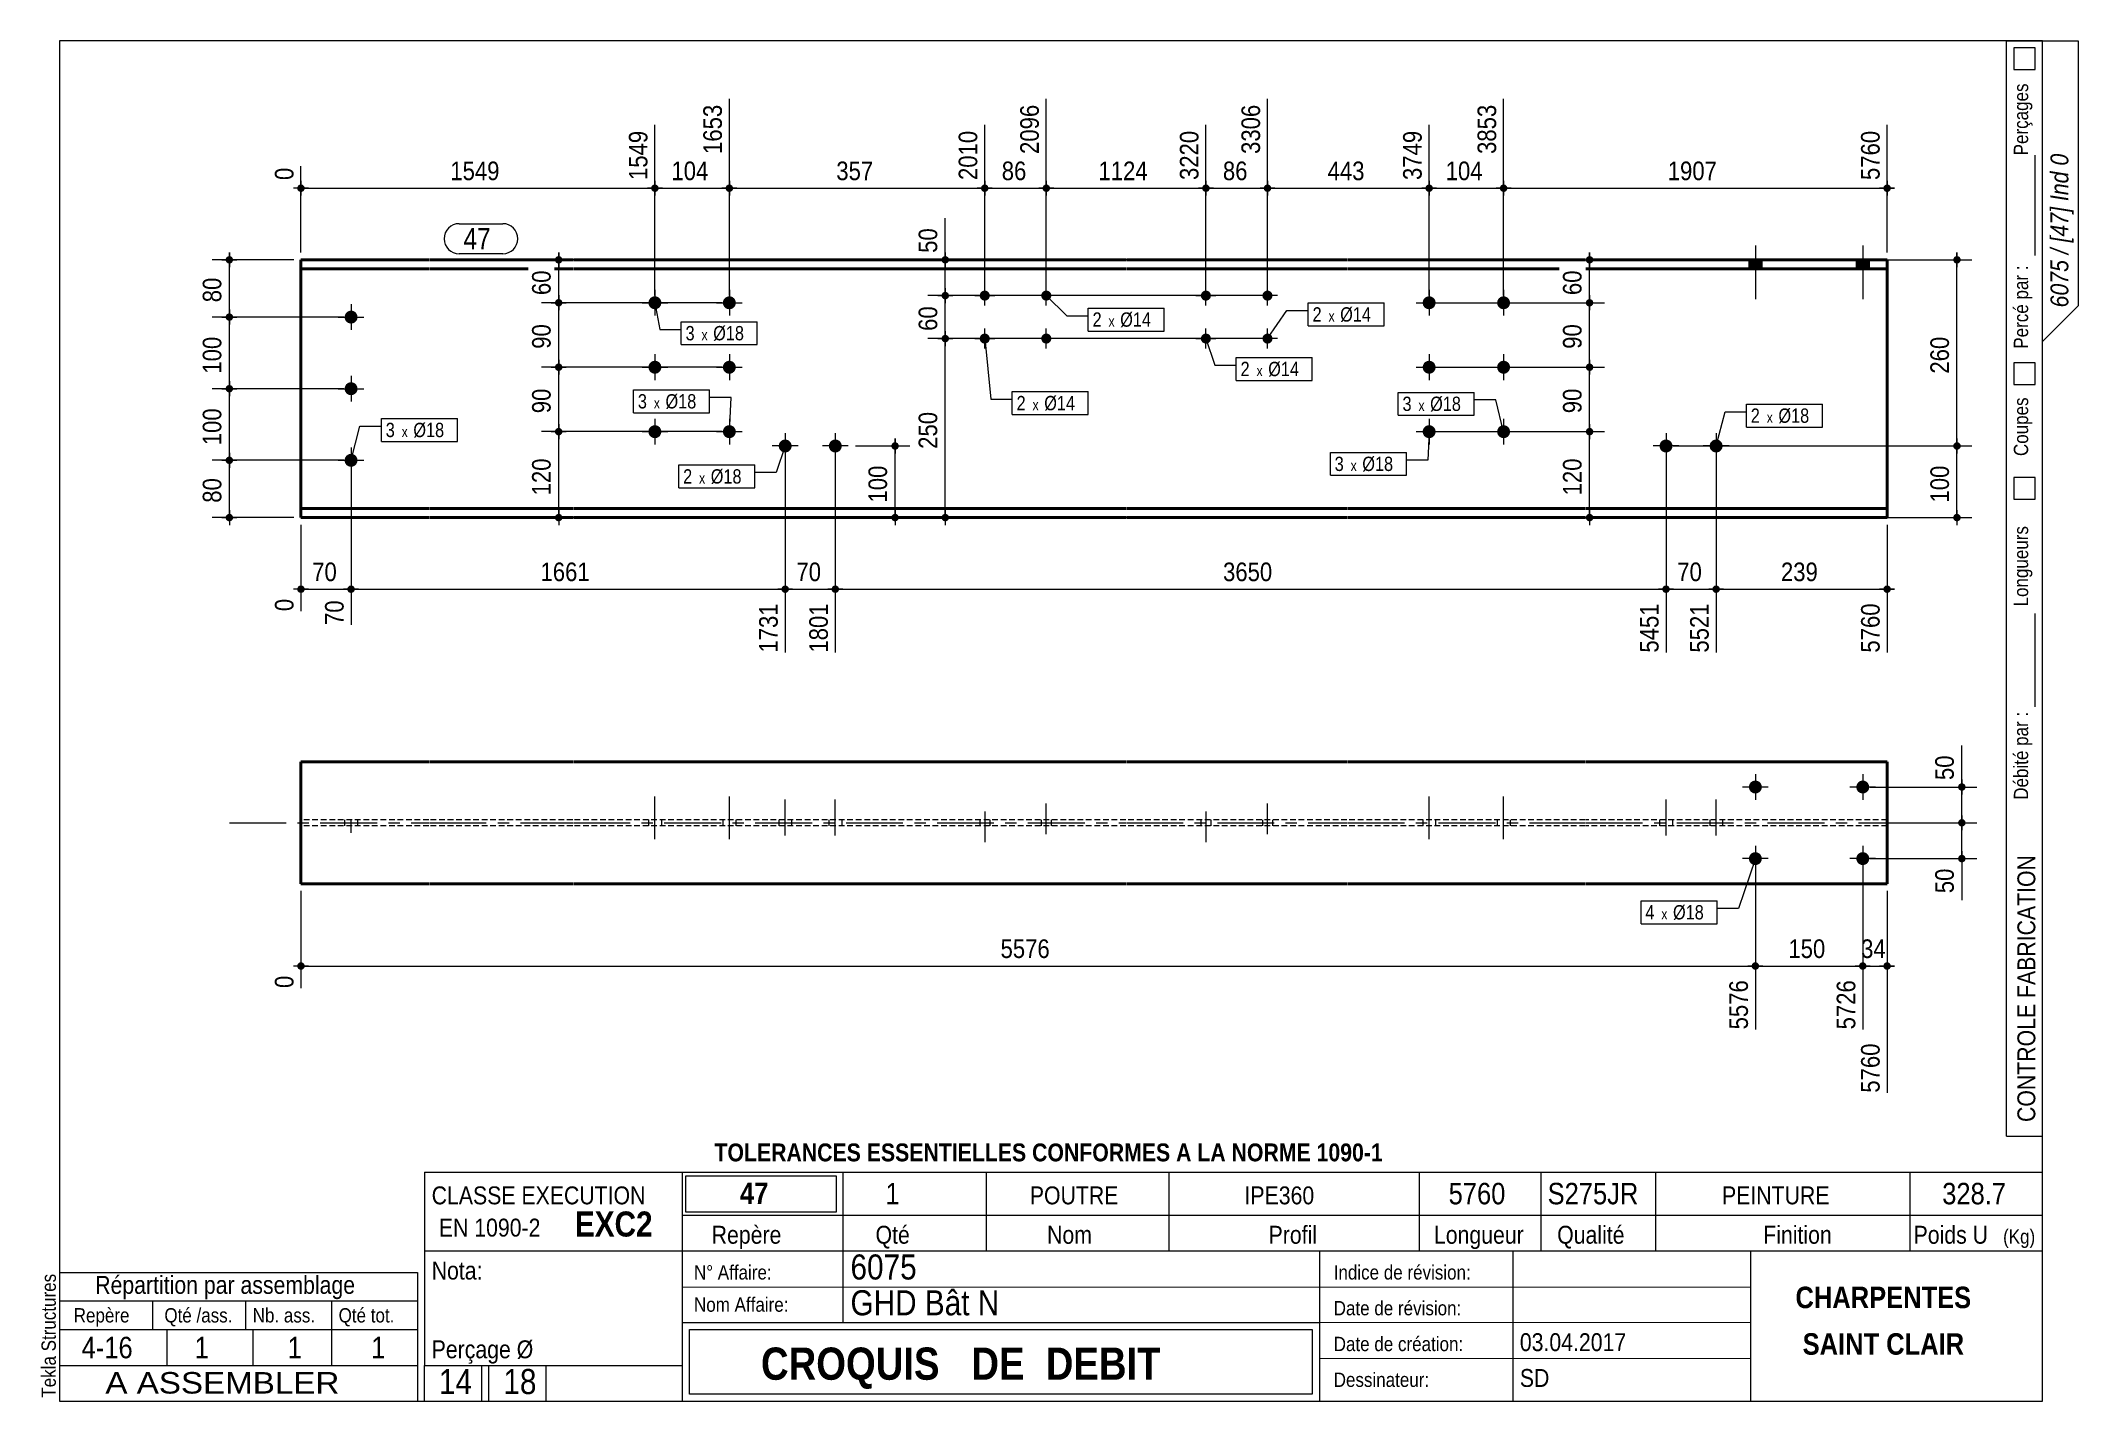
# Model space of a CAD drawing. Header units: millimetres. Extents: x 2 to 287, y 5 to 195.
import ezdxf

# ---------------------------------------------------------------- set-up
doc = ezdxf.new("R2010")
doc.units = ezdxf.units.MM
for name, pattern in [('AXES', [12.7, 7.9375, -1.5875, 1.5875, -1.5875]), ('CACHE2', [1.190625, 0.79375, -0.396875]), ('INTERROMPUX2', [9.525, 6.35, -3.175])]:
    doc.linetypes.add(name, pattern=pattern)
for name, color, linetype, lineweight in [('Autre type objet', 1, 'Continuous', 0), ('Axe', 1, 'Continuous', 0), ('Boulon', 7, 'Continuous', 0), ('Cache', 7, 'Continuous', 0), ('Cotation', 7, 'Continuous', 0), ('Désignation boulon', 3, 'Continuous', 0), ('Feuille dessin', 5, 'Continuous', 0), ('Piece', 2, 'Continuous', 0), ('Repère pièce', 3, 'Continuous', 0)]:
    doc.layers.add(name, color=color, linetype=linetype, lineweight=lineweight)
doc.styles.add('ARIAL', font='ARIAL.TTF')
doc.styles.add('ARIAL_BOLD', font='ARIALBD.TTF')
doc.styles.add('ARIAL_ITALIC', font='ARIALI.TTF')
doc.styles.add('ARIAL_NARROW', font='ARIAL.TTF')
doc.styles.add('COMIC_SANS_MS', font='COMIC.TTF')

# ---------------------------------------------------------------- blocks, each defined once
blk = doc.blocks.new('*A1')
at = {"layer": 'Boulon'}
for points in [[(143.55, 159.37), (143.55, 159.34), (143.55, 159.3), (143.54, 159.27), (143.53, 159.24), (143.52, 159.2), (143.51, 159.17), (143.5, 159.14), (143.49, 159.11), (143.47, 159.08), (143.45, 159.05), (143.44, 159.02), (143.42, 158.99), (143.4, 158.96), (143.37, 158.94), (143.35, 158.91), (143.32, 158.89), (143.3, 158.86), (143.27, 158.84), (143.24, 158.82), (143.21, 158.81), (143.18, 158.79), (143.15, 158.77), (143.12, 158.76), (143.09, 158.75), (143.06, 158.74), (143.02, 158.73), (142.99, 158.72), (142.96, 158.71), (142.92, 158.71), (142.89, 158.71), (142.85, 158.71), (142.82, 158.71), (142.79, 158.71), (142.75, 158.71), (142.72, 158.72), (142.68, 158.73), (142.65, 158.74), (142.62, 158.75), (142.59, 158.76), (142.55, 158.77), (142.52, 158.79), (142.49, 158.81), (142.47, 158.82), (142.44, 158.84), (142.41, 158.86), (142.38, 158.89), (142.36, 158.91), (142.34, 158.94), (142.31, 158.96), (142.29, 158.99), (142.27, 159.02), (142.25, 159.05), (142.24, 159.08), (142.22, 159.11), (142.21, 159.14), (142.2, 159.17), (142.18, 159.2), (142.18, 159.24), (142.17, 159.27), (142.16, 159.3), (142.16, 159.34), (142.16, 159.37), (142.15, 159.41), (142.16, 159.44), (142.16, 159.47), (142.16, 159.51), (142.17, 159.54), (142.18, 159.58), (142.18, 159.61), (142.2, 159.64), (142.21, 159.67), (142.22, 159.7), (142.24, 159.74), (142.25, 159.77), (142.27, 159.79), (142.29, 159.82), (142.31, 159.85), (142.34, 159.88), (142.36, 159.9), (142.38, 159.92), (142.41, 159.95), (142.44, 159.97), (142.47, 159.99), (142.49, 160.01), (142.52, 160.02), (142.55, 160.04), (142.59, 160.05), (142.62, 160.06), (142.65, 160.08), (142.68, 160.08), (142.72, 160.09), (142.75, 160.1), (142.79, 160.1), (142.82, 160.1), (142.85, 160.11), (142.89, 160.1), (142.92, 160.1), (142.96, 160.1), (142.99, 160.09), (143.02, 160.08), (143.06, 160.08), (143.09, 160.06), (143.12, 160.05), (143.15, 160.04), (143.18, 160.02), (143.21, 160.01), (143.24, 159.99), (143.27, 159.97), (143.3, 159.95), (143.32, 159.92), (143.35, 159.9), (143.37, 159.88), (143.4, 159.85), (143.42, 159.82), (143.44, 159.79), (143.45, 159.77), (143.47, 159.74), (143.49, 159.7), (143.5, 159.67), (143.51, 159.64), (143.52, 159.61), (143.53, 159.58), (143.54, 159.54), (143.55, 159.51), (143.55, 159.47), (143.55, 159.44), (143.55, 159.41)], [(143.55, 153.37), (143.55, 153.34), (143.55, 153.3), (143.54, 153.27), (143.53, 153.24), (143.52, 153.2), (143.51, 153.17), (143.5, 153.14), (143.49, 153.11), (143.47, 153.08), (143.45, 153.05), (143.44, 153.02), (143.42, 152.99), (143.4, 152.96), (143.37, 152.94), (143.35, 152.91), (143.32, 152.89), (143.3, 152.86), (143.27, 152.84), (143.24, 152.82), (143.21, 152.81), (143.18, 152.79), (143.15, 152.77), (143.12, 152.76), (143.09, 152.75), (143.06, 152.74), (143.02, 152.73), (142.99, 152.72), (142.96, 152.71), (142.92, 152.71), (142.89, 152.71), (142.85, 152.71), (142.82, 152.71), (142.79, 152.71), (142.75, 152.71), (142.72, 152.72), (142.68, 152.73), (142.65, 152.74), (142.62, 152.75), (142.59, 152.76), (142.55, 152.77), (142.52, 152.79), (142.49, 152.81), (142.47, 152.82), (142.44, 152.84), (142.41, 152.86), (142.38, 152.89), (142.36, 152.91), (142.34, 152.94), (142.31, 152.96), (142.29, 152.99), (142.27, 153.02), (142.25, 153.05), (142.24, 153.08), (142.22, 153.11), (142.21, 153.14), (142.2, 153.17), (142.18, 153.2), (142.18, 153.24), (142.17, 153.27), (142.16, 153.3), (142.16, 153.34), (142.16, 153.37), (142.15, 153.41), (142.16, 153.44), (142.16, 153.47), (142.16, 153.51), (142.17, 153.54), (142.18, 153.58), (142.18, 153.61), (142.2, 153.64), (142.21, 153.67), (142.22, 153.7), (142.24, 153.74), (142.25, 153.77), (142.27, 153.79), (142.29, 153.82), (142.31, 153.85), (142.34, 153.88), (142.36, 153.9), (142.38, 153.92), (142.41, 153.95), (142.44, 153.97), (142.47, 153.99), (142.49, 154.01), (142.52, 154.02), (142.55, 154.04), (142.59, 154.05), (142.62, 154.06), (142.65, 154.08), (142.68, 154.08), (142.72, 154.09), (142.75, 154.1), (142.79, 154.1), (142.82, 154.1), (142.85, 154.11), (142.89, 154.1), (142.92, 154.1), (142.96, 154.1), (142.99, 154.09), (143.02, 154.08), (143.06, 154.08), (143.09, 154.06), (143.12, 154.05), (143.15, 154.04), (143.18, 154.02), (143.21, 154.01), (143.24, 153.99), (143.27, 153.97), (143.3, 153.95), (143.32, 153.92), (143.35, 153.9), (143.37, 153.88), (143.4, 153.85), (143.42, 153.82), (143.44, 153.79), (143.45, 153.77), (143.47, 153.74), (143.49, 153.7), (143.5, 153.67), (143.51, 153.64), (143.52, 153.61), (143.53, 153.58), (143.54, 153.54), (143.55, 153.51), (143.55, 153.47), (143.55, 153.44), (143.55, 153.41)]]:
    blk.add_hatch(color=256, dxfattribs=at).paths.add_polyline_path(points, flags=17)
at = {"layer": 'Boulon', "linetype": 'Continuous', "lineweight": 0}
for p, q in [((144.25, 159.41), (141.45, 159.41)), ((142.85, 158.01), (142.85, 160.81)), ((142.85, 152.01), (142.85, 154.81)), ((144.25, 153.41), (141.45, 153.41))]:
    blk.add_line(p, q, dxfattribs=at)
blk = doc.blocks.new('*A2')
at = {"layer": 'Boulon'}
for points in [[(134.95, 159.37), (134.95, 159.34), (134.95, 159.3), (134.94, 159.27), (134.93, 159.24), (134.92, 159.2), (134.91, 159.17), (134.9, 159.14), (134.89, 159.11), (134.87, 159.08), (134.85, 159.05), (134.84, 159.02), (134.82, 158.99), (134.8, 158.96), (134.77, 158.94), (134.75, 158.91), (134.72, 158.89), (134.7, 158.86), (134.67, 158.84), (134.64, 158.82), (134.61, 158.81), (134.58, 158.79), (134.55, 158.77), (134.52, 158.76), (134.49, 158.75), (134.46, 158.74), (134.42, 158.73), (134.39, 158.72), (134.36, 158.71), (134.32, 158.71), (134.29, 158.71), (134.25, 158.71), (134.22, 158.71), (134.19, 158.71), (134.15, 158.71), (134.12, 158.72), (134.08, 158.73), (134.05, 158.74), (134.02, 158.75), (133.99, 158.76), (133.95, 158.77), (133.92, 158.79), (133.89, 158.81), (133.87, 158.82), (133.84, 158.84), (133.81, 158.86), (133.78, 158.89), (133.76, 158.91), (133.74, 158.94), (133.71, 158.96), (133.69, 158.99), (133.67, 159.02), (133.65, 159.05), (133.64, 159.08), (133.62, 159.11), (133.61, 159.14), (133.6, 159.17), (133.58, 159.2), (133.58, 159.24), (133.57, 159.27), (133.56, 159.3), (133.56, 159.34), (133.56, 159.37), (133.55, 159.41), (133.56, 159.44), (133.56, 159.47), (133.56, 159.51), (133.57, 159.54), (133.58, 159.58), (133.58, 159.61), (133.6, 159.64), (133.61, 159.67), (133.62, 159.7), (133.64, 159.74), (133.65, 159.77), (133.67, 159.79), (133.69, 159.82), (133.71, 159.85), (133.74, 159.88), (133.76, 159.9), (133.78, 159.92), (133.81, 159.95), (133.84, 159.97), (133.87, 159.99), (133.89, 160.01), (133.92, 160.02), (133.95, 160.04), (133.99, 160.05), (134.02, 160.06), (134.05, 160.08), (134.08, 160.08), (134.12, 160.09), (134.15, 160.1), (134.19, 160.1), (134.22, 160.1), (134.25, 160.11), (134.29, 160.1), (134.32, 160.1), (134.36, 160.1), (134.39, 160.09), (134.42, 160.08), (134.46, 160.08), (134.49, 160.06), (134.52, 160.05), (134.55, 160.04), (134.58, 160.02), (134.61, 160.01), (134.64, 159.99), (134.67, 159.97), (134.7, 159.95), (134.72, 159.92), (134.75, 159.9), (134.77, 159.88), (134.8, 159.85), (134.82, 159.82), (134.84, 159.79), (134.85, 159.77), (134.87, 159.74), (134.89, 159.7), (134.9, 159.67), (134.91, 159.64), (134.92, 159.61), (134.93, 159.58), (134.94, 159.54), (134.95, 159.51), (134.95, 159.47), (134.95, 159.44), (134.95, 159.41)], [(134.95, 153.37), (134.95, 153.34), (134.95, 153.3), (134.94, 153.27), (134.93, 153.24), (134.92, 153.2), (134.91, 153.17), (134.9, 153.14), (134.89, 153.11), (134.87, 153.08), (134.85, 153.05), (134.84, 153.02), (134.82, 152.99), (134.8, 152.96), (134.77, 152.94), (134.75, 152.91), (134.72, 152.89), (134.7, 152.86), (134.67, 152.84), (134.64, 152.82), (134.61, 152.81), (134.58, 152.79), (134.55, 152.77), (134.52, 152.76), (134.49, 152.75), (134.46, 152.74), (134.42, 152.73), (134.39, 152.72), (134.36, 152.71), (134.32, 152.71), (134.29, 152.71), (134.25, 152.71), (134.22, 152.71), (134.19, 152.71), (134.15, 152.71), (134.12, 152.72), (134.08, 152.73), (134.05, 152.74), (134.02, 152.75), (133.99, 152.76), (133.95, 152.77), (133.92, 152.79), (133.89, 152.81), (133.87, 152.82), (133.84, 152.84), (133.81, 152.86), (133.78, 152.89), (133.76, 152.91), (133.74, 152.94), (133.71, 152.96), (133.69, 152.99), (133.67, 153.02), (133.65, 153.05), (133.64, 153.08), (133.62, 153.11), (133.61, 153.14), (133.6, 153.17), (133.58, 153.2), (133.58, 153.24), (133.57, 153.27), (133.56, 153.3), (133.56, 153.34), (133.56, 153.37), (133.55, 153.41), (133.56, 153.44), (133.56, 153.47), (133.56, 153.51), (133.57, 153.54), (133.58, 153.58), (133.58, 153.61), (133.6, 153.64), (133.61, 153.67), (133.62, 153.7), (133.64, 153.74), (133.65, 153.77), (133.67, 153.79), (133.69, 153.82), (133.71, 153.85), (133.74, 153.88), (133.76, 153.9), (133.78, 153.92), (133.81, 153.95), (133.84, 153.97), (133.87, 153.99), (133.89, 154.01), (133.92, 154.02), (133.95, 154.04), (133.99, 154.05), (134.02, 154.06), (134.05, 154.08), (134.08, 154.08), (134.12, 154.09), (134.15, 154.1), (134.19, 154.1), (134.22, 154.1), (134.25, 154.11), (134.29, 154.1), (134.32, 154.1), (134.36, 154.1), (134.39, 154.09), (134.42, 154.08), (134.46, 154.08), (134.49, 154.06), (134.52, 154.05), (134.55, 154.04), (134.58, 154.02), (134.61, 154.01), (134.64, 153.99), (134.67, 153.97), (134.7, 153.95), (134.72, 153.92), (134.75, 153.9), (134.77, 153.88), (134.8, 153.85), (134.82, 153.82), (134.84, 153.79), (134.85, 153.77), (134.87, 153.74), (134.89, 153.7), (134.9, 153.67), (134.91, 153.64), (134.92, 153.61), (134.93, 153.58), (134.94, 153.54), (134.95, 153.51), (134.95, 153.47), (134.95, 153.44), (134.95, 153.41)]]:
    blk.add_hatch(color=256, dxfattribs=at).paths.add_polyline_path(points, flags=17)
at = {"layer": 'Boulon', "linetype": 'Continuous', "lineweight": 0}
for p, q in [((132.85, 159.41), (135.65, 159.41)), ((134.25, 158.01), (134.25, 160.81)), ((134.25, 152.01), (134.25, 154.81)), ((132.85, 153.41), (135.65, 153.41))]:
    blk.add_line(p, q, dxfattribs=at)
blk = doc.blocks.new('*A3')
at = {"layer": 'Boulon'}
for points in [[(174.45, 159.37), (174.44, 159.34), (174.44, 159.3), (174.43, 159.27), (174.43, 159.24), (174.42, 159.2), (174.41, 159.17), (174.39, 159.14), (174.38, 159.11), (174.37, 159.08), (174.35, 159.05), (174.33, 159.02), (174.31, 158.99), (174.29, 158.96), (174.27, 158.94), (174.24, 158.91), (174.22, 158.89), (174.19, 158.86), (174.17, 158.84), (174.14, 158.82), (174.11, 158.81), (174.08, 158.79), (174.05, 158.77), (174.02, 158.76), (173.98, 158.75), (173.95, 158.74), (173.92, 158.73), (173.88, 158.72), (173.85, 158.71), (173.82, 158.71), (173.78, 158.71), (173.75, 158.71), (173.71, 158.71), (173.68, 158.71), (173.65, 158.71), (173.61, 158.72), (173.58, 158.73), (173.54, 158.74), (173.51, 158.75), (173.48, 158.76), (173.45, 158.77), (173.42, 158.79), (173.39, 158.81), (173.36, 158.82), (173.33, 158.84), (173.3, 158.86), (173.28, 158.89), (173.25, 158.91), (173.23, 158.94), (173.21, 158.96), (173.19, 158.99), (173.17, 159.02), (173.15, 159.05), (173.13, 159.08), (173.12, 159.11), (173.1, 159.14), (173.09, 159.17), (173.08, 159.2), (173.07, 159.24), (173.06, 159.27), (173.06, 159.3), (173.05, 159.34), (173.05, 159.37), (173.05, 159.41), (173.05, 159.44), (173.05, 159.47), (173.06, 159.51), (173.06, 159.54), (173.07, 159.58), (173.08, 159.61), (173.09, 159.64), (173.1, 159.67), (173.12, 159.7), (173.13, 159.74), (173.15, 159.77), (173.17, 159.79), (173.19, 159.82), (173.21, 159.85), (173.23, 159.88), (173.25, 159.9), (173.28, 159.92), (173.3, 159.95), (173.33, 159.97), (173.36, 159.99), (173.39, 160.01), (173.42, 160.02), (173.45, 160.04), (173.48, 160.05), (173.51, 160.06), (173.54, 160.08), (173.58, 160.08), (173.61, 160.09), (173.65, 160.1), (173.68, 160.1), (173.71, 160.1), (173.75, 160.11), (173.78, 160.1), (173.82, 160.1), (173.85, 160.1), (173.88, 160.09), (173.92, 160.08), (173.95, 160.08), (173.98, 160.06), (174.02, 160.05), (174.05, 160.04), (174.08, 160.02), (174.11, 160.01), (174.14, 159.99), (174.17, 159.97), (174.19, 159.95), (174.22, 159.92), (174.24, 159.9), (174.27, 159.88), (174.29, 159.85), (174.31, 159.82), (174.33, 159.79), (174.35, 159.77), (174.37, 159.74), (174.38, 159.7), (174.39, 159.67), (174.41, 159.64), (174.42, 159.61), (174.43, 159.58), (174.43, 159.54), (174.44, 159.51), (174.44, 159.47), (174.45, 159.44), (174.45, 159.41)], [(174.45, 153.37), (174.44, 153.34), (174.44, 153.3), (174.43, 153.27), (174.43, 153.24), (174.42, 153.2), (174.41, 153.17), (174.39, 153.14), (174.38, 153.11), (174.37, 153.08), (174.35, 153.05), (174.33, 153.02), (174.31, 152.99), (174.29, 152.96), (174.27, 152.94), (174.24, 152.91), (174.22, 152.89), (174.19, 152.86), (174.17, 152.84), (174.14, 152.82), (174.11, 152.81), (174.08, 152.79), (174.05, 152.77), (174.02, 152.76), (173.98, 152.75), (173.95, 152.74), (173.92, 152.73), (173.88, 152.72), (173.85, 152.71), (173.82, 152.71), (173.78, 152.71), (173.75, 152.71), (173.71, 152.71), (173.68, 152.71), (173.65, 152.71), (173.61, 152.72), (173.58, 152.73), (173.54, 152.74), (173.51, 152.75), (173.48, 152.76), (173.45, 152.77), (173.42, 152.79), (173.39, 152.81), (173.36, 152.82), (173.33, 152.84), (173.3, 152.86), (173.28, 152.89), (173.25, 152.91), (173.23, 152.94), (173.21, 152.96), (173.19, 152.99), (173.17, 153.02), (173.15, 153.05), (173.13, 153.08), (173.12, 153.11), (173.1, 153.14), (173.09, 153.17), (173.08, 153.2), (173.07, 153.24), (173.06, 153.27), (173.06, 153.3), (173.05, 153.34), (173.05, 153.37), (173.05, 153.41), (173.05, 153.44), (173.05, 153.47), (173.06, 153.51), (173.06, 153.54), (173.07, 153.58), (173.08, 153.61), (173.09, 153.64), (173.1, 153.67), (173.12, 153.7), (173.13, 153.74), (173.15, 153.77), (173.17, 153.79), (173.19, 153.82), (173.21, 153.85), (173.23, 153.88), (173.25, 153.9), (173.28, 153.92), (173.3, 153.95), (173.33, 153.97), (173.36, 153.99), (173.39, 154.01), (173.42, 154.02), (173.45, 154.04), (173.48, 154.05), (173.51, 154.06), (173.54, 154.08), (173.58, 154.08), (173.61, 154.09), (173.65, 154.1), (173.68, 154.1), (173.71, 154.1), (173.75, 154.11), (173.78, 154.1), (173.82, 154.1), (173.85, 154.1), (173.88, 154.09), (173.92, 154.08), (173.95, 154.08), (173.98, 154.06), (174.02, 154.05), (174.05, 154.04), (174.08, 154.02), (174.11, 154.01), (174.14, 153.99), (174.17, 153.97), (174.19, 153.95), (174.22, 153.92), (174.24, 153.9), (174.27, 153.88), (174.29, 153.85), (174.31, 153.82), (174.33, 153.79), (174.35, 153.77), (174.37, 153.74), (174.38, 153.7), (174.39, 153.67), (174.41, 153.64), (174.42, 153.61), (174.43, 153.58), (174.43, 153.54), (174.44, 153.51), (174.44, 153.47), (174.45, 153.44), (174.45, 153.41)]]:
    blk.add_hatch(color=256, dxfattribs=at).paths.add_polyline_path(points, flags=17)
at = {"layer": 'Boulon', "linetype": 'Continuous', "lineweight": 0}
for p, q in [((175.15, 159.41), (172.35, 159.41)), ((173.75, 158.01), (173.75, 160.81)), ((173.75, 152.01), (173.75, 154.81)), ((175.15, 153.41), (172.35, 153.41))]:
    blk.add_line(p, q, dxfattribs=at)
blk = doc.blocks.new('*A4')
at = {"layer": 'Boulon'}
for points in [[(165.85, 159.37), (165.84, 159.34), (165.84, 159.3), (165.83, 159.27), (165.83, 159.24), (165.82, 159.2), (165.81, 159.17), (165.79, 159.14), (165.78, 159.11), (165.77, 159.08), (165.75, 159.05), (165.73, 159.02), (165.71, 158.99), (165.69, 158.96), (165.67, 158.94), (165.64, 158.91), (165.62, 158.89), (165.59, 158.86), (165.57, 158.84), (165.54, 158.82), (165.51, 158.81), (165.48, 158.79), (165.45, 158.77), (165.42, 158.76), (165.38, 158.75), (165.35, 158.74), (165.32, 158.73), (165.28, 158.72), (165.25, 158.71), (165.22, 158.71), (165.18, 158.71), (165.15, 158.71), (165.11, 158.71), (165.08, 158.71), (165.05, 158.71), (165.01, 158.72), (164.98, 158.73), (164.94, 158.74), (164.91, 158.75), (164.88, 158.76), (164.85, 158.77), (164.82, 158.79), (164.79, 158.81), (164.76, 158.82), (164.73, 158.84), (164.7, 158.86), (164.68, 158.89), (164.65, 158.91), (164.63, 158.94), (164.61, 158.96), (164.59, 158.99), (164.57, 159.02), (164.55, 159.05), (164.53, 159.08), (164.52, 159.11), (164.5, 159.14), (164.49, 159.17), (164.48, 159.2), (164.47, 159.24), (164.46, 159.27), (164.46, 159.3), (164.45, 159.34), (164.45, 159.37), (164.45, 159.41), (164.45, 159.44), (164.45, 159.47), (164.46, 159.51), (164.46, 159.54), (164.47, 159.58), (164.48, 159.61), (164.49, 159.64), (164.5, 159.67), (164.52, 159.7), (164.53, 159.74), (164.55, 159.77), (164.57, 159.79), (164.59, 159.82), (164.61, 159.85), (164.63, 159.88), (164.65, 159.9), (164.68, 159.92), (164.7, 159.95), (164.73, 159.97), (164.76, 159.99), (164.79, 160.01), (164.82, 160.02), (164.85, 160.04), (164.88, 160.05), (164.91, 160.06), (164.94, 160.08), (164.98, 160.08), (165.01, 160.09), (165.05, 160.1), (165.08, 160.1), (165.11, 160.1), (165.15, 160.11), (165.18, 160.1), (165.22, 160.1), (165.25, 160.1), (165.28, 160.09), (165.32, 160.08), (165.35, 160.08), (165.38, 160.06), (165.42, 160.05), (165.45, 160.04), (165.48, 160.02), (165.51, 160.01), (165.54, 159.99), (165.57, 159.97), (165.59, 159.95), (165.62, 159.92), (165.64, 159.9), (165.67, 159.88), (165.69, 159.85), (165.71, 159.82), (165.73, 159.79), (165.75, 159.77), (165.77, 159.74), (165.78, 159.7), (165.79, 159.67), (165.81, 159.64), (165.82, 159.61), (165.83, 159.58), (165.83, 159.54), (165.84, 159.51), (165.84, 159.47), (165.85, 159.44), (165.85, 159.41)], [(165.85, 153.37), (165.84, 153.34), (165.84, 153.3), (165.83, 153.27), (165.83, 153.24), (165.82, 153.2), (165.81, 153.17), (165.79, 153.14), (165.78, 153.11), (165.77, 153.08), (165.75, 153.05), (165.73, 153.02), (165.71, 152.99), (165.69, 152.96), (165.67, 152.94), (165.64, 152.91), (165.62, 152.89), (165.59, 152.86), (165.57, 152.84), (165.54, 152.82), (165.51, 152.81), (165.48, 152.79), (165.45, 152.77), (165.42, 152.76), (165.38, 152.75), (165.35, 152.74), (165.32, 152.73), (165.28, 152.72), (165.25, 152.71), (165.22, 152.71), (165.18, 152.71), (165.15, 152.71), (165.11, 152.71), (165.08, 152.71), (165.05, 152.71), (165.01, 152.72), (164.98, 152.73), (164.94, 152.74), (164.91, 152.75), (164.88, 152.76), (164.85, 152.77), (164.82, 152.79), (164.79, 152.81), (164.76, 152.82), (164.73, 152.84), (164.7, 152.86), (164.68, 152.89), (164.65, 152.91), (164.63, 152.94), (164.61, 152.96), (164.59, 152.99), (164.57, 153.02), (164.55, 153.05), (164.53, 153.08), (164.52, 153.11), (164.5, 153.14), (164.49, 153.17), (164.48, 153.2), (164.47, 153.24), (164.46, 153.27), (164.46, 153.3), (164.45, 153.34), (164.45, 153.37), (164.45, 153.41), (164.45, 153.44), (164.45, 153.47), (164.46, 153.51), (164.46, 153.54), (164.47, 153.58), (164.48, 153.61), (164.49, 153.64), (164.5, 153.67), (164.52, 153.7), (164.53, 153.74), (164.55, 153.77), (164.57, 153.79), (164.59, 153.82), (164.61, 153.85), (164.63, 153.88), (164.65, 153.9), (164.68, 153.92), (164.7, 153.95), (164.73, 153.97), (164.76, 153.99), (164.79, 154.01), (164.82, 154.02), (164.85, 154.04), (164.88, 154.05), (164.91, 154.06), (164.94, 154.08), (164.98, 154.08), (165.01, 154.09), (165.05, 154.1), (165.08, 154.1), (165.11, 154.1), (165.15, 154.11), (165.18, 154.1), (165.22, 154.1), (165.25, 154.1), (165.28, 154.09), (165.32, 154.08), (165.35, 154.08), (165.38, 154.06), (165.42, 154.05), (165.45, 154.04), (165.48, 154.02), (165.51, 154.01), (165.54, 153.99), (165.57, 153.97), (165.59, 153.95), (165.62, 153.92), (165.64, 153.9), (165.67, 153.88), (165.69, 153.85), (165.71, 153.82), (165.73, 153.79), (165.75, 153.77), (165.77, 153.74), (165.78, 153.7), (165.79, 153.67), (165.81, 153.64), (165.82, 153.61), (165.83, 153.58), (165.83, 153.54), (165.84, 153.51), (165.84, 153.47), (165.85, 153.44), (165.85, 153.41)]]:
    blk.add_hatch(color=256, dxfattribs=at).paths.add_polyline_path(points, flags=17)
at = {"layer": 'Boulon', "linetype": 'Continuous', "lineweight": 0}
for p, q in [((163.75, 159.41), (166.55, 159.41)), ((165.15, 158.01), (165.15, 160.81)), ((165.15, 152.01), (165.15, 154.81)), ((163.75, 153.41), (166.55, 153.41))]:
    blk.add_line(p, q, dxfattribs=at)
blk = doc.blocks.new('*A5')
at = {"layer": 'Boulon'}
for points in [[(44.84, 156.45), (44.84, 156.49), (44.85, 156.54), (44.86, 156.58), (44.87, 156.62), (44.88, 156.67), (44.89, 156.71), (44.91, 156.75), (44.93, 156.79), (44.95, 156.83), (44.97, 156.87), (44.99, 156.91), (45.02, 156.94), (45.04, 156.98), (45.07, 157.01), (45.1, 157.04), (45.13, 157.07), (45.17, 157.1), (45.2, 157.13), (45.24, 157.15), (45.28, 157.18), (45.31, 157.2), (45.35, 157.22), (45.39, 157.24), (45.44, 157.25), (45.48, 157.27), (45.52, 157.28), (45.56, 157.29), (45.61, 157.3), (45.65, 157.3), (45.7, 157.3), (45.74, 157.31), (45.78, 157.3), (45.83, 157.3), (45.87, 157.3), (45.91, 157.29), (45.96, 157.28), (46, 157.27), (46.04, 157.25), (46.08, 157.24), (46.12, 157.22), (46.16, 157.2), (46.2, 157.18), (46.24, 157.15), (46.28, 157.13), (46.31, 157.1), (46.34, 157.07), (46.38, 157.04), (46.41, 157.01), (46.43, 156.98), (46.46, 156.94), (46.49, 156.91), (46.51, 156.87), (46.53, 156.83), (46.55, 156.79), (46.57, 156.75), (46.59, 156.71), (46.6, 156.67), (46.61, 156.62), (46.62, 156.58), (46.63, 156.54), (46.63, 156.49), (46.64, 156.45), (46.64, 156.41), (46.64, 156.36), (46.63, 156.32), (46.63, 156.27), (46.62, 156.23), (46.61, 156.19), (46.6, 156.14), (46.59, 156.1), (46.57, 156.06), (46.55, 156.02), (46.53, 155.98), (46.51, 155.94), (46.49, 155.91), (46.46, 155.87), (46.43, 155.83), (46.41, 155.8), (46.38, 155.77), (46.34, 155.74), (46.31, 155.71), (46.28, 155.68), (46.24, 155.66), (46.2, 155.63), (46.16, 155.61), (46.12, 155.59), (46.08, 155.57), (46.04, 155.56), (46, 155.54), (45.96, 155.53), (45.91, 155.52), (45.87, 155.52), (45.83, 155.51), (45.78, 155.51), (45.74, 155.51), (45.7, 155.51), (45.65, 155.51), (45.61, 155.52), (45.56, 155.52), (45.52, 155.53), (45.48, 155.54), (45.44, 155.56), (45.39, 155.57), (45.35, 155.59), (45.31, 155.61), (45.28, 155.63), (45.24, 155.66), (45.2, 155.68), (45.17, 155.71), (45.13, 155.74), (45.1, 155.77), (45.07, 155.8), (45.04, 155.83), (45.02, 155.87), (44.99, 155.91), (44.97, 155.94), (44.95, 155.98), (44.93, 156.02), (44.91, 156.06), (44.89, 156.1), (44.88, 156.14), (44.87, 156.19), (44.86, 156.23), (44.85, 156.27), (44.84, 156.32), (44.84, 156.36), (44.84, 156.41)], [(44.84, 146.45), (44.84, 146.49), (44.85, 146.54), (44.86, 146.58), (44.87, 146.62), (44.88, 146.67), (44.89, 146.71), (44.91, 146.75), (44.93, 146.79), (44.95, 146.83), (44.97, 146.87), (44.99, 146.91), (45.02, 146.94), (45.04, 146.98), (45.07, 147.01), (45.1, 147.04), (45.13, 147.07), (45.17, 147.1), (45.2, 147.13), (45.24, 147.15), (45.28, 147.18), (45.31, 147.2), (45.35, 147.22), (45.39, 147.24), (45.44, 147.25), (45.48, 147.27), (45.52, 147.28), (45.56, 147.29), (45.61, 147.3), (45.65, 147.3), (45.7, 147.3), (45.74, 147.31), (45.78, 147.3), (45.83, 147.3), (45.87, 147.3), (45.91, 147.29), (45.96, 147.28), (46, 147.27), (46.04, 147.25), (46.08, 147.24), (46.12, 147.22), (46.16, 147.2), (46.2, 147.18), (46.24, 147.15), (46.28, 147.13), (46.31, 147.1), (46.34, 147.07), (46.38, 147.04), (46.41, 147.01), (46.43, 146.98), (46.46, 146.94), (46.49, 146.91), (46.51, 146.87), (46.53, 146.83), (46.55, 146.79), (46.57, 146.75), (46.59, 146.71), (46.6, 146.67), (46.61, 146.62), (46.62, 146.58), (46.63, 146.54), (46.63, 146.49), (46.64, 146.45), (46.64, 146.41), (46.64, 146.36), (46.63, 146.32), (46.63, 146.27), (46.62, 146.23), (46.61, 146.19), (46.6, 146.14), (46.59, 146.1), (46.57, 146.06), (46.55, 146.02), (46.53, 145.98), (46.51, 145.94), (46.49, 145.91), (46.46, 145.87), (46.43, 145.83), (46.41, 145.8), (46.38, 145.77), (46.34, 145.74), (46.31, 145.71), (46.28, 145.68), (46.24, 145.66), (46.2, 145.63), (46.16, 145.61), (46.12, 145.59), (46.08, 145.57), (46.04, 145.56), (46, 145.54), (45.96, 145.53), (45.91, 145.52), (45.87, 145.52), (45.83, 145.51), (45.78, 145.51), (45.74, 145.51), (45.7, 145.51), (45.65, 145.51), (45.61, 145.52), (45.56, 145.52), (45.52, 145.53), (45.48, 145.54), (45.44, 145.56), (45.39, 145.57), (45.35, 145.59), (45.31, 145.61), (45.28, 145.63), (45.24, 145.66), (45.2, 145.68), (45.17, 145.71), (45.13, 145.74), (45.1, 145.77), (45.07, 145.8), (45.04, 145.83), (45.02, 145.87), (44.99, 145.91), (44.97, 145.94), (44.95, 145.98), (44.93, 146.02), (44.91, 146.06), (44.89, 146.1), (44.88, 146.14), (44.87, 146.19), (44.86, 146.23), (44.85, 146.27), (44.84, 146.32), (44.84, 146.36), (44.84, 146.41)], [(44.84, 136.45), (44.84, 136.49), (44.85, 136.54), (44.86, 136.58), (44.87, 136.62), (44.88, 136.67), (44.89, 136.71), (44.91, 136.75), (44.93, 136.79), (44.95, 136.83), (44.97, 136.87), (44.99, 136.91), (45.02, 136.94), (45.04, 136.98), (45.07, 137.01), (45.1, 137.04), (45.13, 137.07), (45.17, 137.1), (45.2, 137.13), (45.24, 137.15), (45.28, 137.18), (45.31, 137.2), (45.35, 137.22), (45.39, 137.24), (45.44, 137.25), (45.48, 137.27), (45.52, 137.28), (45.56, 137.29), (45.61, 137.3), (45.65, 137.3), (45.7, 137.3), (45.74, 137.31), (45.78, 137.3), (45.83, 137.3), (45.87, 137.3), (45.91, 137.29), (45.96, 137.28), (46, 137.27), (46.04, 137.25), (46.08, 137.24), (46.12, 137.22), (46.16, 137.2), (46.2, 137.18), (46.24, 137.15), (46.28, 137.13), (46.31, 137.1), (46.34, 137.07), (46.38, 137.04), (46.41, 137.01), (46.43, 136.98), (46.46, 136.94), (46.49, 136.91), (46.51, 136.87), (46.53, 136.83), (46.55, 136.79), (46.57, 136.75), (46.59, 136.71), (46.6, 136.67), (46.61, 136.62), (46.62, 136.58), (46.63, 136.54), (46.63, 136.49), (46.64, 136.45), (46.64, 136.41), (46.64, 136.36), (46.63, 136.32), (46.63, 136.27), (46.62, 136.23), (46.61, 136.19), (46.6, 136.14), (46.59, 136.1), (46.57, 136.06), (46.55, 136.02), (46.53, 135.98), (46.51, 135.94), (46.49, 135.91), (46.46, 135.87), (46.43, 135.83), (46.41, 135.8), (46.38, 135.77), (46.34, 135.74), (46.31, 135.71), (46.28, 135.68), (46.24, 135.66), (46.2, 135.63), (46.16, 135.61), (46.12, 135.59), (46.08, 135.57), (46.04, 135.56), (46, 135.54), (45.96, 135.53), (45.91, 135.52), (45.87, 135.52), (45.83, 135.51), (45.78, 135.51), (45.74, 135.51), (45.7, 135.51), (45.65, 135.51), (45.61, 135.52), (45.56, 135.52), (45.52, 135.53), (45.48, 135.54), (45.44, 135.56), (45.39, 135.57), (45.35, 135.59), (45.31, 135.61), (45.28, 135.63), (45.24, 135.66), (45.2, 135.68), (45.17, 135.71), (45.13, 135.74), (45.1, 135.77), (45.07, 135.8), (45.04, 135.83), (45.02, 135.87), (44.99, 135.91), (44.97, 135.94), (44.95, 135.98), (44.93, 136.02), (44.91, 136.06), (44.89, 136.1), (44.88, 136.14), (44.87, 136.19), (44.86, 136.23), (44.85, 136.27), (44.84, 136.32), (44.84, 136.36), (44.84, 136.41)]]:
    blk.add_hatch(color=256, dxfattribs=at).paths.add_polyline_path(points, flags=17)
at = {"layer": 'Boulon', "linetype": 'Continuous', "lineweight": 0}
for p, q in [((45.74, 158.21), (45.74, 154.61)), ((43.94, 156.41), (47.54, 156.41)), ((45.74, 148.21), (45.74, 144.61)), ((43.94, 146.41), (47.54, 146.41)), ((45.74, 138.21), (45.74, 134.61)), ((43.94, 136.41), (47.54, 136.41))]:
    blk.add_line(p, q, dxfattribs=at)
blk = doc.blocks.new('*A6')
at = {"layer": 'Boulon'}
for points in [[(241, 163.14), (241, 164.41), (242.8, 164.41), (242.8, 163.14)], [(241, 163.14), (241, 164.41), (242.8, 164.41), (242.8, 163.14)], [(256, 163.14), (256, 164.41), (257.8, 164.41), (257.8, 163.14)], [(256, 163.14), (256, 164.41), (257.8, 164.41), (257.8, 163.14)]]:
    blk.add_hatch(color=256, dxfattribs=at).paths.add_polyline_path(points, flags=17)
at = {"layer": 'Boulon', "linetype": 'Continuous', "lineweight": 0}
for p, q in [((241.9, 166.41), (241.9, 158.91)), ((241.9, 166.41), (241.9, 158.91)), ((256.9, 166.41), (256.9, 158.91)), ((256.9, 166.41), (256.9, 158.91)), ((241, 164.41), (241, 163.14)), ((241, 164.41), (241, 163.14)), ((242.8, 164.41), (242.8, 163.14)), ((242.8, 164.41), (242.8, 163.14)), ((256, 164.41), (256, 163.14)), ((256, 164.41), (256, 163.14)), ((257.8, 164.41), (257.8, 163.14)), ((257.8, 164.41), (257.8, 163.14))]:
    blk.add_line(p, q, dxfattribs=at)
blk = doc.blocks.new('*A7')
at = {"layer": 'Boulon'}
for points in [[(106.43, 139.3), (106.47, 139.3), (106.51, 139.3), (106.56, 139.29), (106.6, 139.28), (106.64, 139.27), (106.68, 139.25), (106.73, 139.24), (106.77, 139.22), (106.81, 139.2), (106.84, 139.18), (106.88, 139.15), (106.92, 139.13), (106.95, 139.1), (106.99, 139.07), (107.02, 139.04), (107.05, 139.01), (107.08, 138.98), (107.1, 138.94), (107.13, 138.91), (107.15, 138.87), (107.18, 138.83), (107.19, 138.79), (107.21, 138.75), (107.23, 138.71), (107.24, 138.67), (107.25, 138.62), (107.26, 138.58), (107.27, 138.54), (107.28, 138.49), (107.28, 138.45), (107.28, 138.41), (107.28, 138.36), (107.28, 138.32), (107.27, 138.27), (107.26, 138.23), (107.25, 138.19), (107.24, 138.14), (107.23, 138.1), (107.21, 138.06), (107.19, 138.02), (107.18, 137.98), (107.15, 137.94), (107.13, 137.91), (107.1, 137.87), (107.08, 137.83), (107.05, 137.8), (107.02, 137.77), (106.99, 137.74), (106.95, 137.71), (106.92, 137.68), (106.88, 137.66), (106.84, 137.63), (106.81, 137.61), (106.77, 137.59), (106.73, 137.57), (106.68, 137.56), (106.64, 137.54), (106.6, 137.53), (106.56, 137.52), (106.51, 137.52), (106.47, 137.51), (106.43, 137.51), (106.38, 137.51), (106.34, 137.51), (106.29, 137.51), (106.25, 137.52), (106.21, 137.52), (106.16, 137.53), (106.12, 137.54), (106.08, 137.56), (106.04, 137.57), (106, 137.59), (105.96, 137.61), (105.92, 137.63), (105.88, 137.66), (105.85, 137.68), (105.81, 137.71), (105.78, 137.74), (105.74, 137.77), (105.71, 137.8), (105.69, 137.83), (105.66, 137.87), (105.63, 137.91), (105.61, 137.94), (105.59, 137.98), (105.57, 138.02), (105.55, 138.06), (105.53, 138.1), (105.52, 138.14), (105.51, 138.19), (105.5, 138.23), (105.49, 138.27), (105.49, 138.32), (105.48, 138.36), (105.48, 138.41), (105.48, 138.45), (105.49, 138.49), (105.49, 138.54), (105.5, 138.58), (105.51, 138.62), (105.52, 138.67), (105.53, 138.71), (105.55, 138.75), (105.57, 138.79), (105.59, 138.83), (105.61, 138.87), (105.63, 138.91), (105.66, 138.94), (105.69, 138.98), (105.71, 139.01), (105.74, 139.04), (105.78, 139.07), (105.81, 139.1), (105.85, 139.13), (105.88, 139.15), (105.92, 139.18), (105.96, 139.2), (106, 139.22), (106.04, 139.24), (106.08, 139.25), (106.12, 139.27), (106.16, 139.28), (106.21, 139.29), (106.25, 139.3), (106.29, 139.3), (106.34, 139.3), (106.38, 139.31)], [(113.43, 139.3), (113.47, 139.3), (113.51, 139.3), (113.56, 139.29), (113.6, 139.28), (113.64, 139.27), (113.68, 139.25), (113.73, 139.24), (113.77, 139.22), (113.81, 139.2), (113.84, 139.18), (113.88, 139.15), (113.92, 139.13), (113.95, 139.1), (113.99, 139.07), (114.02, 139.04), (114.05, 139.01), (114.08, 138.98), (114.1, 138.94), (114.13, 138.91), (114.15, 138.87), (114.18, 138.83), (114.19, 138.79), (114.21, 138.75), (114.23, 138.71), (114.24, 138.67), (114.25, 138.62), (114.26, 138.58), (114.27, 138.54), (114.28, 138.49), (114.28, 138.45), (114.28, 138.41), (114.28, 138.36), (114.28, 138.32), (114.27, 138.27), (114.26, 138.23), (114.25, 138.19), (114.24, 138.14), (114.23, 138.1), (114.21, 138.06), (114.19, 138.02), (114.18, 137.98), (114.15, 137.94), (114.13, 137.91), (114.1, 137.87), (114.08, 137.83), (114.05, 137.8), (114.02, 137.77), (113.99, 137.74), (113.95, 137.71), (113.92, 137.68), (113.88, 137.66), (113.84, 137.63), (113.81, 137.61), (113.77, 137.59), (113.73, 137.57), (113.68, 137.56), (113.64, 137.54), (113.6, 137.53), (113.56, 137.52), (113.51, 137.52), (113.47, 137.51), (113.43, 137.51), (113.38, 137.51), (113.34, 137.51), (113.29, 137.51), (113.25, 137.52), (113.21, 137.52), (113.16, 137.53), (113.12, 137.54), (113.08, 137.56), (113.04, 137.57), (113, 137.59), (112.96, 137.61), (112.92, 137.63), (112.88, 137.66), (112.85, 137.68), (112.81, 137.71), (112.78, 137.74), (112.74, 137.77), (112.71, 137.8), (112.69, 137.83), (112.66, 137.87), (112.63, 137.91), (112.61, 137.94), (112.59, 137.98), (112.57, 138.02), (112.55, 138.06), (112.53, 138.1), (112.52, 138.14), (112.51, 138.19), (112.5, 138.23), (112.49, 138.27), (112.49, 138.32), (112.48, 138.36), (112.48, 138.41), (112.48, 138.45), (112.49, 138.49), (112.49, 138.54), (112.5, 138.58), (112.51, 138.62), (112.52, 138.67), (112.53, 138.71), (112.55, 138.75), (112.57, 138.79), (112.59, 138.83), (112.61, 138.87), (112.63, 138.91), (112.66, 138.94), (112.69, 138.98), (112.71, 139.01), (112.74, 139.04), (112.78, 139.07), (112.81, 139.1), (112.85, 139.13), (112.88, 139.15), (112.92, 139.18), (112.96, 139.2), (113, 139.22), (113.04, 139.24), (113.08, 139.25), (113.12, 139.27), (113.16, 139.28), (113.21, 139.29), (113.25, 139.3), (113.29, 139.3), (113.34, 139.3), (113.38, 139.31)]]:
    blk.add_hatch(color=256, dxfattribs=at).paths.add_polyline_path(points, flags=17)
at = {"layer": 'Boulon', "linetype": 'Continuous', "lineweight": 0}
for p, q in [((106.38, 140.21), (106.38, 136.61)), ((113.38, 140.21), (113.38, 136.61)), ((108.18, 138.41), (104.58, 138.41)), ((115.18, 138.41), (111.58, 138.41))]:
    blk.add_line(p, q, dxfattribs=at)
blk = doc.blocks.new('*A8')
at = {"layer": 'Boulon'}
for points in [[(229.46, 139.3), (229.5, 139.3), (229.55, 139.3), (229.59, 139.29), (229.64, 139.28), (229.68, 139.27), (229.72, 139.25), (229.76, 139.24), (229.8, 139.22), (229.84, 139.2), (229.88, 139.18), (229.92, 139.15), (229.95, 139.13), (229.99, 139.1), (230.02, 139.07), (230.05, 139.04), (230.08, 139.01), (230.11, 138.98), (230.14, 138.94), (230.16, 138.91), (230.19, 138.87), (230.21, 138.83), (230.23, 138.79), (230.25, 138.75), (230.26, 138.71), (230.28, 138.67), (230.29, 138.62), (230.3, 138.58), (230.31, 138.54), (230.31, 138.49), (230.32, 138.45), (230.32, 138.41), (230.32, 138.36), (230.31, 138.32), (230.31, 138.27), (230.3, 138.23), (230.29, 138.19), (230.28, 138.14), (230.26, 138.1), (230.25, 138.06), (230.23, 138.02), (230.21, 137.98), (230.19, 137.94), (230.16, 137.91), (230.14, 137.87), (230.11, 137.83), (230.08, 137.8), (230.05, 137.77), (230.02, 137.74), (229.99, 137.71), (229.95, 137.68), (229.92, 137.66), (229.88, 137.63), (229.84, 137.61), (229.8, 137.59), (229.76, 137.57), (229.72, 137.56), (229.68, 137.54), (229.64, 137.53), (229.59, 137.52), (229.55, 137.52), (229.5, 137.51), (229.46, 137.51), (229.42, 137.51), (229.37, 137.51), (229.33, 137.51), (229.28, 137.52), (229.24, 137.52), (229.2, 137.53), (229.16, 137.54), (229.11, 137.56), (229.07, 137.57), (229.03, 137.59), (228.99, 137.61), (228.95, 137.63), (228.92, 137.66), (228.88, 137.68), (228.85, 137.71), (228.81, 137.74), (228.78, 137.77), (228.75, 137.8), (228.72, 137.83), (228.69, 137.87), (228.67, 137.91), (228.64, 137.94), (228.62, 137.98), (228.6, 138.02), (228.58, 138.06), (228.57, 138.1), (228.56, 138.14), (228.54, 138.19), (228.53, 138.23), (228.53, 138.27), (228.52, 138.32), (228.52, 138.36), (228.52, 138.41), (228.52, 138.45), (228.52, 138.49), (228.53, 138.54), (228.53, 138.58), (228.54, 138.62), (228.56, 138.67), (228.57, 138.71), (228.58, 138.75), (228.6, 138.79), (228.62, 138.83), (228.64, 138.87), (228.67, 138.91), (228.69, 138.94), (228.72, 138.98), (228.75, 139.01), (228.78, 139.04), (228.81, 139.07), (228.85, 139.1), (228.88, 139.13), (228.92, 139.15), (228.95, 139.18), (228.99, 139.2), (229.03, 139.22), (229.07, 139.24), (229.11, 139.25), (229.16, 139.27), (229.2, 139.28), (229.24, 139.29), (229.28, 139.3), (229.33, 139.3), (229.37, 139.3), (229.42, 139.31)], [(236.46, 139.3), (236.5, 139.3), (236.55, 139.3), (236.59, 139.29), (236.64, 139.28), (236.68, 139.27), (236.72, 139.25), (236.76, 139.24), (236.8, 139.22), (236.84, 139.2), (236.88, 139.18), (236.92, 139.15), (236.95, 139.13), (236.99, 139.1), (237.02, 139.07), (237.05, 139.04), (237.08, 139.01), (237.11, 138.98), (237.14, 138.94), (237.16, 138.91), (237.19, 138.87), (237.21, 138.83), (237.23, 138.79), (237.25, 138.75), (237.26, 138.71), (237.28, 138.67), (237.29, 138.62), (237.3, 138.58), (237.31, 138.54), (237.31, 138.49), (237.32, 138.45), (237.32, 138.41), (237.32, 138.36), (237.31, 138.32), (237.31, 138.27), (237.3, 138.23), (237.29, 138.19), (237.28, 138.14), (237.26, 138.1), (237.25, 138.06), (237.23, 138.02), (237.21, 137.98), (237.19, 137.94), (237.16, 137.91), (237.14, 137.87), (237.11, 137.83), (237.08, 137.8), (237.05, 137.77), (237.02, 137.74), (236.99, 137.71), (236.95, 137.68), (236.92, 137.66), (236.88, 137.63), (236.84, 137.61), (236.8, 137.59), (236.76, 137.57), (236.72, 137.56), (236.68, 137.54), (236.64, 137.53), (236.59, 137.52), (236.55, 137.52), (236.5, 137.51), (236.46, 137.51), (236.42, 137.51), (236.37, 137.51), (236.33, 137.51), (236.28, 137.52), (236.24, 137.52), (236.2, 137.53), (236.16, 137.54), (236.11, 137.56), (236.07, 137.57), (236.03, 137.59), (235.99, 137.61), (235.95, 137.63), (235.92, 137.66), (235.88, 137.68), (235.85, 137.71), (235.81, 137.74), (235.78, 137.77), (235.75, 137.8), (235.72, 137.83), (235.69, 137.87), (235.67, 137.91), (235.64, 137.94), (235.62, 137.98), (235.6, 138.02), (235.58, 138.06), (235.57, 138.1), (235.56, 138.14), (235.54, 138.19), (235.53, 138.23), (235.53, 138.27), (235.52, 138.32), (235.52, 138.36), (235.52, 138.41), (235.52, 138.45), (235.52, 138.49), (235.53, 138.54), (235.53, 138.58), (235.54, 138.62), (235.56, 138.67), (235.57, 138.71), (235.58, 138.75), (235.6, 138.79), (235.62, 138.83), (235.64, 138.87), (235.67, 138.91), (235.69, 138.94), (235.72, 138.98), (235.75, 139.01), (235.78, 139.04), (235.81, 139.07), (235.85, 139.1), (235.88, 139.13), (235.92, 139.15), (235.95, 139.18), (235.99, 139.2), (236.03, 139.22), (236.07, 139.24), (236.11, 139.25), (236.16, 139.27), (236.2, 139.28), (236.24, 139.29), (236.28, 139.3), (236.33, 139.3), (236.37, 139.3), (236.42, 139.31)]]:
    blk.add_hatch(color=256, dxfattribs=at).paths.add_polyline_path(points, flags=17)
at = {"layer": 'Boulon', "linetype": 'Continuous', "lineweight": 0}
for p, q in [((229.42, 140.21), (229.42, 136.61)), ((236.42, 140.21), (236.42, 136.61)), ((231.22, 138.41), (227.62, 138.41)), ((238.22, 138.41), (234.62, 138.41))]:
    blk.add_line(p, q, dxfattribs=at)
blk = doc.blocks.new('*A9')
at = {"layer": 'Boulon'}
for points in [[(97.68, 158.45), (97.69, 158.49), (97.69, 158.54), (97.7, 158.58), (97.71, 158.62), (97.72, 158.67), (97.73, 158.71), (97.75, 158.75), (97.77, 158.79), (97.79, 158.83), (97.81, 158.87), (97.83, 158.91), (97.86, 158.94), (97.89, 158.98), (97.91, 159.01), (97.94, 159.04), (97.98, 159.07), (98.01, 159.1), (98.04, 159.13), (98.08, 159.15), (98.12, 159.18), (98.16, 159.2), (98.2, 159.22), (98.24, 159.24), (98.28, 159.25), (98.32, 159.27), (98.36, 159.28), (98.41, 159.29), (98.45, 159.3), (98.49, 159.3), (98.54, 159.3), (98.58, 159.31), (98.63, 159.3), (98.67, 159.3), (98.71, 159.3), (98.76, 159.29), (98.8, 159.28), (98.84, 159.27), (98.88, 159.25), (98.93, 159.24), (98.97, 159.22), (99.01, 159.2), (99.04, 159.18), (99.08, 159.15), (99.12, 159.13), (99.15, 159.1), (99.19, 159.07), (99.22, 159.04), (99.25, 159.01), (99.28, 158.98), (99.3, 158.94), (99.33, 158.91), (99.35, 158.87), (99.37, 158.83), (99.39, 158.79), (99.41, 158.75), (99.43, 158.71), (99.44, 158.67), (99.45, 158.62), (99.46, 158.58), (99.47, 158.54), (99.48, 158.49), (99.48, 158.45), (99.48, 158.41), (99.48, 158.36), (99.48, 158.32), (99.47, 158.27), (99.46, 158.23), (99.45, 158.19), (99.44, 158.14), (99.43, 158.1), (99.41, 158.06), (99.39, 158.02), (99.37, 157.98), (99.35, 157.94), (99.33, 157.91), (99.3, 157.87), (99.28, 157.83), (99.25, 157.8), (99.22, 157.77), (99.19, 157.74), (99.15, 157.71), (99.12, 157.68), (99.08, 157.66), (99.04, 157.63), (99.01, 157.61), (98.97, 157.59), (98.93, 157.57), (98.88, 157.56), (98.84, 157.54), (98.8, 157.53), (98.76, 157.52), (98.71, 157.52), (98.67, 157.51), (98.63, 157.51), (98.58, 157.51), (98.54, 157.51), (98.49, 157.51), (98.45, 157.52), (98.41, 157.52), (98.36, 157.53), (98.32, 157.54), (98.28, 157.56), (98.24, 157.57), (98.2, 157.59), (98.16, 157.61), (98.12, 157.63), (98.08, 157.66), (98.04, 157.68), (98.01, 157.71), (97.98, 157.74), (97.94, 157.77), (97.91, 157.8), (97.89, 157.83), (97.86, 157.87), (97.83, 157.91), (97.81, 157.94), (97.79, 157.98), (97.77, 158.02), (97.75, 158.06), (97.73, 158.1), (97.72, 158.14), (97.71, 158.19), (97.7, 158.23), (97.69, 158.27), (97.69, 158.32), (97.68, 158.36), (97.68, 158.41)], [(97.68, 149.45), (97.69, 149.49), (97.69, 149.54), (97.7, 149.58), (97.71, 149.62), (97.72, 149.67), (97.73, 149.71), (97.75, 149.75), (97.77, 149.79), (97.79, 149.83), (97.81, 149.87), (97.83, 149.91), (97.86, 149.94), (97.89, 149.98), (97.91, 150.01), (97.94, 150.04), (97.98, 150.07), (98.01, 150.1), (98.04, 150.13), (98.08, 150.15), (98.12, 150.18), (98.16, 150.2), (98.2, 150.22), (98.24, 150.24), (98.28, 150.25), (98.32, 150.27), (98.36, 150.28), (98.41, 150.29), (98.45, 150.3), (98.49, 150.3), (98.54, 150.3), (98.58, 150.31), (98.63, 150.3), (98.67, 150.3), (98.71, 150.3), (98.76, 150.29), (98.8, 150.28), (98.84, 150.27), (98.88, 150.25), (98.93, 150.24), (98.97, 150.22), (99.01, 150.2), (99.04, 150.18), (99.08, 150.15), (99.12, 150.13), (99.15, 150.1), (99.19, 150.07), (99.22, 150.04), (99.25, 150.01), (99.28, 149.98), (99.3, 149.94), (99.33, 149.91), (99.35, 149.87), (99.37, 149.83), (99.39, 149.79), (99.41, 149.75), (99.43, 149.71), (99.44, 149.67), (99.45, 149.62), (99.46, 149.58), (99.47, 149.54), (99.48, 149.49), (99.48, 149.45), (99.48, 149.41), (99.48, 149.36), (99.48, 149.32), (99.47, 149.27), (99.46, 149.23), (99.45, 149.19), (99.44, 149.14), (99.43, 149.1), (99.41, 149.06), (99.39, 149.02), (99.37, 148.98), (99.35, 148.94), (99.33, 148.91), (99.3, 148.87), (99.28, 148.83), (99.25, 148.8), (99.22, 148.77), (99.19, 148.74), (99.15, 148.71), (99.12, 148.68), (99.08, 148.66), (99.04, 148.63), (99.01, 148.61), (98.97, 148.59), (98.93, 148.57), (98.88, 148.56), (98.84, 148.54), (98.8, 148.53), (98.76, 148.52), (98.71, 148.52), (98.67, 148.51), (98.63, 148.51), (98.58, 148.51), (98.54, 148.51), (98.49, 148.51), (98.45, 148.52), (98.41, 148.52), (98.36, 148.53), (98.32, 148.54), (98.28, 148.56), (98.24, 148.57), (98.2, 148.59), (98.16, 148.61), (98.12, 148.63), (98.08, 148.66), (98.04, 148.68), (98.01, 148.71), (97.98, 148.74), (97.94, 148.77), (97.91, 148.8), (97.89, 148.83), (97.86, 148.87), (97.83, 148.91), (97.81, 148.94), (97.79, 148.98), (97.77, 149.02), (97.75, 149.06), (97.73, 149.1), (97.72, 149.14), (97.71, 149.19), (97.7, 149.23), (97.69, 149.27), (97.69, 149.32), (97.68, 149.36), (97.68, 149.41)], [(97.68, 140.45), (97.69, 140.49), (97.69, 140.54), (97.7, 140.58), (97.71, 140.62), (97.72, 140.67), (97.73, 140.71), (97.75, 140.75), (97.77, 140.79), (97.79, 140.83), (97.81, 140.87), (97.83, 140.91), (97.86, 140.94), (97.89, 140.98), (97.91, 141.01), (97.94, 141.04), (97.98, 141.07), (98.01, 141.1), (98.04, 141.13), (98.08, 141.15), (98.12, 141.18), (98.16, 141.2), (98.2, 141.22), (98.24, 141.24), (98.28, 141.25), (98.32, 141.27), (98.36, 141.28), (98.41, 141.29), (98.45, 141.3), (98.49, 141.3), (98.54, 141.3), (98.58, 141.31), (98.63, 141.3), (98.67, 141.3), (98.71, 141.3), (98.76, 141.29), (98.8, 141.28), (98.84, 141.27), (98.88, 141.25), (98.93, 141.24), (98.97, 141.22), (99.01, 141.2), (99.04, 141.18), (99.08, 141.15), (99.12, 141.13), (99.15, 141.1), (99.19, 141.07), (99.22, 141.04), (99.25, 141.01), (99.28, 140.98), (99.3, 140.94), (99.33, 140.91), (99.35, 140.87), (99.37, 140.83), (99.39, 140.79), (99.41, 140.75), (99.43, 140.71), (99.44, 140.67), (99.45, 140.62), (99.46, 140.58), (99.47, 140.54), (99.48, 140.49), (99.48, 140.45), (99.48, 140.41), (99.48, 140.36), (99.48, 140.32), (99.47, 140.27), (99.46, 140.23), (99.45, 140.19), (99.44, 140.14), (99.43, 140.1), (99.41, 140.06), (99.39, 140.02), (99.37, 139.98), (99.35, 139.94), (99.33, 139.91), (99.3, 139.87), (99.28, 139.83), (99.25, 139.8), (99.22, 139.77), (99.19, 139.74), (99.15, 139.71), (99.12, 139.68), (99.08, 139.66), (99.04, 139.63), (99.01, 139.61), (98.97, 139.59), (98.93, 139.57), (98.88, 139.56), (98.84, 139.54), (98.8, 139.53), (98.76, 139.52), (98.71, 139.52), (98.67, 139.51), (98.63, 139.51), (98.58, 139.51), (98.54, 139.51), (98.49, 139.51), (98.45, 139.52), (98.41, 139.52), (98.36, 139.53), (98.32, 139.54), (98.28, 139.56), (98.24, 139.57), (98.2, 139.59), (98.16, 139.61), (98.12, 139.63), (98.08, 139.66), (98.04, 139.68), (98.01, 139.71), (97.98, 139.74), (97.94, 139.77), (97.91, 139.8), (97.89, 139.83), (97.86, 139.87), (97.83, 139.91), (97.81, 139.94), (97.79, 139.98), (97.77, 140.02), (97.75, 140.06), (97.73, 140.1), (97.72, 140.14), (97.71, 140.19), (97.7, 140.23), (97.69, 140.27), (97.69, 140.32), (97.68, 140.36), (97.68, 140.41)]]:
    blk.add_hatch(color=256, dxfattribs=at).paths.add_polyline_path(points, flags=17)
at = {"layer": 'Boulon', "linetype": 'Continuous', "lineweight": 0}
for p, q in [((98.58, 160.21), (98.58, 156.61)), ((96.78, 158.41), (100.38, 158.41)), ((98.58, 151.21), (98.58, 147.61)), ((96.78, 149.41), (100.38, 149.41)), ((96.78, 140.41), (100.38, 140.41)), ((98.58, 142.21), (98.58, 138.61))]:
    blk.add_line(p, q, dxfattribs=at)
blk = doc.blocks.new('*A10')
at = {"layer": 'Boulon'}
for points in [[(87.28, 158.45), (87.29, 158.49), (87.29, 158.54), (87.3, 158.58), (87.31, 158.62), (87.32, 158.67), (87.33, 158.71), (87.35, 158.75), (87.37, 158.79), (87.39, 158.83), (87.41, 158.87), (87.43, 158.91), (87.46, 158.94), (87.49, 158.98), (87.51, 159.01), (87.54, 159.04), (87.58, 159.07), (87.61, 159.1), (87.64, 159.13), (87.68, 159.15), (87.72, 159.18), (87.76, 159.2), (87.8, 159.22), (87.84, 159.24), (87.88, 159.25), (87.92, 159.27), (87.96, 159.28), (88.01, 159.29), (88.05, 159.3), (88.09, 159.3), (88.14, 159.3), (88.18, 159.31), (88.23, 159.3), (88.27, 159.3), (88.31, 159.3), (88.36, 159.29), (88.4, 159.28), (88.44, 159.27), (88.48, 159.25), (88.53, 159.24), (88.57, 159.22), (88.61, 159.2), (88.64, 159.18), (88.68, 159.15), (88.72, 159.13), (88.75, 159.1), (88.79, 159.07), (88.82, 159.04), (88.85, 159.01), (88.88, 158.98), (88.9, 158.94), (88.93, 158.91), (88.95, 158.87), (88.97, 158.83), (88.99, 158.79), (89.01, 158.75), (89.03, 158.71), (89.04, 158.67), (89.05, 158.62), (89.06, 158.58), (89.07, 158.54), (89.08, 158.49), (89.08, 158.45), (89.08, 158.41), (89.08, 158.36), (89.08, 158.32), (89.07, 158.27), (89.06, 158.23), (89.05, 158.19), (89.04, 158.14), (89.03, 158.1), (89.01, 158.06), (88.99, 158.02), (88.97, 157.98), (88.95, 157.94), (88.93, 157.91), (88.9, 157.87), (88.88, 157.83), (88.85, 157.8), (88.82, 157.77), (88.79, 157.74), (88.75, 157.71), (88.72, 157.68), (88.68, 157.66), (88.64, 157.63), (88.61, 157.61), (88.57, 157.59), (88.53, 157.57), (88.48, 157.56), (88.44, 157.54), (88.4, 157.53), (88.36, 157.52), (88.31, 157.52), (88.27, 157.51), (88.23, 157.51), (88.18, 157.51), (88.14, 157.51), (88.09, 157.51), (88.05, 157.52), (88.01, 157.52), (87.96, 157.53), (87.92, 157.54), (87.88, 157.56), (87.84, 157.57), (87.8, 157.59), (87.76, 157.61), (87.72, 157.63), (87.68, 157.66), (87.64, 157.68), (87.61, 157.71), (87.58, 157.74), (87.54, 157.77), (87.51, 157.8), (87.49, 157.83), (87.46, 157.87), (87.43, 157.91), (87.41, 157.94), (87.39, 157.98), (87.37, 158.02), (87.35, 158.06), (87.33, 158.1), (87.32, 158.14), (87.31, 158.19), (87.3, 158.23), (87.29, 158.27), (87.29, 158.32), (87.28, 158.36), (87.28, 158.41)], [(87.28, 149.45), (87.29, 149.49), (87.29, 149.54), (87.3, 149.58), (87.31, 149.62), (87.32, 149.67), (87.33, 149.71), (87.35, 149.75), (87.37, 149.79), (87.39, 149.83), (87.41, 149.87), (87.43, 149.91), (87.46, 149.94), (87.49, 149.98), (87.51, 150.01), (87.54, 150.04), (87.58, 150.07), (87.61, 150.1), (87.64, 150.13), (87.68, 150.15), (87.72, 150.18), (87.76, 150.2), (87.8, 150.22), (87.84, 150.24), (87.88, 150.25), (87.92, 150.27), (87.96, 150.28), (88.01, 150.29), (88.05, 150.3), (88.09, 150.3), (88.14, 150.3), (88.18, 150.31), (88.23, 150.3), (88.27, 150.3), (88.31, 150.3), (88.36, 150.29), (88.4, 150.28), (88.44, 150.27), (88.48, 150.25), (88.53, 150.24), (88.57, 150.22), (88.61, 150.2), (88.64, 150.18), (88.68, 150.15), (88.72, 150.13), (88.75, 150.1), (88.79, 150.07), (88.82, 150.04), (88.85, 150.01), (88.88, 149.98), (88.9, 149.94), (88.93, 149.91), (88.95, 149.87), (88.97, 149.83), (88.99, 149.79), (89.01, 149.75), (89.03, 149.71), (89.04, 149.67), (89.05, 149.62), (89.06, 149.58), (89.07, 149.54), (89.08, 149.49), (89.08, 149.45), (89.08, 149.41), (89.08, 149.36), (89.08, 149.32), (89.07, 149.27), (89.06, 149.23), (89.05, 149.19), (89.04, 149.14), (89.03, 149.1), (89.01, 149.06), (88.99, 149.02), (88.97, 148.98), (88.95, 148.94), (88.93, 148.91), (88.9, 148.87), (88.88, 148.83), (88.85, 148.8), (88.82, 148.77), (88.79, 148.74), (88.75, 148.71), (88.72, 148.68), (88.68, 148.66), (88.64, 148.63), (88.61, 148.61), (88.57, 148.59), (88.53, 148.57), (88.48, 148.56), (88.44, 148.54), (88.4, 148.53), (88.36, 148.52), (88.31, 148.52), (88.27, 148.51), (88.23, 148.51), (88.18, 148.51), (88.14, 148.51), (88.09, 148.51), (88.05, 148.52), (88.01, 148.52), (87.96, 148.53), (87.92, 148.54), (87.88, 148.56), (87.84, 148.57), (87.8, 148.59), (87.76, 148.61), (87.72, 148.63), (87.68, 148.66), (87.64, 148.68), (87.61, 148.71), (87.58, 148.74), (87.54, 148.77), (87.51, 148.8), (87.49, 148.83), (87.46, 148.87), (87.43, 148.91), (87.41, 148.94), (87.39, 148.98), (87.37, 149.02), (87.35, 149.06), (87.33, 149.1), (87.32, 149.14), (87.31, 149.19), (87.3, 149.23), (87.29, 149.27), (87.29, 149.32), (87.28, 149.36), (87.28, 149.41)], [(87.28, 140.45), (87.29, 140.49), (87.29, 140.54), (87.3, 140.58), (87.31, 140.62), (87.32, 140.67), (87.33, 140.71), (87.35, 140.75), (87.37, 140.79), (87.39, 140.83), (87.41, 140.87), (87.43, 140.91), (87.46, 140.94), (87.49, 140.98), (87.51, 141.01), (87.54, 141.04), (87.58, 141.07), (87.61, 141.1), (87.64, 141.13), (87.68, 141.15), (87.72, 141.18), (87.76, 141.2), (87.8, 141.22), (87.84, 141.24), (87.88, 141.25), (87.92, 141.27), (87.96, 141.28), (88.01, 141.29), (88.05, 141.3), (88.09, 141.3), (88.14, 141.3), (88.18, 141.31), (88.23, 141.3), (88.27, 141.3), (88.31, 141.3), (88.36, 141.29), (88.4, 141.28), (88.44, 141.27), (88.48, 141.25), (88.53, 141.24), (88.57, 141.22), (88.61, 141.2), (88.64, 141.18), (88.68, 141.15), (88.72, 141.13), (88.75, 141.1), (88.79, 141.07), (88.82, 141.04), (88.85, 141.01), (88.88, 140.98), (88.9, 140.94), (88.93, 140.91), (88.95, 140.87), (88.97, 140.83), (88.99, 140.79), (89.01, 140.75), (89.03, 140.71), (89.04, 140.67), (89.05, 140.62), (89.06, 140.58), (89.07, 140.54), (89.08, 140.49), (89.08, 140.45), (89.08, 140.41), (89.08, 140.36), (89.08, 140.32), (89.07, 140.27), (89.06, 140.23), (89.05, 140.19), (89.04, 140.14), (89.03, 140.1), (89.01, 140.06), (88.99, 140.02), (88.97, 139.98), (88.95, 139.94), (88.93, 139.91), (88.9, 139.87), (88.88, 139.83), (88.85, 139.8), (88.82, 139.77), (88.79, 139.74), (88.75, 139.71), (88.72, 139.68), (88.68, 139.66), (88.64, 139.63), (88.61, 139.61), (88.57, 139.59), (88.53, 139.57), (88.48, 139.56), (88.44, 139.54), (88.4, 139.53), (88.36, 139.52), (88.31, 139.52), (88.27, 139.51), (88.23, 139.51), (88.18, 139.51), (88.14, 139.51), (88.09, 139.51), (88.05, 139.52), (88.01, 139.52), (87.96, 139.53), (87.92, 139.54), (87.88, 139.56), (87.84, 139.57), (87.8, 139.59), (87.76, 139.61), (87.72, 139.63), (87.68, 139.66), (87.64, 139.68), (87.61, 139.71), (87.58, 139.74), (87.54, 139.77), (87.51, 139.8), (87.49, 139.83), (87.46, 139.87), (87.43, 139.91), (87.41, 139.94), (87.39, 139.98), (87.37, 140.02), (87.35, 140.06), (87.33, 140.1), (87.32, 140.14), (87.31, 140.19), (87.3, 140.23), (87.29, 140.27), (87.29, 140.32), (87.28, 140.36), (87.28, 140.41)]]:
    blk.add_hatch(color=256, dxfattribs=at).paths.add_polyline_path(points, flags=17)
at = {"layer": 'Boulon', "linetype": 'Continuous', "lineweight": 0}
for p, q in [((88.18, 160.21), (88.18, 156.61)), ((86.38, 158.41), (89.98, 158.41)), ((88.18, 151.21), (88.18, 147.61)), ((86.38, 149.41), (89.98, 149.41)), ((86.38, 140.41), (89.98, 140.41)), ((88.18, 142.21), (88.18, 138.61))]:
    blk.add_line(p, q, dxfattribs=at)
blk = doc.blocks.new('*A11')
at = {"layer": 'Boulon'}
for points in [[(205.83, 158.45), (205.84, 158.49), (205.84, 158.54), (205.85, 158.58), (205.86, 158.62), (205.87, 158.67), (205.88, 158.71), (205.9, 158.75), (205.92, 158.79), (205.94, 158.83), (205.96, 158.87), (205.98, 158.91), (206.01, 158.94), (206.03, 158.98), (206.06, 159.01), (206.09, 159.04), (206.13, 159.07), (206.16, 159.1), (206.19, 159.13), (206.23, 159.15), (206.27, 159.18), (206.31, 159.2), (206.35, 159.22), (206.39, 159.24), (206.43, 159.25), (206.47, 159.27), (206.51, 159.28), (206.56, 159.29), (206.6, 159.3), (206.64, 159.3), (206.69, 159.3), (206.73, 159.31), (206.77, 159.3), (206.82, 159.3), (206.86, 159.3), (206.91, 159.29), (206.95, 159.28), (206.99, 159.27), (207.03, 159.25), (207.08, 159.24), (207.12, 159.22), (207.15, 159.2), (207.19, 159.18), (207.23, 159.15), (207.27, 159.13), (207.3, 159.1), (207.34, 159.07), (207.37, 159.04), (207.4, 159.01), (207.43, 158.98), (207.45, 158.94), (207.48, 158.91), (207.5, 158.87), (207.52, 158.83), (207.54, 158.79), (207.56, 158.75), (207.58, 158.71), (207.59, 158.67), (207.6, 158.62), (207.61, 158.58), (207.62, 158.54), (207.63, 158.49), (207.63, 158.45), (207.63, 158.41), (207.63, 158.36), (207.63, 158.32), (207.62, 158.27), (207.61, 158.23), (207.6, 158.19), (207.59, 158.14), (207.58, 158.1), (207.56, 158.06), (207.54, 158.02), (207.52, 157.98), (207.5, 157.94), (207.48, 157.91), (207.45, 157.87), (207.43, 157.83), (207.4, 157.8), (207.37, 157.77), (207.34, 157.74), (207.3, 157.71), (207.27, 157.68), (207.23, 157.66), (207.19, 157.63), (207.15, 157.61), (207.12, 157.59), (207.08, 157.57), (207.03, 157.56), (206.99, 157.54), (206.95, 157.53), (206.91, 157.52), (206.86, 157.52), (206.82, 157.51), (206.77, 157.51), (206.73, 157.51), (206.69, 157.51), (206.64, 157.51), (206.6, 157.52), (206.56, 157.52), (206.51, 157.53), (206.47, 157.54), (206.43, 157.56), (206.39, 157.57), (206.35, 157.59), (206.31, 157.61), (206.27, 157.63), (206.23, 157.66), (206.19, 157.68), (206.16, 157.71), (206.13, 157.74), (206.09, 157.77), (206.06, 157.8), (206.03, 157.83), (206.01, 157.87), (205.98, 157.91), (205.96, 157.94), (205.94, 157.98), (205.92, 158.02), (205.9, 158.06), (205.88, 158.1), (205.87, 158.14), (205.86, 158.19), (205.85, 158.23), (205.84, 158.27), (205.84, 158.32), (205.83, 158.36), (205.83, 158.41)], [(205.83, 149.45), (205.84, 149.49), (205.84, 149.54), (205.85, 149.58), (205.86, 149.62), (205.87, 149.67), (205.88, 149.71), (205.9, 149.75), (205.92, 149.79), (205.94, 149.83), (205.96, 149.87), (205.98, 149.91), (206.01, 149.94), (206.03, 149.98), (206.06, 150.01), (206.09, 150.04), (206.13, 150.07), (206.16, 150.1), (206.19, 150.13), (206.23, 150.15), (206.27, 150.18), (206.31, 150.2), (206.35, 150.22), (206.39, 150.24), (206.43, 150.25), (206.47, 150.27), (206.51, 150.28), (206.56, 150.29), (206.6, 150.3), (206.64, 150.3), (206.69, 150.3), (206.73, 150.31), (206.77, 150.3), (206.82, 150.3), (206.86, 150.3), (206.91, 150.29), (206.95, 150.28), (206.99, 150.27), (207.03, 150.25), (207.08, 150.24), (207.12, 150.22), (207.15, 150.2), (207.19, 150.18), (207.23, 150.15), (207.27, 150.13), (207.3, 150.1), (207.34, 150.07), (207.37, 150.04), (207.4, 150.01), (207.43, 149.98), (207.45, 149.94), (207.48, 149.91), (207.5, 149.87), (207.52, 149.83), (207.54, 149.79), (207.56, 149.75), (207.58, 149.71), (207.59, 149.67), (207.6, 149.62), (207.61, 149.58), (207.62, 149.54), (207.63, 149.49), (207.63, 149.45), (207.63, 149.41), (207.63, 149.36), (207.63, 149.32), (207.62, 149.27), (207.61, 149.23), (207.6, 149.19), (207.59, 149.14), (207.58, 149.1), (207.56, 149.06), (207.54, 149.02), (207.52, 148.98), (207.5, 148.94), (207.48, 148.91), (207.45, 148.87), (207.43, 148.83), (207.4, 148.8), (207.37, 148.77), (207.34, 148.74), (207.3, 148.71), (207.27, 148.68), (207.23, 148.66), (207.19, 148.63), (207.15, 148.61), (207.12, 148.59), (207.08, 148.57), (207.03, 148.56), (206.99, 148.54), (206.95, 148.53), (206.91, 148.52), (206.86, 148.52), (206.82, 148.51), (206.77, 148.51), (206.73, 148.51), (206.69, 148.51), (206.64, 148.51), (206.6, 148.52), (206.56, 148.52), (206.51, 148.53), (206.47, 148.54), (206.43, 148.56), (206.39, 148.57), (206.35, 148.59), (206.31, 148.61), (206.27, 148.63), (206.23, 148.66), (206.19, 148.68), (206.16, 148.71), (206.13, 148.74), (206.09, 148.77), (206.06, 148.8), (206.03, 148.83), (206.01, 148.87), (205.98, 148.91), (205.96, 148.94), (205.94, 148.98), (205.92, 149.02), (205.9, 149.06), (205.88, 149.1), (205.87, 149.14), (205.86, 149.19), (205.85, 149.23), (205.84, 149.27), (205.84, 149.32), (205.83, 149.36), (205.83, 149.41)], [(205.83, 140.45), (205.84, 140.49), (205.84, 140.54), (205.85, 140.58), (205.86, 140.62), (205.87, 140.67), (205.88, 140.71), (205.9, 140.75), (205.92, 140.79), (205.94, 140.83), (205.96, 140.87), (205.98, 140.91), (206.01, 140.94), (206.03, 140.98), (206.06, 141.01), (206.09, 141.04), (206.13, 141.07), (206.16, 141.1), (206.19, 141.13), (206.23, 141.15), (206.27, 141.18), (206.31, 141.2), (206.35, 141.22), (206.39, 141.24), (206.43, 141.25), (206.47, 141.27), (206.51, 141.28), (206.56, 141.29), (206.6, 141.3), (206.64, 141.3), (206.69, 141.3), (206.73, 141.31), (206.77, 141.3), (206.82, 141.3), (206.86, 141.3), (206.91, 141.29), (206.95, 141.28), (206.99, 141.27), (207.03, 141.25), (207.08, 141.24), (207.12, 141.22), (207.15, 141.2), (207.19, 141.18), (207.23, 141.15), (207.27, 141.13), (207.3, 141.1), (207.34, 141.07), (207.37, 141.04), (207.4, 141.01), (207.43, 140.98), (207.45, 140.94), (207.48, 140.91), (207.5, 140.87), (207.52, 140.83), (207.54, 140.79), (207.56, 140.75), (207.58, 140.71), (207.59, 140.67), (207.6, 140.62), (207.61, 140.58), (207.62, 140.54), (207.63, 140.49), (207.63, 140.45), (207.63, 140.41), (207.63, 140.36), (207.63, 140.32), (207.62, 140.27), (207.61, 140.23), (207.6, 140.19), (207.59, 140.14), (207.58, 140.1), (207.56, 140.06), (207.54, 140.02), (207.52, 139.98), (207.5, 139.94), (207.48, 139.91), (207.45, 139.87), (207.43, 139.83), (207.4, 139.8), (207.37, 139.77), (207.34, 139.74), (207.3, 139.71), (207.27, 139.68), (207.23, 139.66), (207.19, 139.63), (207.15, 139.61), (207.12, 139.59), (207.08, 139.57), (207.03, 139.56), (206.99, 139.54), (206.95, 139.53), (206.91, 139.52), (206.86, 139.52), (206.82, 139.51), (206.77, 139.51), (206.73, 139.51), (206.69, 139.51), (206.64, 139.51), (206.6, 139.52), (206.56, 139.52), (206.51, 139.53), (206.47, 139.54), (206.43, 139.56), (206.39, 139.57), (206.35, 139.59), (206.31, 139.61), (206.27, 139.63), (206.23, 139.66), (206.19, 139.68), (206.16, 139.71), (206.13, 139.74), (206.09, 139.77), (206.06, 139.8), (206.03, 139.83), (206.01, 139.87), (205.98, 139.91), (205.96, 139.94), (205.94, 139.98), (205.92, 140.02), (205.9, 140.06), (205.88, 140.1), (205.87, 140.14), (205.86, 140.19), (205.85, 140.23), (205.84, 140.27), (205.84, 140.32), (205.83, 140.36), (205.83, 140.41)]]:
    blk.add_hatch(color=256, dxfattribs=at).paths.add_polyline_path(points, flags=17)
at = {"layer": 'Boulon', "linetype": 'Continuous', "lineweight": 0}
for p, q in [((206.73, 160.21), (206.73, 156.61)), ((204.93, 158.41), (208.53, 158.41)), ((206.73, 151.21), (206.73, 147.61)), ((204.93, 149.41), (208.53, 149.41)), ((204.93, 140.41), (208.53, 140.41)), ((206.73, 142.21), (206.73, 138.61))]:
    blk.add_line(p, q, dxfattribs=at)
blk = doc.blocks.new('*A12')
at = {"layer": 'Boulon'}
for points in [[(195.43, 158.45), (195.44, 158.49), (195.44, 158.54), (195.45, 158.58), (195.46, 158.62), (195.47, 158.67), (195.48, 158.71), (195.5, 158.75), (195.52, 158.79), (195.54, 158.83), (195.56, 158.87), (195.58, 158.91), (195.61, 158.94), (195.63, 158.98), (195.66, 159.01), (195.69, 159.04), (195.73, 159.07), (195.76, 159.1), (195.79, 159.13), (195.83, 159.15), (195.87, 159.18), (195.91, 159.2), (195.95, 159.22), (195.99, 159.24), (196.03, 159.25), (196.07, 159.27), (196.11, 159.28), (196.16, 159.29), (196.2, 159.3), (196.24, 159.3), (196.29, 159.3), (196.33, 159.31), (196.37, 159.3), (196.42, 159.3), (196.46, 159.3), (196.51, 159.29), (196.55, 159.28), (196.59, 159.27), (196.63, 159.25), (196.68, 159.24), (196.72, 159.22), (196.75, 159.2), (196.79, 159.18), (196.83, 159.15), (196.87, 159.13), (196.9, 159.1), (196.94, 159.07), (196.97, 159.04), (197, 159.01), (197.03, 158.98), (197.05, 158.94), (197.08, 158.91), (197.1, 158.87), (197.12, 158.83), (197.14, 158.79), (197.16, 158.75), (197.18, 158.71), (197.19, 158.67), (197.2, 158.62), (197.21, 158.58), (197.22, 158.54), (197.23, 158.49), (197.23, 158.45), (197.23, 158.41), (197.23, 158.36), (197.23, 158.32), (197.22, 158.27), (197.21, 158.23), (197.2, 158.19), (197.19, 158.14), (197.18, 158.1), (197.16, 158.06), (197.14, 158.02), (197.12, 157.98), (197.1, 157.94), (197.08, 157.91), (197.05, 157.87), (197.03, 157.83), (197, 157.8), (196.97, 157.77), (196.94, 157.74), (196.9, 157.71), (196.87, 157.68), (196.83, 157.66), (196.79, 157.63), (196.75, 157.61), (196.72, 157.59), (196.68, 157.57), (196.63, 157.56), (196.59, 157.54), (196.55, 157.53), (196.51, 157.52), (196.46, 157.52), (196.42, 157.51), (196.37, 157.51), (196.33, 157.51), (196.29, 157.51), (196.24, 157.51), (196.2, 157.52), (196.16, 157.52), (196.11, 157.53), (196.07, 157.54), (196.03, 157.56), (195.99, 157.57), (195.95, 157.59), (195.91, 157.61), (195.87, 157.63), (195.83, 157.66), (195.79, 157.68), (195.76, 157.71), (195.73, 157.74), (195.69, 157.77), (195.66, 157.8), (195.63, 157.83), (195.61, 157.87), (195.58, 157.91), (195.56, 157.94), (195.54, 157.98), (195.52, 158.02), (195.5, 158.06), (195.48, 158.1), (195.47, 158.14), (195.46, 158.19), (195.45, 158.23), (195.44, 158.27), (195.44, 158.32), (195.43, 158.36), (195.43, 158.41)], [(195.43, 149.45), (195.44, 149.49), (195.44, 149.54), (195.45, 149.58), (195.46, 149.62), (195.47, 149.67), (195.48, 149.71), (195.5, 149.75), (195.52, 149.79), (195.54, 149.83), (195.56, 149.87), (195.58, 149.91), (195.61, 149.94), (195.63, 149.98), (195.66, 150.01), (195.69, 150.04), (195.73, 150.07), (195.76, 150.1), (195.79, 150.13), (195.83, 150.15), (195.87, 150.18), (195.91, 150.2), (195.95, 150.22), (195.99, 150.24), (196.03, 150.25), (196.07, 150.27), (196.11, 150.28), (196.16, 150.29), (196.2, 150.3), (196.24, 150.3), (196.29, 150.3), (196.33, 150.31), (196.37, 150.3), (196.42, 150.3), (196.46, 150.3), (196.51, 150.29), (196.55, 150.28), (196.59, 150.27), (196.63, 150.25), (196.68, 150.24), (196.72, 150.22), (196.75, 150.2), (196.79, 150.18), (196.83, 150.15), (196.87, 150.13), (196.9, 150.1), (196.94, 150.07), (196.97, 150.04), (197, 150.01), (197.03, 149.98), (197.05, 149.94), (197.08, 149.91), (197.1, 149.87), (197.12, 149.83), (197.14, 149.79), (197.16, 149.75), (197.18, 149.71), (197.19, 149.67), (197.2, 149.62), (197.21, 149.58), (197.22, 149.54), (197.23, 149.49), (197.23, 149.45), (197.23, 149.41), (197.23, 149.36), (197.23, 149.32), (197.22, 149.27), (197.21, 149.23), (197.2, 149.19), (197.19, 149.14), (197.18, 149.1), (197.16, 149.06), (197.14, 149.02), (197.12, 148.98), (197.1, 148.94), (197.08, 148.91), (197.05, 148.87), (197.03, 148.83), (197, 148.8), (196.97, 148.77), (196.94, 148.74), (196.9, 148.71), (196.87, 148.68), (196.83, 148.66), (196.79, 148.63), (196.75, 148.61), (196.72, 148.59), (196.68, 148.57), (196.63, 148.56), (196.59, 148.54), (196.55, 148.53), (196.51, 148.52), (196.46, 148.52), (196.42, 148.51), (196.37, 148.51), (196.33, 148.51), (196.29, 148.51), (196.24, 148.51), (196.2, 148.52), (196.16, 148.52), (196.11, 148.53), (196.07, 148.54), (196.03, 148.56), (195.99, 148.57), (195.95, 148.59), (195.91, 148.61), (195.87, 148.63), (195.83, 148.66), (195.79, 148.68), (195.76, 148.71), (195.73, 148.74), (195.69, 148.77), (195.66, 148.8), (195.63, 148.83), (195.61, 148.87), (195.58, 148.91), (195.56, 148.94), (195.54, 148.98), (195.52, 149.02), (195.5, 149.06), (195.48, 149.1), (195.47, 149.14), (195.46, 149.19), (195.45, 149.23), (195.44, 149.27), (195.44, 149.32), (195.43, 149.36), (195.43, 149.41)], [(195.43, 140.45), (195.44, 140.49), (195.44, 140.54), (195.45, 140.58), (195.46, 140.62), (195.47, 140.67), (195.48, 140.71), (195.5, 140.75), (195.52, 140.79), (195.54, 140.83), (195.56, 140.87), (195.58, 140.91), (195.61, 140.94), (195.63, 140.98), (195.66, 141.01), (195.69, 141.04), (195.73, 141.07), (195.76, 141.1), (195.79, 141.13), (195.83, 141.15), (195.87, 141.18), (195.91, 141.2), (195.95, 141.22), (195.99, 141.24), (196.03, 141.25), (196.07, 141.27), (196.11, 141.28), (196.16, 141.29), (196.2, 141.3), (196.24, 141.3), (196.29, 141.3), (196.33, 141.31), (196.37, 141.3), (196.42, 141.3), (196.46, 141.3), (196.51, 141.29), (196.55, 141.28), (196.59, 141.27), (196.63, 141.25), (196.68, 141.24), (196.72, 141.22), (196.75, 141.2), (196.79, 141.18), (196.83, 141.15), (196.87, 141.13), (196.9, 141.1), (196.94, 141.07), (196.97, 141.04), (197, 141.01), (197.03, 140.98), (197.05, 140.94), (197.08, 140.91), (197.1, 140.87), (197.12, 140.83), (197.14, 140.79), (197.16, 140.75), (197.18, 140.71), (197.19, 140.67), (197.2, 140.62), (197.21, 140.58), (197.22, 140.54), (197.23, 140.49), (197.23, 140.45), (197.23, 140.41), (197.23, 140.36), (197.23, 140.32), (197.22, 140.27), (197.21, 140.23), (197.2, 140.19), (197.19, 140.14), (197.18, 140.1), (197.16, 140.06), (197.14, 140.02), (197.12, 139.98), (197.1, 139.94), (197.08, 139.91), (197.05, 139.87), (197.03, 139.83), (197, 139.8), (196.97, 139.77), (196.94, 139.74), (196.9, 139.71), (196.87, 139.68), (196.83, 139.66), (196.79, 139.63), (196.75, 139.61), (196.72, 139.59), (196.68, 139.57), (196.63, 139.56), (196.59, 139.54), (196.55, 139.53), (196.51, 139.52), (196.46, 139.52), (196.42, 139.51), (196.37, 139.51), (196.33, 139.51), (196.29, 139.51), (196.24, 139.51), (196.2, 139.52), (196.16, 139.52), (196.11, 139.53), (196.07, 139.54), (196.03, 139.56), (195.99, 139.57), (195.95, 139.59), (195.91, 139.61), (195.87, 139.63), (195.83, 139.66), (195.79, 139.68), (195.76, 139.71), (195.73, 139.74), (195.69, 139.77), (195.66, 139.8), (195.63, 139.83), (195.61, 139.87), (195.58, 139.91), (195.56, 139.94), (195.54, 139.98), (195.52, 140.02), (195.5, 140.06), (195.48, 140.1), (195.47, 140.14), (195.46, 140.19), (195.45, 140.23), (195.44, 140.27), (195.44, 140.32), (195.43, 140.36), (195.43, 140.41)]]:
    blk.add_hatch(color=256, dxfattribs=at).paths.add_polyline_path(points, flags=17)
at = {"layer": 'Boulon', "linetype": 'Continuous', "lineweight": 0}
for p, q in [((196.33, 160.21), (196.33, 156.61)), ((194.53, 158.41), (198.13, 158.41)), ((196.33, 151.21), (196.33, 147.61)), ((194.53, 149.41), (198.13, 149.41)), ((194.53, 140.41), (198.13, 140.41)), ((196.33, 142.21), (196.33, 138.61))]:
    blk.add_line(p, q, dxfattribs=at)
blk = doc.blocks.new('*A13')
at = {"layer": 'Piece', "color": 2, "linetype": 'Continuous', "lineweight": 40}
for p, q in [((38.739317, 164.405603), (38.739317, 128.405603)), ((56.595206, 164.405603), (38.739317, 164.405603)), ((56.595206, 163.135603), (38.739317, 163.135603)), ((76.695206, 164.405603), (56.695206, 164.405603)), ((70.499317, 163.135603), (56.695206, 163.135603)), ((76.695206, 163.135603), (74.139317, 163.135603)), ((153.951134, 164.405603), (76.795206, 164.405603)), ((153.951134, 163.135603), (76.795206, 163.135603)), ((184.845065, 164.405603), (154.051134, 164.405603)), ((184.845065, 163.135603), (154.051134, 163.135603)), ((218.116346, 164.405603), (184.945065, 164.405603)), ((214.499317, 163.135603), (184.945065, 163.135603)), ((260.299914, 164.405603), (218.216346, 164.405603)), ((260.299914, 163.135603), (218.216346, 163.135603)), ((260.299914, 128.405603), (260.299914, 164.405603)), ((56.595206, 129.675603), (38.739317, 129.675603)), ((38.739317, 128.405603), (56.595206, 128.405603)), ((76.695206, 129.675603), (56.695206, 129.675603)), ((56.695206, 128.405603), (76.695206, 128.405603)), ((153.951134, 129.675603), (76.795206, 129.675603)), ((76.795206, 128.405603), (153.951134, 128.405603)), ((184.845065, 129.675603), (154.051134, 129.675603)), ((154.051134, 128.405603), (184.845065, 128.405603)), ((218.116346, 129.675603), (184.945065, 129.675603)), ((184.945065, 128.405603), (218.116346, 128.405603)), ((260.299914, 129.675603), (218.216346, 129.675603)), ((218.216346, 128.405603), (260.299914, 128.405603))]:
    blk.add_line(p, q, dxfattribs=at)
blk = doc.blocks.new('*A14')
at = {"layer": 'Boulon', "linetype": 'INTERROMPUX2', "lineweight": 0}
for p, q in [((142.854168, 84.179169), (142.854168, 88.479169)), ((142.854168, 84.179169), (142.854168, 88.479169)), ((142.154168, 86.179169), (142.154168, 85.379169)), ((142.154168, 86.179169), (142.154168, 85.379169)), ((143.554168, 86.179169), (143.554168, 85.379169)), ((143.554168, 86.179169), (143.554168, 85.379169))]:
    blk.add_line(p, q, dxfattribs=at)
blk = doc.blocks.new('*A15')
at = {"layer": 'Boulon', "linetype": 'INTERROMPUX2', "lineweight": 0}
for p, q in [((133.554168, 86.179169), (133.554168, 85.379169)), ((133.554168, 86.179169), (133.554168, 85.379169)), ((134.254168, 87.379169), (134.254168, 83.079169)), ((134.254168, 87.379169), (134.254168, 83.079169)), ((134.954168, 86.179169), (134.954168, 85.379169)), ((134.954168, 86.179169), (134.954168, 85.379169))]:
    blk.add_line(p, q, dxfattribs=at)
blk = doc.blocks.new('*A16')
at = {"layer": 'Boulon', "linetype": 'INTERROMPUX2', "lineweight": 0}
for p, q in [((173.748099, 84.179169), (173.748099, 88.479169)), ((173.748099, 84.179169), (173.748099, 88.479169)), ((173.048099, 86.179169), (173.048099, 85.379169)), ((173.048099, 86.179169), (173.048099, 85.379169)), ((174.448099, 86.179169), (174.448099, 85.379169)), ((174.448099, 86.179169), (174.448099, 85.379169))]:
    blk.add_line(p, q, dxfattribs=at)
blk = doc.blocks.new('*A17')
at = {"layer": 'Boulon', "linetype": 'INTERROMPUX2', "lineweight": 0}
for p, q in [((164.448099, 86.179169), (164.448099, 85.379169)), ((164.448099, 86.179169), (164.448099, 85.379169)), ((165.148099, 87.379169), (165.148099, 83.079169)), ((165.148099, 87.379169), (165.148099, 83.079169)), ((165.848099, 86.179169), (165.848099, 85.379169)), ((165.848099, 86.179169), (165.848099, 85.379169))]:
    blk.add_line(p, q, dxfattribs=at)
blk = doc.blocks.new('*A18')
at = {"layer": 'Boulon', "linetype": 'INTERROMPUX2', "lineweight": 0}
for p, q in [((44.839255, 86.179169), (44.839255, 85.379169)), ((44.839255, 86.179169), (44.839255, 85.379169)), ((44.839255, 86.179169), (44.839255, 85.379169)), ((45.739255, 84.379169), (45.739255, 86.179169)), ((45.739255, 84.379169), (45.739255, 86.179169)), ((45.739255, 84.379169), (45.739255, 86.179169)), ((46.639255, 86.179169), (46.639255, 85.379169)), ((46.639255, 86.179169), (46.639255, 85.379169)), ((46.639255, 86.179169), (46.639255, 85.379169))]:
    blk.add_line(p, q, dxfattribs=at)
blk = doc.blocks.new('*A19')
at = {"layer": 'Boulon'}
for points in [[(241.94, 91.68), (241.99, 91.67), (242.03, 91.67), (242.08, 91.66), (242.12, 91.65), (242.16, 91.64), (242.2, 91.63), (242.24, 91.61), (242.28, 91.59), (242.32, 91.57), (242.36, 91.55), (242.4, 91.53), (242.44, 91.5), (242.47, 91.47), (242.5, 91.45), (242.54, 91.42), (242.57, 91.38), (242.6, 91.35), (242.62, 91.32), (242.65, 91.28), (242.67, 91.24), (242.69, 91.2), (242.71, 91.16), (242.73, 91.12), (242.75, 91.08), (242.76, 91.04), (242.77, 91), (242.78, 90.95), (242.79, 90.91), (242.8, 90.87), (242.8, 90.82), (242.8, 90.78), (242.8, 90.74), (242.8, 90.69), (242.79, 90.65), (242.78, 90.6), (242.77, 90.56), (242.76, 90.52), (242.75, 90.48), (242.73, 90.43), (242.71, 90.39), (242.69, 90.35), (242.67, 90.32), (242.65, 90.28), (242.62, 90.24), (242.6, 90.21), (242.57, 90.17), (242.54, 90.14), (242.5, 90.11), (242.47, 90.08), (242.44, 90.06), (242.4, 90.03), (242.36, 90.01), (242.32, 89.99), (242.28, 89.97), (242.24, 89.95), (242.2, 89.93), (242.16, 89.92), (242.12, 89.91), (242.08, 89.9), (242.03, 89.89), (241.99, 89.88), (241.94, 89.88), (241.9, 89.88), (241.86, 89.88), (241.81, 89.88), (241.77, 89.89), (241.72, 89.9), (241.68, 89.91), (241.64, 89.92), (241.6, 89.93), (241.56, 89.95), (241.52, 89.97), (241.48, 89.99), (241.44, 90.01), (241.4, 90.03), (241.36, 90.06), (241.33, 90.08), (241.3, 90.11), (241.26, 90.14), (241.23, 90.17), (241.2, 90.21), (241.18, 90.24), (241.15, 90.28), (241.13, 90.32), (241.11, 90.35), (241.09, 90.39), (241.07, 90.43), (241.05, 90.48), (241.04, 90.52), (241.03, 90.56), (241.02, 90.6), (241.01, 90.65), (241, 90.69), (241, 90.74), (241, 90.78), (241, 90.82), (241, 90.87), (241.01, 90.91), (241.02, 90.95), (241.03, 91), (241.04, 91.04), (241.05, 91.08), (241.07, 91.12), (241.09, 91.16), (241.11, 91.2), (241.13, 91.24), (241.15, 91.28), (241.18, 91.32), (241.2, 91.35), (241.23, 91.38), (241.26, 91.42), (241.3, 91.45), (241.33, 91.47), (241.36, 91.5), (241.4, 91.53), (241.44, 91.55), (241.48, 91.57), (241.52, 91.59), (241.56, 91.61), (241.6, 91.63), (241.64, 91.64), (241.68, 91.65), (241.72, 91.66), (241.77, 91.67), (241.81, 91.67), (241.86, 91.68), (241.9, 91.68)], [(256.94, 91.68), (256.99, 91.67), (257.03, 91.67), (257.08, 91.66), (257.12, 91.65), (257.16, 91.64), (257.2, 91.63), (257.24, 91.61), (257.28, 91.59), (257.32, 91.57), (257.36, 91.55), (257.4, 91.53), (257.44, 91.5), (257.47, 91.47), (257.5, 91.45), (257.54, 91.42), (257.57, 91.38), (257.6, 91.35), (257.62, 91.32), (257.65, 91.28), (257.67, 91.24), (257.69, 91.2), (257.71, 91.16), (257.73, 91.12), (257.75, 91.08), (257.76, 91.04), (257.77, 91), (257.78, 90.95), (257.79, 90.91), (257.8, 90.87), (257.8, 90.82), (257.8, 90.78), (257.8, 90.74), (257.8, 90.69), (257.79, 90.65), (257.78, 90.6), (257.77, 90.56), (257.76, 90.52), (257.75, 90.48), (257.73, 90.43), (257.71, 90.39), (257.69, 90.35), (257.67, 90.32), (257.65, 90.28), (257.62, 90.24), (257.6, 90.21), (257.57, 90.17), (257.54, 90.14), (257.5, 90.11), (257.47, 90.08), (257.44, 90.06), (257.4, 90.03), (257.36, 90.01), (257.32, 89.99), (257.28, 89.97), (257.24, 89.95), (257.2, 89.93), (257.16, 89.92), (257.12, 89.91), (257.08, 89.9), (257.03, 89.89), (256.99, 89.88), (256.94, 89.88), (256.9, 89.88), (256.86, 89.88), (256.81, 89.88), (256.77, 89.89), (256.72, 89.9), (256.68, 89.91), (256.64, 89.92), (256.6, 89.93), (256.56, 89.95), (256.52, 89.97), (256.48, 89.99), (256.44, 90.01), (256.4, 90.03), (256.36, 90.06), (256.33, 90.08), (256.3, 90.11), (256.26, 90.14), (256.23, 90.17), (256.2, 90.21), (256.18, 90.24), (256.15, 90.28), (256.13, 90.32), (256.11, 90.35), (256.09, 90.39), (256.07, 90.43), (256.05, 90.48), (256.04, 90.52), (256.03, 90.56), (256.02, 90.6), (256.01, 90.65), (256, 90.69), (256, 90.74), (256, 90.78), (256, 90.82), (256, 90.87), (256.01, 90.91), (256.02, 90.95), (256.03, 91), (256.04, 91.04), (256.05, 91.08), (256.07, 91.12), (256.09, 91.16), (256.11, 91.2), (256.13, 91.24), (256.15, 91.28), (256.18, 91.32), (256.2, 91.35), (256.23, 91.38), (256.26, 91.42), (256.3, 91.45), (256.33, 91.47), (256.36, 91.5), (256.4, 91.53), (256.44, 91.55), (256.48, 91.57), (256.52, 91.59), (256.56, 91.61), (256.6, 91.63), (256.64, 91.64), (256.68, 91.65), (256.72, 91.66), (256.77, 91.67), (256.81, 91.67), (256.86, 91.68), (256.9, 91.68)], [(241.94, 81.68), (241.99, 81.67), (242.03, 81.67), (242.08, 81.66), (242.12, 81.65), (242.16, 81.64), (242.2, 81.63), (242.24, 81.61), (242.28, 81.59), (242.32, 81.57), (242.36, 81.55), (242.4, 81.53), (242.44, 81.5), (242.47, 81.47), (242.5, 81.45), (242.54, 81.42), (242.57, 81.38), (242.6, 81.35), (242.62, 81.32), (242.65, 81.28), (242.67, 81.24), (242.69, 81.2), (242.71, 81.16), (242.73, 81.12), (242.75, 81.08), (242.76, 81.04), (242.77, 81), (242.78, 80.95), (242.79, 80.91), (242.8, 80.87), (242.8, 80.82), (242.8, 80.78), (242.8, 80.74), (242.8, 80.69), (242.79, 80.65), (242.78, 80.6), (242.77, 80.56), (242.76, 80.52), (242.75, 80.48), (242.73, 80.43), (242.71, 80.39), (242.69, 80.35), (242.67, 80.32), (242.65, 80.28), (242.62, 80.24), (242.6, 80.21), (242.57, 80.17), (242.54, 80.14), (242.5, 80.11), (242.47, 80.08), (242.44, 80.06), (242.4, 80.03), (242.36, 80.01), (242.32, 79.99), (242.28, 79.97), (242.24, 79.95), (242.2, 79.93), (242.16, 79.92), (242.12, 79.91), (242.08, 79.9), (242.03, 79.89), (241.99, 79.88), (241.94, 79.88), (241.9, 79.88), (241.86, 79.88), (241.81, 79.88), (241.77, 79.89), (241.72, 79.9), (241.68, 79.91), (241.64, 79.92), (241.6, 79.93), (241.56, 79.95), (241.52, 79.97), (241.48, 79.99), (241.44, 80.01), (241.4, 80.03), (241.36, 80.06), (241.33, 80.08), (241.3, 80.11), (241.26, 80.14), (241.23, 80.17), (241.2, 80.21), (241.18, 80.24), (241.15, 80.28), (241.13, 80.32), (241.11, 80.35), (241.09, 80.39), (241.07, 80.43), (241.05, 80.48), (241.04, 80.52), (241.03, 80.56), (241.02, 80.6), (241.01, 80.65), (241, 80.69), (241, 80.74), (241, 80.78), (241, 80.82), (241, 80.87), (241.01, 80.91), (241.02, 80.95), (241.03, 81), (241.04, 81.04), (241.05, 81.08), (241.07, 81.12), (241.09, 81.16), (241.11, 81.2), (241.13, 81.24), (241.15, 81.28), (241.18, 81.32), (241.2, 81.35), (241.23, 81.38), (241.26, 81.42), (241.3, 81.45), (241.33, 81.47), (241.36, 81.5), (241.4, 81.53), (241.44, 81.55), (241.48, 81.57), (241.52, 81.59), (241.56, 81.61), (241.6, 81.63), (241.64, 81.64), (241.68, 81.65), (241.72, 81.66), (241.77, 81.67), (241.81, 81.67), (241.86, 81.68), (241.9, 81.68)], [(256.94, 81.68), (256.99, 81.67), (257.03, 81.67), (257.08, 81.66), (257.12, 81.65), (257.16, 81.64), (257.2, 81.63), (257.24, 81.61), (257.28, 81.59), (257.32, 81.57), (257.36, 81.55), (257.4, 81.53), (257.44, 81.5), (257.47, 81.47), (257.5, 81.45), (257.54, 81.42), (257.57, 81.38), (257.6, 81.35), (257.62, 81.32), (257.65, 81.28), (257.67, 81.24), (257.69, 81.2), (257.71, 81.16), (257.73, 81.12), (257.75, 81.08), (257.76, 81.04), (257.77, 81), (257.78, 80.95), (257.79, 80.91), (257.8, 80.87), (257.8, 80.82), (257.8, 80.78), (257.8, 80.74), (257.8, 80.69), (257.79, 80.65), (257.78, 80.6), (257.77, 80.56), (257.76, 80.52), (257.75, 80.48), (257.73, 80.43), (257.71, 80.39), (257.69, 80.35), (257.67, 80.32), (257.65, 80.28), (257.62, 80.24), (257.6, 80.21), (257.57, 80.17), (257.54, 80.14), (257.5, 80.11), (257.47, 80.08), (257.44, 80.06), (257.4, 80.03), (257.36, 80.01), (257.32, 79.99), (257.28, 79.97), (257.24, 79.95), (257.2, 79.93), (257.16, 79.92), (257.12, 79.91), (257.08, 79.9), (257.03, 79.89), (256.99, 79.88), (256.94, 79.88), (256.9, 79.88), (256.86, 79.88), (256.81, 79.88), (256.77, 79.89), (256.72, 79.9), (256.68, 79.91), (256.64, 79.92), (256.6, 79.93), (256.56, 79.95), (256.52, 79.97), (256.48, 79.99), (256.44, 80.01), (256.4, 80.03), (256.36, 80.06), (256.33, 80.08), (256.3, 80.11), (256.26, 80.14), (256.23, 80.17), (256.2, 80.21), (256.18, 80.24), (256.15, 80.28), (256.13, 80.32), (256.11, 80.35), (256.09, 80.39), (256.07, 80.43), (256.05, 80.48), (256.04, 80.52), (256.03, 80.56), (256.02, 80.6), (256.01, 80.65), (256, 80.69), (256, 80.74), (256, 80.78), (256, 80.82), (256, 80.87), (256.01, 80.91), (256.02, 80.95), (256.03, 81), (256.04, 81.04), (256.05, 81.08), (256.07, 81.12), (256.09, 81.16), (256.11, 81.2), (256.13, 81.24), (256.15, 81.28), (256.18, 81.32), (256.2, 81.35), (256.23, 81.38), (256.26, 81.42), (256.3, 81.45), (256.33, 81.47), (256.36, 81.5), (256.4, 81.53), (256.44, 81.55), (256.48, 81.57), (256.52, 81.59), (256.56, 81.61), (256.6, 81.63), (256.64, 81.64), (256.68, 81.65), (256.72, 81.66), (256.77, 81.67), (256.81, 81.67), (256.86, 81.68), (256.9, 81.68)]]:
    blk.add_hatch(color=256, dxfattribs=at).paths.add_polyline_path(points, flags=17)
at = {"layer": 'Boulon', "linetype": 'Continuous', "lineweight": 0}
for p, q in [((241.9, 92.58), (241.9, 88.98)), ((256.9, 92.58), (256.9, 88.98)), ((243.7, 90.78), (240.1, 90.78)), ((258.7, 90.78), (255.1, 90.78)), ((241.9, 82.58), (241.9, 78.98)), ((256.9, 82.58), (256.9, 78.98)), ((243.7, 80.78), (240.1, 80.78)), ((258.7, 80.78), (255.1, 80.78))]:
    blk.add_line(p, q, dxfattribs=at)
blk = doc.blocks.new('*A20')
at = {"layer": 'Boulon', "linetype": 'INTERROMPUX2', "lineweight": 0}
for p, q in [((106.381343, 84.029848), (106.381343, 89.029848)), ((113.381343, 84.029848), (113.381343, 89.029848)), ((105.481343, 86.179169), (105.481343, 85.379169)), ((107.281343, 86.179169), (107.281343, 85.379169)), ((112.481343, 86.179169), (112.481343, 85.379169)), ((114.281343, 86.179169), (114.281343, 85.379169))]:
    blk.add_line(p, q, dxfattribs=at)
blk = doc.blocks.new('*A21')
at = {"layer": 'Boulon', "linetype": 'INTERROMPUX2', "lineweight": 0}
for p, q in [((229.416346, 84.031567), (229.416346, 89.031567)), ((236.416346, 84.031567), (236.416346, 89.031567)), ((228.516346, 86.179169), (228.516346, 85.379169)), ((230.316346, 86.179169), (230.316346, 85.379169)), ((235.516346, 86.179169), (235.516346, 85.379169)), ((237.316346, 86.179169), (237.316346, 85.379169))]:
    blk.add_line(p, q, dxfattribs=at)
blk = doc.blocks.new('*A22')
at = {"layer": 'Boulon', "linetype": 'INTERROMPUX2', "lineweight": 0}
for p, q in [((98.580847, 83.479169), (98.580847, 89.479169)), ((98.580847, 83.479169), (98.580847, 89.479169)), ((98.580847, 83.479169), (98.580847, 89.479169)), ((97.680847, 86.179169), (97.680847, 85.379169)), ((97.680847, 86.179169), (97.680847, 85.379169)), ((97.680847, 86.179169), (97.680847, 85.379169)), ((99.480847, 86.179169), (99.480847, 85.379169)), ((99.480847, 86.179169), (99.480847, 85.379169)), ((99.480847, 86.179169), (99.480847, 85.379169))]:
    blk.add_line(p, q, dxfattribs=at)
blk = doc.blocks.new('*A23')
at = {"layer": 'Boulon', "linetype": 'INTERROMPUX2', "lineweight": 0}
for p, q in [((88.180847, 83.479169), (88.180847, 89.479169)), ((88.180847, 83.479169), (88.180847, 89.479169)), ((88.180847, 83.479169), (88.180847, 89.479169)), ((87.280847, 86.179169), (87.280847, 85.379169)), ((87.280847, 86.179169), (87.280847, 85.379169)), ((87.280847, 86.179169), (87.280847, 85.379169)), ((89.080847, 86.179169), (89.080847, 85.379169)), ((89.080847, 86.179169), (89.080847, 85.379169)), ((89.080847, 86.179169), (89.080847, 85.379169))]:
    blk.add_line(p, q, dxfattribs=at)
blk = doc.blocks.new('*A24')
at = {"layer": 'Boulon', "linetype": 'INTERROMPUX2', "lineweight": 0}
for p, q in [((206.730705, 83.479169), (206.730705, 89.479169)), ((206.730705, 83.479169), (206.730705, 89.479169)), ((206.730705, 83.479169), (206.730705, 89.479169)), ((205.830705, 86.179169), (205.830705, 85.379169)), ((205.830705, 86.179169), (205.830705, 85.379169)), ((205.830705, 86.179169), (205.830705, 85.379169)), ((207.630705, 86.179169), (207.630705, 85.379169)), ((207.630705, 86.179169), (207.630705, 85.379169)), ((207.630705, 86.179169), (207.630705, 85.379169))]:
    blk.add_line(p, q, dxfattribs=at)
blk = doc.blocks.new('*A25')
at = {"layer": 'Boulon', "linetype": 'INTERROMPUX2', "lineweight": 0}
for p, q in [((196.330705, 83.479169), (196.330705, 89.479169)), ((196.330705, 83.479169), (196.330705, 89.479169)), ((196.330705, 83.479169), (196.330705, 89.479169)), ((195.430705, 86.179169), (195.430705, 85.379169)), ((195.430705, 86.179169), (195.430705, 85.379169)), ((195.430705, 86.179169), (195.430705, 85.379169)), ((197.230705, 86.179169), (197.230705, 85.379169)), ((197.230705, 86.179169), (197.230705, 85.379169)), ((197.230705, 86.179169), (197.230705, 85.379169))]:
    blk.add_line(p, q, dxfattribs=at)
blk = doc.blocks.new('*A26')
at = {"layer": 'Axe', "color": 1, "linetype": 'AXES', "lineweight": 15}
for p, q in [((28.739317, 85.779169), (56.595206, 85.779169)), ((56.695206, 85.779169), (76.695206, 85.779169)), ((76.795206, 85.779169), (153.951134, 85.779169)), ((154.051134, 85.779169), (184.845065, 85.779169)), ((184.945065, 85.779169), (218.116346, 85.779169)), ((218.216346, 85.779169), (270.299914, 85.779169))]:
    blk.add_line(p, q, dxfattribs=at)
at = {"layer": 'Cache', "color": 7, "linetype": 'CACHE2', "lineweight": 20}
for p, q in [((56.595206, 86.179169), (38.739317, 86.179169)), ((76.695206, 86.179169), (56.695206, 86.179169)), ((153.951134, 86.179169), (76.795206, 86.179169)), ((184.845065, 86.179169), (154.051134, 86.179169)), ((218.116346, 86.179169), (184.945065, 86.179169)), ((260.299914, 86.179169), (218.216346, 86.179169)), ((56.595206, 85.379169), (38.739317, 85.379169)), ((76.695206, 85.379169), (56.695206, 85.379169)), ((153.951134, 85.379169), (76.795206, 85.379169)), ((184.845065, 85.379169), (154.051134, 85.379169)), ((218.116346, 85.379169), (184.945065, 85.379169)), ((260.299914, 85.379169), (218.216346, 85.379169))]:
    blk.add_line(p, q, dxfattribs=at)
at = {"layer": 'Piece', "color": 2, "linetype": 'Continuous', "lineweight": 40}
for p, q in [((38.739317, 94.279169), (38.739317, 77.279169)), ((38.739317, 94.279169), (56.595206, 94.279169)), ((56.695206, 94.279169), (76.695206, 94.279169)), ((76.795206, 94.279169), (153.951134, 94.279169)), ((154.051134, 94.279169), (184.845065, 94.279169)), ((184.945065, 94.279169), (218.116346, 94.279169)), ((218.216346, 94.279169), (260.299914, 94.279169)), ((260.299914, 77.279169), (260.299914, 94.279169)), ((38.739317, 77.279169), (56.595206, 77.279169)), ((56.695206, 77.279169), (76.695206, 77.279169)), ((76.795206, 77.279169), (153.951134, 77.279169)), ((154.051134, 77.279169), (184.845065, 77.279169)), ((184.945065, 77.279169), (218.116346, 77.279169)), ((218.216346, 77.279169), (260.299914, 77.279169))]:
    blk.add_line(p, q, dxfattribs=at)
blk = doc.blocks.new('*A27')
at = {"layer": 'Feuille dessin', "linetype": 'Continuous', "lineweight": 0}
for p, q in [((282, 195), (5, 195)), ((5, 195), (5, 5)), ((282, 5), (282, 195)), ((5, 5), (282, 5))]:
    blk.add_line(p, q, dxfattribs=at)
at = {"layer": 'Feuille dessin', "style": 'ARIAL', "width": 0.85}
blk.add_text('Tekla Structures', height=2, rotation=90, dxfattribs=at).set_placement((4.5, 5.5))
blk = doc.blocks.new('*A28')
at = {"layer": 'Autre type objet', "linetype": 'Continuous', "lineweight": 0}
for p, q in [((5, 23), (55, 23)), ((5, 23), (5, 15)), ((55, 23), (55, 15)), ((5, 19), (55, 19)), ((18, 19), (18, 15)), ((31, 19), (31, 15)), ((43, 19), (43, 15)), ((5, 15), (55, 15)), ((5, 15), (5, 10)), ((20, 15), (20, 10)), ((32, 15), (32, 10)), ((43, 15), (43, 10)), ((55, 15), (55, 10)), ((5, 10), (55, 10))]:
    blk.add_line(p, q, dxfattribs=at)
at = {"layer": 'Autre type objet', "style": 'ARIAL', "width": 0.85}
for s, height, p in [('Répartition par assemblage', 2.5, (10, 20)), ('Repère', 2, (7, 16)), ('Qté /ass.', 2, (19.663086, 16)), ('Nb. ass.', 2, (32, 16)), ('Qté tot.', 2, (44, 16)), ('4-16', 3, (8.103027, 11)), ('1', 3, (23.885986, 11)), ('1', 3, (36.889404, 11)), ('1', 3, (48.551514, 11))]:
    blk.add_text(s, height=height, dxfattribs=at).set_placement(p)
blk = doc.blocks.new('*A29')
at = {"layer": 'Autre type objet', "linetype": 'Continuous', "lineweight": 0}
for p, q in [((277, 42), (277, 195)), ((277, 195), (287, 195)), ((278, 194), (278, 191)), ((281, 194), (278, 194)), ((281, 191), (281, 194)), ((282, 42), (282, 195)), ((287, 195), (287, 158)), ((278, 191), (281, 191)), ((281, 165), (281, 179)), ((287, 158), (282, 153)), ((278, 150), (278, 147)), ((281, 150), (278, 150)), ((281, 147), (281, 150)), ((278, 147), (281, 147)), ((278, 134), (278, 131)), ((281, 134), (278, 134)), ((281, 131), (281, 134)), ((278, 131), (281, 131)), ((281, 102), (281, 115)), ((277, 42), (282, 42))]:
    blk.add_line(p, q, dxfattribs=at)
at = {"layer": 'Autre type objet', "width": 0.85}
for s, height, style, p in [('Perçages', 2, 'ARIAL', (280, 179)), ('6075 / [47] Ind 0', 2.5, 'ARIAL_ITALIC', (285.619109, 157.760245)), ('Percé par :', 2, 'ARIAL', (280, 152)), ('Coupes', 2, 'ARIAL', (280, 137)), ('Longueurs', 2, 'ARIAL', (280, 116)), ('Débité par :', 2, 'ARIAL', (280, 89)), ('CONTROLE FABRICATION', 2.5, 'ARIAL', (281, 44))]:
    blk.add_text(s, height=height, rotation=90, dxfattribs=dict(at, style=style)).set_placement(p)
blk = doc.blocks.new('*A30')
at = {"layer": 'Autre type objet', "linetype": 'Continuous', "lineweight": 0}
for p, q in [((56, 37), (92, 37)), ((56, 37), (56, 10)), ((92, 37), (92, 10)), ((56, 26), (92, 26)), ((56, 10), (92, 10)), ((56, 5), (56, 10)), ((64, 5), (64, 10)), ((65, 5), (65, 10)), ((73, 5), (73, 10)), ((56, 5), (64, 5)), ((65, 5), (73, 5))]:
    blk.add_line(p, q, dxfattribs=at)
at = {"layer": 'Autre type objet', "width": 0.85}
for s, height, style, p in [('CLASSE EXECUTION', 2.5, 'ARIAL', (57, 32.5)), ('EXC2', 3.5, 'ARIAL_BOLD', (77, 28)), ('EN 1090-2', 2.5, 'ARIAL', (58, 28)), ('Nota:', 2.5, 'ARIAL', (57, 22)), ('Perçage Ø', 2.5, 'ARIAL', (57, 11)), ('14', 3.5, 'ARIAL_NARROW', (58.014234, 6)), ('18', 3.5, 'ARIAL_NARROW', (67.014234, 6))]:
    blk.add_text(s, height=height, dxfattribs=dict(at, style=style)).set_placement(p)
blk = doc.blocks.new('*A31')
at = {"layer": 'Autre type objet', "linetype": 'Continuous', "lineweight": 0}
for p, q in [((92, 37), (282, 37)), ((92, 37), (92, 31)), ((114.5, 31), (114.5, 37)), ((134.5, 31), (134.5, 37)), ((160, 31), (160, 37)), ((195, 31), (195, 37)), ((212, 31), (212, 37)), ((228, 31), (228, 37)), ((263.5, 31), (263.5, 37)), ((282, 31), (282, 37)), ((92.51953, 36.5), (113.5, 36.5)), ((92.51953, 31.394341), (92.51953, 36.5)), ((113.5, 36.5), (113.5, 31.394341)), ((113.5, 31.394341), (92.51953, 31.394341)), ((92, 31), (282, 31)), ((92, 31), (92, 5)), ((114.5, 16), (114.5, 31)), ((134.5, 26), (134.5, 31)), ((160, 26), (160, 31)), ((195, 26), (195, 31)), ((212, 26), (212, 31)), ((228, 26), (228, 31)), ((263.5, 26), (263.5, 31)), ((282, 5), (282, 31)), ((92, 26), (282, 26)), ((181, 26), (181, 5)), ((208, 26), (208, 5)), ((241.262466, 5), (241.262466, 26)), ((92, 21), (241.327069, 20.935451)), ((92, 16), (181, 16)), ((93, 15), (180, 15)), ((93, 6), (93, 15)), ((180, 15), (180, 6)), ((181, 16), (241.297815, 16.021151)), ((181, 11), (241.217807, 10.969512)), ((180, 6), (93, 6)), ((92, 5), (282, 5))]:
    blk.add_line(p, q, dxfattribs=at)
at = {"layer": 'Autre type objet', "width": 0.85}
for s, height, style, p in [('TOLERANCES ESSENTIELLES CONFORMES A LA NORME 1090-1', 2.5, 'ARIAL_BOLD', (96.5, 38.5)), ('47', 3, 'ARIAL_BOLD', (100.064045, 32.540141)), ('1', 3, 'ARIAL', (120.389893, 32.5)), ('POUTRE', 2.5, 'ARIAL', (140.551758, 32.5)), ('IPE360', 2.5, 'ARIAL', (170.538574, 32.5)), ('5760', 3, 'ARIAL', (199.053223, 32.5)), ('S275JR', 3, 'ARIAL', (212.880127, 32.5)), ('PEINTURE', 2.5, 'ARIAL', (237.24646, 32.5)), ('328.7', 3, 'ARIAL', (267.997314, 32.5)), ('Repère', 2.5, 'ARIAL', (96.112978, 27)), ('Qté', 2.5, 'ARIAL', (119, 27)), ('Nom', 2.5, 'ARIAL', (142.961426, 27)), ('Profil', 2.5, 'ARIAL', (173.903564, 27)), ('Longueur', 2.5, 'ARIAL', (197, 27)), ('Qualité', 2.5, 'ARIAL', (214.218018, 27)), ('Finition', 2.5, 'ARIAL', (243, 27)), ('Poids U', 2.5, 'ARIAL', (264, 27)), ('(Kg)', 2, 'ARIAL', (276.5, 27)), ('N° Affaire:', 2, 'ARIAL', (93.640566, 22)), ('6075', 3.5, 'ARIAL', (115.5, 22)), ('Indice de révision:', 2, 'ARIAL', (183, 22)), ('GHD Bât N', 3.5, 'ARIAL', (115.5, 17)), ('CHARPENTES', 3, 'ARIAL_BOLD', (247.5, 18)), ('Nom Affaire:', 2, 'ARIAL', (93.640566, 17.5)), ('Date de révision:', 2, 'ARIAL', (183, 17)), ('03.04.2017', 2.5, 'ARIAL', (209, 12)), ('SAINT CLAIR', 3, 'ARIAL_BOLD', (248.5, 11.5)), ('CROQUIS   DE  DEBIT', 4.5, 'ARIAL_BOLD', (103, 8)), ('Date de création:', 2, 'ARIAL', (183, 12)), ('Dessinateur:', 2, 'ARIAL', (183, 7)), ('SD', 2.5, 'ARIAL', (209, 7))]:
    blk.add_text(s, height=height, dxfattribs=dict(at, style=style)).set_placement(p)
blk = doc.blocks.new('*A32')
at = {"layer": 'Autre type objet', "linetype": 'Continuous', "lineweight": 0}
for p, q in [((5, 10), (55, 10)), ((5, 10), (5, 5)), ((55, 10), (55, 5)), ((5, 5), (55, 5))]:
    blk.add_line(p, q, dxfattribs=at)
at = {"layer": 'Autre type objet', "style": 'ARIAL', "width": 1.105}
blk.add_text('A ASSEMBLER', height=3, dxfattribs=at).set_placement((11.423651, 6.073465))
blk = doc.blocks.new('*A33')
at = {"layer": 'Cotation'}
for points in [[(121.71, 137.89), (121.68, 137.89), (121.66, 137.89), (121.63, 137.9), (121.61, 137.9), (121.58, 137.91), (121.56, 137.92), (121.53, 137.93), (121.51, 137.94), (121.49, 137.95), (121.46, 137.96), (121.44, 137.97), (121.42, 137.99), (121.4, 138), (121.38, 138.02), (121.36, 138.04), (121.35, 138.06), (121.33, 138.08), (121.31, 138.1), (121.3, 138.12), (121.29, 138.14), (121.27, 138.16), (121.26, 138.18), (121.25, 138.21), (121.24, 138.23), (121.23, 138.25), (121.23, 138.28), (121.22, 138.3), (121.22, 138.33), (121.21, 138.35), (121.21, 138.38), (121.21, 138.41), (121.21, 138.43), (121.21, 138.46), (121.22, 138.48), (121.22, 138.51), (121.23, 138.53), (121.23, 138.56), (121.24, 138.58), (121.25, 138.6), (121.26, 138.63), (121.27, 138.65), (121.29, 138.67), (121.3, 138.69), (121.31, 138.72), (121.33, 138.74), (121.35, 138.75), (121.36, 138.77), (121.38, 138.79), (121.4, 138.81), (121.42, 138.82), (121.44, 138.84), (121.46, 138.85), (121.49, 138.86), (121.51, 138.88), (121.53, 138.89), (121.56, 138.9), (121.58, 138.9), (121.61, 138.91), (121.63, 138.92), (121.66, 138.92), (121.68, 138.92), (121.71, 138.92), (121.73, 138.93), (121.76, 138.92), (121.78, 138.92), (121.81, 138.92), (121.83, 138.92), (121.86, 138.91), (121.88, 138.9), (121.91, 138.9), (121.93, 138.89), (121.95, 138.88), (121.98, 138.86), (122, 138.85), (122.02, 138.84), (122.04, 138.82), (122.06, 138.81), (122.08, 138.79), (122.1, 138.77), (122.12, 138.75), (122.13, 138.74), (122.15, 138.72), (122.16, 138.69), (122.18, 138.67), (122.19, 138.65), (122.2, 138.63), (122.21, 138.6), (122.22, 138.58), (122.23, 138.56), (122.24, 138.53), (122.24, 138.51), (122.25, 138.48), (122.25, 138.46), (122.25, 138.43), (122.25, 138.41), (122.25, 138.38), (122.25, 138.35), (122.25, 138.33), (122.24, 138.3), (122.24, 138.28), (122.23, 138.25), (122.22, 138.23), (122.21, 138.21), (122.2, 138.18), (122.19, 138.16), (122.18, 138.14), (122.16, 138.12), (122.15, 138.1), (122.13, 138.08), (122.12, 138.06), (122.1, 138.04), (122.08, 138.02), (122.06, 138), (122.04, 137.99), (122.02, 137.97), (122, 137.96), (121.98, 137.95), (121.95, 137.94), (121.93, 137.93), (121.91, 137.92), (121.88, 137.91), (121.86, 137.9), (121.83, 137.9), (121.81, 137.89), (121.78, 137.89), (121.76, 137.89), (121.73, 137.89)], [(121.71, 127.89), (121.68, 127.89), (121.66, 127.89), (121.63, 127.9), (121.61, 127.9), (121.58, 127.91), (121.56, 127.92), (121.53, 127.93), (121.51, 127.94), (121.49, 127.95), (121.46, 127.96), (121.44, 127.97), (121.42, 127.99), (121.4, 128), (121.38, 128.02), (121.36, 128.04), (121.35, 128.06), (121.33, 128.08), (121.31, 128.1), (121.3, 128.12), (121.29, 128.14), (121.27, 128.16), (121.26, 128.18), (121.25, 128.21), (121.24, 128.23), (121.23, 128.25), (121.23, 128.28), (121.22, 128.3), (121.22, 128.33), (121.21, 128.35), (121.21, 128.38), (121.21, 128.41), (121.21, 128.43), (121.21, 128.46), (121.22, 128.48), (121.22, 128.51), (121.23, 128.53), (121.23, 128.56), (121.24, 128.58), (121.25, 128.6), (121.26, 128.63), (121.27, 128.65), (121.29, 128.67), (121.3, 128.69), (121.31, 128.72), (121.33, 128.74), (121.35, 128.75), (121.36, 128.77), (121.38, 128.79), (121.4, 128.81), (121.42, 128.82), (121.44, 128.84), (121.46, 128.85), (121.49, 128.86), (121.51, 128.88), (121.53, 128.89), (121.56, 128.9), (121.58, 128.9), (121.61, 128.91), (121.63, 128.92), (121.66, 128.92), (121.68, 128.92), (121.71, 128.92), (121.73, 128.93), (121.76, 128.92), (121.78, 128.92), (121.81, 128.92), (121.83, 128.92), (121.86, 128.91), (121.88, 128.9), (121.91, 128.9), (121.93, 128.89), (121.95, 128.88), (121.98, 128.86), (122, 128.85), (122.02, 128.84), (122.04, 128.82), (122.06, 128.81), (122.08, 128.79), (122.1, 128.77), (122.12, 128.75), (122.13, 128.74), (122.15, 128.72), (122.16, 128.69), (122.18, 128.67), (122.19, 128.65), (122.2, 128.63), (122.21, 128.6), (122.22, 128.58), (122.23, 128.56), (122.24, 128.53), (122.24, 128.51), (122.25, 128.48), (122.25, 128.46), (122.25, 128.43), (122.25, 128.41), (122.25, 128.38), (122.25, 128.35), (122.25, 128.33), (122.24, 128.3), (122.24, 128.28), (122.23, 128.25), (122.22, 128.23), (122.21, 128.21), (122.2, 128.18), (122.19, 128.16), (122.18, 128.14), (122.16, 128.12), (122.15, 128.1), (122.13, 128.08), (122.12, 128.06), (122.1, 128.04), (122.08, 128.02), (122.06, 128), (122.04, 127.99), (122.02, 127.97), (122, 127.96), (121.98, 127.95), (121.95, 127.94), (121.93, 127.93), (121.91, 127.92), (121.88, 127.91), (121.86, 127.9), (121.83, 127.9), (121.81, 127.89), (121.78, 127.89), (121.76, 127.89), (121.73, 127.89)]]:
    blk.add_hatch(color=256, dxfattribs=at).paths.add_polyline_path(points, flags=17)
at = {"layer": 'Cotation', "linetype": 'Continuous', "lineweight": 0}
for p, q in [((116.18, 138.41), (123.81, 138.41)), ((120.69, 138.41), (122.77, 138.41)), ((121.73, 139.45), (121.73, 137.37)), ((121.73, 138.41), (121.73, 139.45)), ((121.73, 128.41), (121.73, 138.41)), ((113, 128.41), (123.81, 128.41)), ((120.69, 128.41), (122.77, 128.41)), ((121.73, 129.45), (121.73, 127.37)), ((121.73, 128.41), (121.73, 127.37))]:
    blk.add_line(p, q, dxfattribs=at)
at = {"layer": 'Cotation'}
for p in [(121.73, 138.41), (121.73, 128.41)]:
    blk.add_point(p, dxfattribs=at)
at = {"layer": 'Cotation', "style": 'ARIAL', "width": 0.85}
blk.add_text('100', height=2.6, rotation=90.0002, dxfattribs=at).set_placement((120.61, 130.51))
blk = doc.blocks.new('*A34')
at = {"layer": 'Cotation'}
for points in [[(28.71, 155.89), (28.69, 155.89), (28.66, 155.89), (28.64, 155.9), (28.61, 155.9), (28.59, 155.91), (28.56, 155.92), (28.54, 155.93), (28.52, 155.94), (28.49, 155.95), (28.47, 155.96), (28.45, 155.97), (28.43, 155.99), (28.41, 156), (28.39, 156.02), (28.37, 156.04), (28.35, 156.06), (28.34, 156.08), (28.32, 156.1), (28.31, 156.12), (28.29, 156.14), (28.28, 156.16), (28.27, 156.18), (28.26, 156.21), (28.25, 156.23), (28.24, 156.25), (28.23, 156.28), (28.23, 156.3), (28.22, 156.33), (28.22, 156.35), (28.22, 156.38), (28.22, 156.41), (28.22, 156.43), (28.22, 156.46), (28.22, 156.48), (28.23, 156.51), (28.23, 156.53), (28.24, 156.56), (28.25, 156.58), (28.26, 156.6), (28.27, 156.63), (28.28, 156.65), (28.29, 156.67), (28.31, 156.69), (28.32, 156.72), (28.34, 156.74), (28.35, 156.75), (28.37, 156.77), (28.39, 156.79), (28.41, 156.81), (28.43, 156.82), (28.45, 156.84), (28.47, 156.85), (28.49, 156.86), (28.52, 156.88), (28.54, 156.89), (28.56, 156.9), (28.59, 156.9), (28.61, 156.91), (28.64, 156.92), (28.66, 156.92), (28.69, 156.92), (28.71, 156.93), (28.74, 156.93), (28.76, 156.93), (28.79, 156.92), (28.82, 156.92), (28.84, 156.92), (28.87, 156.91), (28.89, 156.9), (28.91, 156.9), (28.94, 156.89), (28.96, 156.88), (28.98, 156.86), (29.01, 156.85), (29.03, 156.84), (29.05, 156.82), (29.07, 156.81), (29.09, 156.79), (29.11, 156.77), (29.12, 156.75), (29.14, 156.74), (29.16, 156.72), (29.17, 156.69), (29.19, 156.67), (29.2, 156.65), (29.21, 156.63), (29.22, 156.6), (29.23, 156.58), (29.24, 156.56), (29.24, 156.53), (29.25, 156.51), (29.25, 156.48), (29.26, 156.46), (29.26, 156.43), (29.26, 156.41), (29.26, 156.38), (29.26, 156.35), (29.25, 156.33), (29.25, 156.3), (29.24, 156.28), (29.24, 156.25), (29.23, 156.23), (29.22, 156.21), (29.21, 156.18), (29.2, 156.16), (29.19, 156.14), (29.17, 156.12), (29.16, 156.1), (29.14, 156.08), (29.12, 156.06), (29.11, 156.04), (29.09, 156.02), (29.07, 156), (29.05, 155.99), (29.03, 155.97), (29.01, 155.96), (28.98, 155.95), (28.96, 155.94), (28.94, 155.93), (28.91, 155.92), (28.89, 155.91), (28.87, 155.9), (28.84, 155.9), (28.82, 155.89), (28.79, 155.89), (28.76, 155.89), (28.74, 155.89)], [(28.71, 145.89), (28.69, 145.89), (28.66, 145.89), (28.64, 145.9), (28.61, 145.9), (28.59, 145.91), (28.56, 145.92), (28.54, 145.93), (28.52, 145.94), (28.49, 145.95), (28.47, 145.96), (28.45, 145.97), (28.43, 145.99), (28.41, 146), (28.39, 146.02), (28.37, 146.04), (28.35, 146.06), (28.34, 146.08), (28.32, 146.1), (28.31, 146.12), (28.29, 146.14), (28.28, 146.16), (28.27, 146.18), (28.26, 146.21), (28.25, 146.23), (28.24, 146.25), (28.23, 146.28), (28.23, 146.3), (28.22, 146.33), (28.22, 146.35), (28.22, 146.38), (28.22, 146.41), (28.22, 146.43), (28.22, 146.46), (28.22, 146.48), (28.23, 146.51), (28.23, 146.53), (28.24, 146.56), (28.25, 146.58), (28.26, 146.6), (28.27, 146.63), (28.28, 146.65), (28.29, 146.67), (28.31, 146.69), (28.32, 146.72), (28.34, 146.74), (28.35, 146.75), (28.37, 146.77), (28.39, 146.79), (28.41, 146.81), (28.43, 146.82), (28.45, 146.84), (28.47, 146.85), (28.49, 146.86), (28.52, 146.88), (28.54, 146.89), (28.56, 146.9), (28.59, 146.9), (28.61, 146.91), (28.64, 146.92), (28.66, 146.92), (28.69, 146.92), (28.71, 146.92), (28.74, 146.93), (28.76, 146.92), (28.79, 146.92), (28.82, 146.92), (28.84, 146.92), (28.87, 146.91), (28.89, 146.9), (28.91, 146.9), (28.94, 146.89), (28.96, 146.88), (28.98, 146.86), (29.01, 146.85), (29.03, 146.84), (29.05, 146.82), (29.07, 146.81), (29.09, 146.79), (29.11, 146.77), (29.12, 146.75), (29.14, 146.74), (29.16, 146.72), (29.17, 146.69), (29.19, 146.67), (29.2, 146.65), (29.21, 146.63), (29.22, 146.6), (29.23, 146.58), (29.24, 146.56), (29.24, 146.53), (29.25, 146.51), (29.25, 146.48), (29.26, 146.46), (29.26, 146.43), (29.26, 146.41), (29.26, 146.38), (29.26, 146.35), (29.25, 146.33), (29.25, 146.3), (29.24, 146.28), (29.24, 146.25), (29.23, 146.23), (29.22, 146.21), (29.21, 146.18), (29.2, 146.16), (29.19, 146.14), (29.17, 146.12), (29.16, 146.1), (29.14, 146.08), (29.12, 146.06), (29.11, 146.04), (29.09, 146.02), (29.07, 146), (29.05, 145.99), (29.03, 145.97), (29.01, 145.96), (28.98, 145.95), (28.96, 145.94), (28.94, 145.93), (28.91, 145.92), (28.89, 145.91), (28.87, 145.9), (28.84, 145.9), (28.82, 145.89), (28.79, 145.89), (28.76, 145.89), (28.74, 145.89)]]:
    blk.add_hatch(color=256, dxfattribs=at).paths.add_polyline_path(points, flags=17)
at = {"layer": 'Cotation', "linetype": 'Continuous', "lineweight": 0}
for p, q in [((28.74, 157.45), (28.74, 155.37)), ((28.74, 156.41), (28.74, 157.45)), ((44.74, 156.41), (26.32, 156.41)), ((27.7, 156.41), (29.78, 156.41)), ((28.74, 146.41), (28.74, 156.41)), ((44.74, 146.41), (26.32, 146.41)), ((27.7, 146.41), (29.78, 146.41)), ((28.74, 147.45), (28.74, 145.37)), ((28.74, 146.41), (28.74, 145.37))]:
    blk.add_line(p, q, dxfattribs=at)
at = {"layer": 'Cotation'}
for p in [(28.74, 156.41), (28.74, 146.41)]:
    blk.add_point(p, dxfattribs=at)
at = {"layer": 'Cotation', "style": 'ARIAL', "width": 0.85}
blk.add_text('100', height=2.6, rotation=90.0002, dxfattribs=at).set_placement((27.62, 148.51))
blk = doc.blocks.new('*A35')
at = {"layer": 'Cotation'}
for points in [[(28.71, 145.89), (28.69, 145.89), (28.66, 145.89), (28.64, 145.9), (28.61, 145.9), (28.59, 145.91), (28.56, 145.92), (28.54, 145.93), (28.52, 145.94), (28.49, 145.95), (28.47, 145.96), (28.45, 145.97), (28.43, 145.99), (28.41, 146), (28.39, 146.02), (28.37, 146.04), (28.35, 146.06), (28.34, 146.08), (28.32, 146.1), (28.31, 146.12), (28.29, 146.14), (28.28, 146.16), (28.27, 146.18), (28.26, 146.21), (28.25, 146.23), (28.24, 146.25), (28.23, 146.28), (28.23, 146.3), (28.22, 146.33), (28.22, 146.35), (28.22, 146.38), (28.22, 146.41), (28.22, 146.43), (28.22, 146.46), (28.22, 146.48), (28.23, 146.51), (28.23, 146.53), (28.24, 146.56), (28.25, 146.58), (28.26, 146.6), (28.27, 146.63), (28.28, 146.65), (28.29, 146.67), (28.31, 146.69), (28.32, 146.72), (28.34, 146.74), (28.35, 146.75), (28.37, 146.77), (28.39, 146.79), (28.41, 146.81), (28.43, 146.82), (28.45, 146.84), (28.47, 146.85), (28.49, 146.86), (28.52, 146.88), (28.54, 146.89), (28.56, 146.9), (28.59, 146.9), (28.61, 146.91), (28.64, 146.92), (28.66, 146.92), (28.69, 146.92), (28.71, 146.92), (28.74, 146.93), (28.76, 146.92), (28.79, 146.92), (28.82, 146.92), (28.84, 146.92), (28.87, 146.91), (28.89, 146.9), (28.91, 146.9), (28.94, 146.89), (28.96, 146.88), (28.98, 146.86), (29.01, 146.85), (29.03, 146.84), (29.05, 146.82), (29.07, 146.81), (29.09, 146.79), (29.11, 146.77), (29.12, 146.75), (29.14, 146.74), (29.16, 146.72), (29.17, 146.69), (29.19, 146.67), (29.2, 146.65), (29.21, 146.63), (29.22, 146.6), (29.23, 146.58), (29.24, 146.56), (29.24, 146.53), (29.25, 146.51), (29.25, 146.48), (29.26, 146.46), (29.26, 146.43), (29.26, 146.41), (29.26, 146.38), (29.26, 146.35), (29.25, 146.33), (29.25, 146.3), (29.24, 146.28), (29.24, 146.25), (29.23, 146.23), (29.22, 146.21), (29.21, 146.18), (29.2, 146.16), (29.19, 146.14), (29.17, 146.12), (29.16, 146.1), (29.14, 146.08), (29.12, 146.06), (29.11, 146.04), (29.09, 146.02), (29.07, 146), (29.05, 145.99), (29.03, 145.97), (29.01, 145.96), (28.98, 145.95), (28.96, 145.94), (28.94, 145.93), (28.91, 145.92), (28.89, 145.91), (28.87, 145.9), (28.84, 145.9), (28.82, 145.89), (28.79, 145.89), (28.76, 145.89), (28.74, 145.89)], [(28.71, 135.89), (28.69, 135.89), (28.66, 135.89), (28.64, 135.9), (28.61, 135.9), (28.59, 135.91), (28.56, 135.92), (28.54, 135.93), (28.52, 135.94), (28.49, 135.95), (28.47, 135.96), (28.45, 135.97), (28.43, 135.99), (28.41, 136), (28.39, 136.02), (28.37, 136.04), (28.35, 136.06), (28.34, 136.08), (28.32, 136.1), (28.31, 136.12), (28.29, 136.14), (28.28, 136.16), (28.27, 136.18), (28.26, 136.21), (28.25, 136.23), (28.24, 136.25), (28.23, 136.28), (28.23, 136.3), (28.22, 136.33), (28.22, 136.35), (28.22, 136.38), (28.22, 136.41), (28.22, 136.43), (28.22, 136.46), (28.22, 136.48), (28.23, 136.51), (28.23, 136.53), (28.24, 136.56), (28.25, 136.58), (28.26, 136.6), (28.27, 136.63), (28.28, 136.65), (28.29, 136.67), (28.31, 136.69), (28.32, 136.72), (28.34, 136.74), (28.35, 136.75), (28.37, 136.77), (28.39, 136.79), (28.41, 136.81), (28.43, 136.82), (28.45, 136.84), (28.47, 136.85), (28.49, 136.86), (28.52, 136.88), (28.54, 136.89), (28.56, 136.9), (28.59, 136.9), (28.61, 136.91), (28.64, 136.92), (28.66, 136.92), (28.69, 136.92), (28.71, 136.92), (28.74, 136.93), (28.76, 136.92), (28.79, 136.92), (28.82, 136.92), (28.84, 136.92), (28.87, 136.91), (28.89, 136.9), (28.91, 136.9), (28.94, 136.89), (28.96, 136.88), (28.98, 136.86), (29.01, 136.85), (29.03, 136.84), (29.05, 136.82), (29.07, 136.81), (29.09, 136.79), (29.11, 136.77), (29.12, 136.75), (29.14, 136.74), (29.16, 136.72), (29.17, 136.69), (29.19, 136.67), (29.2, 136.65), (29.21, 136.63), (29.22, 136.6), (29.23, 136.58), (29.24, 136.56), (29.24, 136.53), (29.25, 136.51), (29.25, 136.48), (29.26, 136.46), (29.26, 136.43), (29.26, 136.41), (29.26, 136.38), (29.26, 136.35), (29.25, 136.33), (29.25, 136.3), (29.24, 136.28), (29.24, 136.25), (29.23, 136.23), (29.22, 136.21), (29.21, 136.18), (29.2, 136.16), (29.19, 136.14), (29.17, 136.12), (29.16, 136.1), (29.14, 136.08), (29.12, 136.06), (29.11, 136.04), (29.09, 136.02), (29.07, 136), (29.05, 135.99), (29.03, 135.97), (29.01, 135.96), (28.98, 135.95), (28.96, 135.94), (28.94, 135.93), (28.91, 135.92), (28.89, 135.91), (28.87, 135.9), (28.84, 135.9), (28.82, 135.89), (28.79, 135.89), (28.76, 135.89), (28.74, 135.89)]]:
    blk.add_hatch(color=256, dxfattribs=at).paths.add_polyline_path(points, flags=17)
at = {"layer": 'Cotation', "linetype": 'Continuous', "lineweight": 0}
for p, q in [((44.74, 146.41), (26.32, 146.41)), ((27.7, 146.41), (29.78, 146.41)), ((28.74, 147.45), (28.74, 145.37)), ((28.74, 146.41), (28.74, 147.45)), ((28.74, 136.41), (28.74, 146.41)), ((28.74, 137.45), (28.74, 135.37)), ((44.74, 136.41), (26.32, 136.41)), ((27.7, 136.41), (29.78, 136.41)), ((28.74, 136.41), (28.74, 135.37))]:
    blk.add_line(p, q, dxfattribs=at)
at = {"layer": 'Cotation'}
for p in [(28.74, 146.41), (28.74, 136.41)]:
    blk.add_point(p, dxfattribs=at)
at = {"layer": 'Cotation', "style": 'ARIAL', "width": 0.85}
blk.add_text('100', height=2.6, rotation=90.0002, dxfattribs=at).set_placement((27.62, 138.51))
blk = doc.blocks.new('*A36')
at = {"layer": 'Cotation'}
for points in [[(218.71, 157.89), (218.69, 157.89), (218.66, 157.89), (218.64, 157.9), (218.61, 157.9), (218.59, 157.91), (218.56, 157.92), (218.54, 157.93), (218.52, 157.94), (218.49, 157.95), (218.47, 157.96), (218.45, 157.97), (218.43, 157.99), (218.41, 158), (218.39, 158.02), (218.37, 158.04), (218.35, 158.06), (218.34, 158.08), (218.32, 158.1), (218.31, 158.12), (218.29, 158.14), (218.28, 158.16), (218.27, 158.18), (218.26, 158.21), (218.25, 158.23), (218.24, 158.25), (218.23, 158.28), (218.23, 158.3), (218.22, 158.33), (218.22, 158.35), (218.22, 158.38), (218.22, 158.41), (218.22, 158.43), (218.22, 158.46), (218.22, 158.48), (218.23, 158.51), (218.23, 158.53), (218.24, 158.56), (218.25, 158.58), (218.26, 158.6), (218.27, 158.63), (218.28, 158.65), (218.29, 158.67), (218.31, 158.69), (218.32, 158.72), (218.34, 158.74), (218.35, 158.75), (218.37, 158.77), (218.39, 158.79), (218.41, 158.81), (218.43, 158.82), (218.45, 158.84), (218.47, 158.85), (218.49, 158.86), (218.52, 158.88), (218.54, 158.89), (218.56, 158.9), (218.59, 158.9), (218.61, 158.91), (218.64, 158.92), (218.66, 158.92), (218.69, 158.92), (218.71, 158.93), (218.74, 158.93), (218.76, 158.93), (218.79, 158.92), (218.82, 158.92), (218.84, 158.92), (218.87, 158.91), (218.89, 158.9), (218.91, 158.9), (218.94, 158.89), (218.96, 158.88), (218.98, 158.86), (219.01, 158.85), (219.03, 158.84), (219.05, 158.82), (219.07, 158.81), (219.09, 158.79), (219.11, 158.77), (219.12, 158.75), (219.14, 158.74), (219.16, 158.72), (219.17, 158.69), (219.19, 158.67), (219.2, 158.65), (219.21, 158.63), (219.22, 158.6), (219.23, 158.58), (219.24, 158.56), (219.24, 158.53), (219.25, 158.51), (219.25, 158.48), (219.26, 158.46), (219.26, 158.43), (219.26, 158.41), (219.26, 158.38), (219.26, 158.35), (219.25, 158.33), (219.25, 158.3), (219.24, 158.28), (219.24, 158.25), (219.23, 158.23), (219.22, 158.21), (219.21, 158.18), (219.2, 158.16), (219.19, 158.14), (219.17, 158.12), (219.16, 158.1), (219.14, 158.08), (219.12, 158.06), (219.11, 158.04), (219.09, 158.02), (219.07, 158), (219.05, 157.99), (219.03, 157.97), (219.01, 157.96), (218.98, 157.95), (218.96, 157.94), (218.94, 157.93), (218.91, 157.92), (218.89, 157.91), (218.87, 157.9), (218.84, 157.9), (218.82, 157.89), (218.79, 157.89), (218.76, 157.89), (218.74, 157.89)], [(218.71, 148.89), (218.69, 148.89), (218.66, 148.89), (218.64, 148.9), (218.61, 148.9), (218.59, 148.91), (218.56, 148.92), (218.54, 148.93), (218.52, 148.94), (218.49, 148.95), (218.47, 148.96), (218.45, 148.97), (218.43, 148.99), (218.41, 149), (218.39, 149.02), (218.37, 149.04), (218.35, 149.06), (218.34, 149.08), (218.32, 149.1), (218.31, 149.12), (218.29, 149.14), (218.28, 149.16), (218.27, 149.18), (218.26, 149.21), (218.25, 149.23), (218.24, 149.25), (218.23, 149.28), (218.23, 149.3), (218.22, 149.33), (218.22, 149.35), (218.22, 149.38), (218.22, 149.41), (218.22, 149.43), (218.22, 149.46), (218.22, 149.48), (218.23, 149.51), (218.23, 149.53), (218.24, 149.56), (218.25, 149.58), (218.26, 149.6), (218.27, 149.63), (218.28, 149.65), (218.29, 149.67), (218.31, 149.69), (218.32, 149.72), (218.34, 149.74), (218.35, 149.75), (218.37, 149.77), (218.39, 149.79), (218.41, 149.81), (218.43, 149.82), (218.45, 149.84), (218.47, 149.85), (218.49, 149.86), (218.52, 149.88), (218.54, 149.89), (218.56, 149.9), (218.59, 149.9), (218.61, 149.91), (218.64, 149.92), (218.66, 149.92), (218.69, 149.92), (218.71, 149.92), (218.74, 149.93), (218.76, 149.92), (218.79, 149.92), (218.82, 149.92), (218.84, 149.92), (218.87, 149.91), (218.89, 149.9), (218.91, 149.9), (218.94, 149.89), (218.96, 149.88), (218.98, 149.86), (219.01, 149.85), (219.03, 149.84), (219.05, 149.82), (219.07, 149.81), (219.09, 149.79), (219.11, 149.77), (219.12, 149.75), (219.14, 149.74), (219.16, 149.72), (219.17, 149.69), (219.19, 149.67), (219.2, 149.65), (219.21, 149.63), (219.22, 149.6), (219.23, 149.58), (219.24, 149.56), (219.24, 149.53), (219.25, 149.51), (219.25, 149.48), (219.26, 149.46), (219.26, 149.43), (219.26, 149.41), (219.26, 149.38), (219.26, 149.35), (219.25, 149.33), (219.25, 149.3), (219.24, 149.28), (219.24, 149.25), (219.23, 149.23), (219.22, 149.21), (219.21, 149.18), (219.2, 149.16), (219.19, 149.14), (219.17, 149.12), (219.16, 149.1), (219.14, 149.08), (219.12, 149.06), (219.11, 149.04), (219.09, 149.02), (219.07, 149), (219.05, 148.99), (219.03, 148.97), (219.01, 148.96), (218.98, 148.95), (218.96, 148.94), (218.94, 148.93), (218.91, 148.92), (218.89, 148.91), (218.87, 148.9), (218.84, 148.9), (218.82, 148.89), (218.79, 148.89), (218.76, 148.89), (218.74, 148.89)]]:
    blk.add_hatch(color=256, dxfattribs=at).paths.add_polyline_path(points, flags=17)
at = {"layer": 'Cotation', "linetype": 'Continuous', "lineweight": 0}
for p, q in [((218.74, 159.45), (218.74, 157.37)), ((218.74, 158.41), (218.74, 159.45)), ((197.33, 158.41), (220.82, 158.41)), ((217.7, 158.41), (219.78, 158.41)), ((218.74, 149.41), (218.74, 158.41)), ((197.33, 149.41), (220.82, 149.41)), ((217.7, 149.41), (219.78, 149.41)), ((218.74, 150.45), (218.74, 148.37)), ((218.74, 149.41), (218.74, 148.37))]:
    blk.add_line(p, q, dxfattribs=at)
at = {"layer": 'Cotation'}
for p in [(218.74, 158.41), (218.74, 149.41)]:
    blk.add_point(p, dxfattribs=at)
at = {"layer": 'Cotation', "style": 'ARIAL', "width": 0.85}
blk.add_text('90', height=2.6, rotation=90.0002, dxfattribs=at).set_placement((217.62, 151.98))
blk = doc.blocks.new('*A37')
at = {"layer": 'Cotation'}
for points in [[(218.71, 148.89), (218.69, 148.89), (218.66, 148.89), (218.64, 148.9), (218.61, 148.9), (218.59, 148.91), (218.56, 148.92), (218.54, 148.93), (218.52, 148.94), (218.49, 148.95), (218.47, 148.96), (218.45, 148.97), (218.43, 148.99), (218.41, 149), (218.39, 149.02), (218.37, 149.04), (218.35, 149.06), (218.34, 149.08), (218.32, 149.1), (218.31, 149.12), (218.29, 149.14), (218.28, 149.16), (218.27, 149.18), (218.26, 149.21), (218.25, 149.23), (218.24, 149.25), (218.23, 149.28), (218.23, 149.3), (218.22, 149.33), (218.22, 149.35), (218.22, 149.38), (218.22, 149.41), (218.22, 149.43), (218.22, 149.46), (218.22, 149.48), (218.23, 149.51), (218.23, 149.53), (218.24, 149.56), (218.25, 149.58), (218.26, 149.6), (218.27, 149.63), (218.28, 149.65), (218.29, 149.67), (218.31, 149.69), (218.32, 149.72), (218.34, 149.74), (218.35, 149.75), (218.37, 149.77), (218.39, 149.79), (218.41, 149.81), (218.43, 149.82), (218.45, 149.84), (218.47, 149.85), (218.49, 149.86), (218.52, 149.88), (218.54, 149.89), (218.56, 149.9), (218.59, 149.9), (218.61, 149.91), (218.64, 149.92), (218.66, 149.92), (218.69, 149.92), (218.71, 149.92), (218.74, 149.93), (218.76, 149.92), (218.79, 149.92), (218.82, 149.92), (218.84, 149.92), (218.87, 149.91), (218.89, 149.9), (218.91, 149.9), (218.94, 149.89), (218.96, 149.88), (218.98, 149.86), (219.01, 149.85), (219.03, 149.84), (219.05, 149.82), (219.07, 149.81), (219.09, 149.79), (219.11, 149.77), (219.12, 149.75), (219.14, 149.74), (219.16, 149.72), (219.17, 149.69), (219.19, 149.67), (219.2, 149.65), (219.21, 149.63), (219.22, 149.6), (219.23, 149.58), (219.24, 149.56), (219.24, 149.53), (219.25, 149.51), (219.25, 149.48), (219.26, 149.46), (219.26, 149.43), (219.26, 149.41), (219.26, 149.38), (219.26, 149.35), (219.25, 149.33), (219.25, 149.3), (219.24, 149.28), (219.24, 149.25), (219.23, 149.23), (219.22, 149.21), (219.21, 149.18), (219.2, 149.16), (219.19, 149.14), (219.17, 149.12), (219.16, 149.1), (219.14, 149.08), (219.12, 149.06), (219.11, 149.04), (219.09, 149.02), (219.07, 149), (219.05, 148.99), (219.03, 148.97), (219.01, 148.96), (218.98, 148.95), (218.96, 148.94), (218.94, 148.93), (218.91, 148.92), (218.89, 148.91), (218.87, 148.9), (218.84, 148.9), (218.82, 148.89), (218.79, 148.89), (218.76, 148.89), (218.74, 148.89)], [(218.71, 139.89), (218.69, 139.89), (218.66, 139.89), (218.64, 139.9), (218.61, 139.9), (218.59, 139.91), (218.56, 139.92), (218.54, 139.93), (218.52, 139.94), (218.49, 139.95), (218.47, 139.96), (218.45, 139.97), (218.43, 139.99), (218.41, 140), (218.39, 140.02), (218.37, 140.04), (218.35, 140.06), (218.34, 140.08), (218.32, 140.1), (218.31, 140.12), (218.29, 140.14), (218.28, 140.16), (218.27, 140.18), (218.26, 140.21), (218.25, 140.23), (218.24, 140.25), (218.23, 140.28), (218.23, 140.3), (218.22, 140.33), (218.22, 140.35), (218.22, 140.38), (218.22, 140.41), (218.22, 140.43), (218.22, 140.46), (218.22, 140.48), (218.23, 140.51), (218.23, 140.53), (218.24, 140.56), (218.25, 140.58), (218.26, 140.6), (218.27, 140.63), (218.28, 140.65), (218.29, 140.67), (218.31, 140.69), (218.32, 140.72), (218.34, 140.74), (218.35, 140.75), (218.37, 140.77), (218.39, 140.79), (218.41, 140.81), (218.43, 140.82), (218.45, 140.84), (218.47, 140.85), (218.49, 140.86), (218.52, 140.88), (218.54, 140.89), (218.56, 140.9), (218.59, 140.9), (218.61, 140.91), (218.64, 140.92), (218.66, 140.92), (218.69, 140.92), (218.71, 140.92), (218.74, 140.93), (218.76, 140.92), (218.79, 140.92), (218.82, 140.92), (218.84, 140.92), (218.87, 140.91), (218.89, 140.9), (218.91, 140.9), (218.94, 140.89), (218.96, 140.88), (218.98, 140.86), (219.01, 140.85), (219.03, 140.84), (219.05, 140.82), (219.07, 140.81), (219.09, 140.79), (219.11, 140.77), (219.12, 140.75), (219.14, 140.74), (219.16, 140.72), (219.17, 140.69), (219.19, 140.67), (219.2, 140.65), (219.21, 140.63), (219.22, 140.6), (219.23, 140.58), (219.24, 140.56), (219.24, 140.53), (219.25, 140.51), (219.25, 140.48), (219.26, 140.46), (219.26, 140.43), (219.26, 140.41), (219.26, 140.38), (219.26, 140.35), (219.25, 140.33), (219.25, 140.3), (219.24, 140.28), (219.24, 140.25), (219.23, 140.23), (219.22, 140.21), (219.21, 140.18), (219.2, 140.16), (219.19, 140.14), (219.17, 140.12), (219.16, 140.1), (219.14, 140.08), (219.12, 140.06), (219.11, 140.04), (219.09, 140.02), (219.07, 140), (219.05, 139.99), (219.03, 139.97), (219.01, 139.96), (218.98, 139.95), (218.96, 139.94), (218.94, 139.93), (218.91, 139.92), (218.89, 139.91), (218.87, 139.9), (218.84, 139.9), (218.82, 139.89), (218.79, 139.89), (218.76, 139.89), (218.74, 139.89)]]:
    blk.add_hatch(color=256, dxfattribs=at).paths.add_polyline_path(points, flags=17)
at = {"layer": 'Cotation', "linetype": 'Continuous', "lineweight": 0}
for p, q in [((197.33, 149.41), (220.82, 149.41)), ((217.7, 149.41), (219.78, 149.41)), ((218.74, 150.45), (218.74, 148.37)), ((218.74, 149.41), (218.74, 150.45)), ((218.74, 140.41), (218.74, 149.41)), ((197.33, 140.41), (220.82, 140.41)), ((217.7, 140.41), (219.78, 140.41)), ((218.74, 141.45), (218.74, 139.37)), ((218.74, 140.41), (218.74, 139.37))]:
    blk.add_line(p, q, dxfattribs=at)
at = {"layer": 'Cotation'}
for p in [(218.74, 149.41), (218.74, 140.41)]:
    blk.add_point(p, dxfattribs=at)
at = {"layer": 'Cotation', "style": 'ARIAL', "width": 0.85}
blk.add_text('90', height=2.6, rotation=90.0002, dxfattribs=at).set_placement((217.62, 142.98))
blk = doc.blocks.new('*A38')
at = {"layer": 'Cotation'}
for points in [[(270.03, 137.89), (270.01, 137.89), (269.98, 137.89), (269.96, 137.9), (269.93, 137.9), (269.91, 137.91), (269.88, 137.92), (269.86, 137.93), (269.84, 137.94), (269.81, 137.95), (269.79, 137.96), (269.77, 137.97), (269.75, 137.99), (269.73, 138), (269.71, 138.02), (269.69, 138.04), (269.67, 138.06), (269.66, 138.08), (269.64, 138.1), (269.63, 138.12), (269.61, 138.14), (269.6, 138.16), (269.59, 138.18), (269.58, 138.21), (269.57, 138.23), (269.56, 138.25), (269.56, 138.28), (269.55, 138.3), (269.55, 138.33), (269.54, 138.35), (269.54, 138.38), (269.54, 138.41), (269.54, 138.43), (269.54, 138.46), (269.55, 138.48), (269.55, 138.51), (269.56, 138.53), (269.56, 138.56), (269.57, 138.58), (269.58, 138.6), (269.59, 138.63), (269.6, 138.65), (269.61, 138.67), (269.63, 138.69), (269.64, 138.72), (269.66, 138.74), (269.67, 138.75), (269.69, 138.77), (269.71, 138.79), (269.73, 138.81), (269.75, 138.82), (269.77, 138.84), (269.79, 138.85), (269.81, 138.86), (269.84, 138.88), (269.86, 138.89), (269.88, 138.9), (269.91, 138.9), (269.93, 138.91), (269.96, 138.92), (269.98, 138.92), (270.01, 138.92), (270.03, 138.92), (270.06, 138.93), (270.09, 138.92), (270.11, 138.92), (270.14, 138.92), (270.16, 138.92), (270.19, 138.91), (270.21, 138.9), (270.23, 138.9), (270.26, 138.89), (270.28, 138.88), (270.3, 138.86), (270.33, 138.85), (270.35, 138.84), (270.37, 138.82), (270.39, 138.81), (270.41, 138.79), (270.43, 138.77), (270.44, 138.75), (270.46, 138.74), (270.48, 138.72), (270.49, 138.69), (270.51, 138.67), (270.52, 138.65), (270.53, 138.63), (270.54, 138.6), (270.55, 138.58), (270.56, 138.56), (270.56, 138.53), (270.57, 138.51), (270.57, 138.48), (270.58, 138.46), (270.58, 138.43), (270.58, 138.41), (270.58, 138.38), (270.58, 138.35), (270.57, 138.33), (270.57, 138.3), (270.56, 138.28), (270.56, 138.25), (270.55, 138.23), (270.54, 138.21), (270.53, 138.18), (270.52, 138.16), (270.51, 138.14), (270.49, 138.12), (270.48, 138.1), (270.46, 138.08), (270.44, 138.06), (270.43, 138.04), (270.41, 138.02), (270.39, 138), (270.37, 137.99), (270.35, 137.97), (270.33, 137.96), (270.3, 137.95), (270.28, 137.94), (270.26, 137.93), (270.23, 137.92), (270.21, 137.91), (270.19, 137.9), (270.16, 137.9), (270.14, 137.89), (270.11, 137.89), (270.09, 137.89), (270.06, 137.89)], [(270.03, 127.89), (270.01, 127.89), (269.98, 127.89), (269.96, 127.9), (269.93, 127.9), (269.91, 127.91), (269.88, 127.92), (269.86, 127.93), (269.84, 127.94), (269.81, 127.95), (269.79, 127.96), (269.77, 127.97), (269.75, 127.99), (269.73, 128), (269.71, 128.02), (269.69, 128.04), (269.67, 128.06), (269.66, 128.08), (269.64, 128.1), (269.63, 128.12), (269.61, 128.14), (269.6, 128.16), (269.59, 128.18), (269.58, 128.21), (269.57, 128.23), (269.56, 128.25), (269.56, 128.28), (269.55, 128.3), (269.55, 128.33), (269.54, 128.35), (269.54, 128.38), (269.54, 128.41), (269.54, 128.43), (269.54, 128.46), (269.55, 128.48), (269.55, 128.51), (269.56, 128.53), (269.56, 128.56), (269.57, 128.58), (269.58, 128.6), (269.59, 128.63), (269.6, 128.65), (269.61, 128.67), (269.63, 128.69), (269.64, 128.72), (269.66, 128.74), (269.67, 128.75), (269.69, 128.77), (269.71, 128.79), (269.73, 128.81), (269.75, 128.82), (269.77, 128.84), (269.79, 128.85), (269.81, 128.86), (269.84, 128.88), (269.86, 128.89), (269.88, 128.9), (269.91, 128.9), (269.93, 128.91), (269.96, 128.92), (269.98, 128.92), (270.01, 128.92), (270.03, 128.92), (270.06, 128.93), (270.09, 128.92), (270.11, 128.92), (270.14, 128.92), (270.16, 128.92), (270.19, 128.91), (270.21, 128.9), (270.23, 128.9), (270.26, 128.89), (270.28, 128.88), (270.3, 128.86), (270.33, 128.85), (270.35, 128.84), (270.37, 128.82), (270.39, 128.81), (270.41, 128.79), (270.43, 128.77), (270.44, 128.75), (270.46, 128.74), (270.48, 128.72), (270.49, 128.69), (270.51, 128.67), (270.52, 128.65), (270.53, 128.63), (270.54, 128.6), (270.55, 128.58), (270.56, 128.56), (270.56, 128.53), (270.57, 128.51), (270.57, 128.48), (270.58, 128.46), (270.58, 128.43), (270.58, 128.41), (270.58, 128.38), (270.58, 128.35), (270.57, 128.33), (270.57, 128.3), (270.56, 128.28), (270.56, 128.25), (270.55, 128.23), (270.54, 128.21), (270.53, 128.18), (270.52, 128.16), (270.51, 128.14), (270.49, 128.12), (270.48, 128.1), (270.46, 128.08), (270.44, 128.06), (270.43, 128.04), (270.41, 128.02), (270.39, 128), (270.37, 127.99), (270.35, 127.97), (270.33, 127.96), (270.3, 127.95), (270.28, 127.94), (270.26, 127.93), (270.23, 127.92), (270.21, 127.91), (270.19, 127.9), (270.16, 127.9), (270.14, 127.89), (270.11, 127.89), (270.09, 127.89), (270.06, 127.89)]]:
    blk.add_hatch(color=256, dxfattribs=at).paths.add_polyline_path(points, flags=17)
at = {"layer": 'Cotation', "linetype": 'Continuous', "lineweight": 0}
for p, q in [((230.42, 138.41), (272.14, 138.41)), ((269.02, 138.41), (271.1, 138.41)), ((270.06, 139.45), (270.06, 137.37)), ((270.06, 138.41), (270.06, 139.45)), ((270.06, 128.41), (270.06, 138.41)), ((230.42, 128.41), (272.14, 128.41)), ((269.02, 128.41), (271.1, 128.41)), ((270.06, 129.45), (270.06, 127.37)), ((270.06, 128.41), (270.06, 127.37))]:
    blk.add_line(p, q, dxfattribs=at)
at = {"layer": 'Cotation'}
for p in [(270.06, 138.41), (270.06, 128.41)]:
    blk.add_point(p, dxfattribs=at)
at = {"layer": 'Cotation', "style": 'ARIAL', "width": 0.85}
blk.add_text('100', height=2.6, rotation=90.0002, dxfattribs=at).set_placement((268.94, 130.51))
blk = doc.blocks.new('*A39')
at = {"layer": 'Cotation'}
for points in [[(270.03, 163.89), (270.01, 163.89), (269.98, 163.89), (269.96, 163.9), (269.93, 163.9), (269.91, 163.91), (269.88, 163.92), (269.86, 163.93), (269.84, 163.94), (269.81, 163.95), (269.79, 163.96), (269.77, 163.97), (269.75, 163.99), (269.73, 164), (269.71, 164.02), (269.69, 164.04), (269.67, 164.06), (269.66, 164.08), (269.64, 164.1), (269.63, 164.12), (269.61, 164.14), (269.6, 164.16), (269.59, 164.18), (269.58, 164.21), (269.57, 164.23), (269.56, 164.25), (269.56, 164.28), (269.55, 164.3), (269.55, 164.33), (269.54, 164.35), (269.54, 164.38), (269.54, 164.41), (269.54, 164.43), (269.54, 164.46), (269.55, 164.48), (269.55, 164.51), (269.56, 164.53), (269.56, 164.56), (269.57, 164.58), (269.58, 164.6), (269.59, 164.63), (269.6, 164.65), (269.61, 164.67), (269.63, 164.69), (269.64, 164.72), (269.66, 164.74), (269.67, 164.75), (269.69, 164.77), (269.71, 164.79), (269.73, 164.81), (269.75, 164.82), (269.77, 164.84), (269.79, 164.85), (269.81, 164.86), (269.84, 164.88), (269.86, 164.89), (269.88, 164.9), (269.91, 164.9), (269.93, 164.91), (269.96, 164.92), (269.98, 164.92), (270.01, 164.92), (270.03, 164.92), (270.06, 164.93), (270.09, 164.92), (270.11, 164.92), (270.14, 164.92), (270.16, 164.92), (270.19, 164.91), (270.21, 164.9), (270.23, 164.9), (270.26, 164.89), (270.28, 164.88), (270.3, 164.86), (270.33, 164.85), (270.35, 164.84), (270.37, 164.82), (270.39, 164.81), (270.41, 164.79), (270.43, 164.77), (270.44, 164.75), (270.46, 164.74), (270.48, 164.72), (270.49, 164.69), (270.51, 164.67), (270.52, 164.65), (270.53, 164.63), (270.54, 164.6), (270.55, 164.58), (270.56, 164.56), (270.56, 164.53), (270.57, 164.51), (270.57, 164.48), (270.58, 164.46), (270.58, 164.43), (270.58, 164.41), (270.58, 164.38), (270.58, 164.35), (270.57, 164.33), (270.57, 164.3), (270.56, 164.28), (270.56, 164.25), (270.55, 164.23), (270.54, 164.21), (270.53, 164.18), (270.52, 164.16), (270.51, 164.14), (270.49, 164.12), (270.48, 164.1), (270.46, 164.08), (270.44, 164.06), (270.43, 164.04), (270.41, 164.02), (270.39, 164), (270.37, 163.99), (270.35, 163.97), (270.33, 163.96), (270.3, 163.95), (270.28, 163.94), (270.26, 163.93), (270.23, 163.92), (270.21, 163.91), (270.19, 163.9), (270.16, 163.9), (270.14, 163.89), (270.11, 163.89), (270.09, 163.89), (270.06, 163.89)], [(270.03, 137.89), (270.01, 137.89), (269.98, 137.89), (269.96, 137.9), (269.93, 137.9), (269.91, 137.91), (269.88, 137.92), (269.86, 137.93), (269.84, 137.94), (269.81, 137.95), (269.79, 137.96), (269.77, 137.97), (269.75, 137.99), (269.73, 138), (269.71, 138.02), (269.69, 138.04), (269.67, 138.06), (269.66, 138.08), (269.64, 138.1), (269.63, 138.12), (269.61, 138.14), (269.6, 138.16), (269.59, 138.18), (269.58, 138.21), (269.57, 138.23), (269.56, 138.25), (269.56, 138.28), (269.55, 138.3), (269.55, 138.33), (269.54, 138.35), (269.54, 138.38), (269.54, 138.41), (269.54, 138.43), (269.54, 138.46), (269.55, 138.48), (269.55, 138.51), (269.56, 138.53), (269.56, 138.56), (269.57, 138.58), (269.58, 138.6), (269.59, 138.63), (269.6, 138.65), (269.61, 138.67), (269.63, 138.69), (269.64, 138.72), (269.66, 138.74), (269.67, 138.75), (269.69, 138.77), (269.71, 138.79), (269.73, 138.81), (269.75, 138.82), (269.77, 138.84), (269.79, 138.85), (269.81, 138.86), (269.84, 138.88), (269.86, 138.89), (269.88, 138.9), (269.91, 138.9), (269.93, 138.91), (269.96, 138.92), (269.98, 138.92), (270.01, 138.92), (270.03, 138.92), (270.06, 138.93), (270.09, 138.92), (270.11, 138.92), (270.14, 138.92), (270.16, 138.92), (270.19, 138.91), (270.21, 138.9), (270.23, 138.9), (270.26, 138.89), (270.28, 138.88), (270.3, 138.86), (270.33, 138.85), (270.35, 138.84), (270.37, 138.82), (270.39, 138.81), (270.41, 138.79), (270.43, 138.77), (270.44, 138.75), (270.46, 138.74), (270.48, 138.72), (270.49, 138.69), (270.51, 138.67), (270.52, 138.65), (270.53, 138.63), (270.54, 138.6), (270.55, 138.58), (270.56, 138.56), (270.56, 138.53), (270.57, 138.51), (270.57, 138.48), (270.58, 138.46), (270.58, 138.43), (270.58, 138.41), (270.58, 138.38), (270.58, 138.35), (270.57, 138.33), (270.57, 138.3), (270.56, 138.28), (270.56, 138.25), (270.55, 138.23), (270.54, 138.21), (270.53, 138.18), (270.52, 138.16), (270.51, 138.14), (270.49, 138.12), (270.48, 138.1), (270.46, 138.08), (270.44, 138.06), (270.43, 138.04), (270.41, 138.02), (270.39, 138), (270.37, 137.99), (270.35, 137.97), (270.33, 137.96), (270.3, 137.95), (270.28, 137.94), (270.26, 137.93), (270.23, 137.92), (270.21, 137.91), (270.19, 137.9), (270.16, 137.9), (270.14, 137.89), (270.11, 137.89), (270.09, 137.89), (270.06, 137.89)]]:
    blk.add_hatch(color=256, dxfattribs=at).paths.add_polyline_path(points, flags=17)
at = {"layer": 'Cotation', "linetype": 'Continuous', "lineweight": 0}
for p, q in [((270.06, 165.45), (270.06, 163.37)), ((270.06, 164.41), (270.06, 165.45)), ((230.42, 164.41), (272.14, 164.41)), ((269.02, 164.41), (271.1, 164.41)), ((270.06, 138.41), (270.06, 164.41)), ((230.42, 138.41), (272.14, 138.41)), ((269.02, 138.41), (271.1, 138.41)), ((270.06, 139.45), (270.06, 137.37)), ((270.06, 138.41), (270.06, 137.37))]:
    blk.add_line(p, q, dxfattribs=at)
at = {"layer": 'Cotation'}
for p in [(270.06, 164.41), (270.06, 138.41)]:
    blk.add_point(p, dxfattribs=at)
at = {"layer": 'Cotation', "style": 'ARIAL', "width": 0.85}
blk.add_text('260', height=2.6, rotation=90.0002, dxfattribs=at).set_placement((268.94, 148.51))
blk = doc.blocks.new('*A40')
at = {"layer": 'Cotation'}
for points in [[(128.71, 152.89), (128.69, 152.89), (128.66, 152.89), (128.64, 152.9), (128.61, 152.9), (128.59, 152.91), (128.56, 152.92), (128.54, 152.93), (128.52, 152.94), (128.49, 152.95), (128.47, 152.96), (128.45, 152.97), (128.43, 152.99), (128.41, 153), (128.39, 153.02), (128.37, 153.04), (128.35, 153.06), (128.34, 153.08), (128.32, 153.1), (128.31, 153.12), (128.29, 153.14), (128.28, 153.16), (128.27, 153.18), (128.26, 153.21), (128.25, 153.23), (128.24, 153.25), (128.23, 153.28), (128.23, 153.3), (128.22, 153.33), (128.22, 153.35), (128.22, 153.38), (128.22, 153.41), (128.22, 153.43), (128.22, 153.46), (128.22, 153.48), (128.23, 153.51), (128.23, 153.53), (128.24, 153.56), (128.25, 153.58), (128.26, 153.6), (128.27, 153.63), (128.28, 153.65), (128.29, 153.67), (128.31, 153.69), (128.32, 153.72), (128.34, 153.74), (128.35, 153.75), (128.37, 153.77), (128.39, 153.79), (128.41, 153.81), (128.43, 153.82), (128.45, 153.84), (128.47, 153.85), (128.49, 153.86), (128.52, 153.88), (128.54, 153.89), (128.56, 153.9), (128.59, 153.9), (128.61, 153.91), (128.64, 153.92), (128.66, 153.92), (128.69, 153.92), (128.71, 153.92), (128.74, 153.93), (128.76, 153.92), (128.79, 153.92), (128.82, 153.92), (128.84, 153.92), (128.87, 153.91), (128.89, 153.9), (128.91, 153.9), (128.94, 153.89), (128.96, 153.88), (128.98, 153.86), (129.01, 153.85), (129.03, 153.84), (129.05, 153.82), (129.07, 153.81), (129.09, 153.79), (129.11, 153.77), (129.12, 153.75), (129.14, 153.74), (129.16, 153.72), (129.17, 153.69), (129.19, 153.67), (129.2, 153.65), (129.21, 153.63), (129.22, 153.6), (129.23, 153.58), (129.24, 153.56), (129.24, 153.53), (129.25, 153.51), (129.25, 153.48), (129.26, 153.46), (129.26, 153.43), (129.26, 153.41), (129.26, 153.38), (129.26, 153.35), (129.25, 153.33), (129.25, 153.3), (129.24, 153.28), (129.24, 153.25), (129.23, 153.23), (129.22, 153.21), (129.21, 153.18), (129.2, 153.16), (129.19, 153.14), (129.17, 153.12), (129.16, 153.1), (129.14, 153.08), (129.12, 153.06), (129.11, 153.04), (129.09, 153.02), (129.07, 153), (129.05, 152.99), (129.03, 152.97), (129.01, 152.96), (128.98, 152.95), (128.96, 152.94), (128.94, 152.93), (128.91, 152.92), (128.89, 152.91), (128.87, 152.9), (128.84, 152.9), (128.82, 152.89), (128.79, 152.89), (128.76, 152.89), (128.74, 152.89)], [(128.71, 127.89), (128.69, 127.89), (128.66, 127.89), (128.64, 127.9), (128.61, 127.9), (128.59, 127.91), (128.56, 127.92), (128.54, 127.93), (128.52, 127.94), (128.49, 127.95), (128.47, 127.96), (128.45, 127.97), (128.43, 127.99), (128.41, 128), (128.39, 128.02), (128.37, 128.04), (128.35, 128.06), (128.34, 128.08), (128.32, 128.1), (128.31, 128.12), (128.29, 128.14), (128.28, 128.16), (128.27, 128.18), (128.26, 128.21), (128.25, 128.23), (128.24, 128.25), (128.23, 128.28), (128.23, 128.3), (128.22, 128.33), (128.22, 128.35), (128.22, 128.38), (128.22, 128.41), (128.22, 128.43), (128.22, 128.46), (128.22, 128.48), (128.23, 128.51), (128.23, 128.53), (128.24, 128.56), (128.25, 128.58), (128.26, 128.6), (128.27, 128.63), (128.28, 128.65), (128.29, 128.67), (128.31, 128.69), (128.32, 128.72), (128.34, 128.74), (128.35, 128.75), (128.37, 128.77), (128.39, 128.79), (128.41, 128.81), (128.43, 128.82), (128.45, 128.84), (128.47, 128.85), (128.49, 128.86), (128.52, 128.88), (128.54, 128.89), (128.56, 128.9), (128.59, 128.9), (128.61, 128.91), (128.64, 128.92), (128.66, 128.92), (128.69, 128.92), (128.71, 128.92), (128.74, 128.93), (128.76, 128.92), (128.79, 128.92), (128.82, 128.92), (128.84, 128.92), (128.87, 128.91), (128.89, 128.9), (128.91, 128.9), (128.94, 128.89), (128.96, 128.88), (128.98, 128.86), (129.01, 128.85), (129.03, 128.84), (129.05, 128.82), (129.07, 128.81), (129.09, 128.79), (129.11, 128.77), (129.12, 128.75), (129.14, 128.74), (129.16, 128.72), (129.17, 128.69), (129.19, 128.67), (129.2, 128.65), (129.21, 128.63), (129.22, 128.6), (129.23, 128.58), (129.24, 128.56), (129.24, 128.53), (129.25, 128.51), (129.25, 128.48), (129.26, 128.46), (129.26, 128.43), (129.26, 128.41), (129.26, 128.38), (129.26, 128.35), (129.25, 128.33), (129.25, 128.3), (129.24, 128.28), (129.24, 128.25), (129.23, 128.23), (129.22, 128.21), (129.21, 128.18), (129.2, 128.16), (129.19, 128.14), (129.17, 128.12), (129.16, 128.1), (129.14, 128.08), (129.12, 128.06), (129.11, 128.04), (129.09, 128.02), (129.07, 128), (129.05, 127.99), (129.03, 127.97), (129.01, 127.96), (128.98, 127.95), (128.96, 127.94), (128.94, 127.93), (128.91, 127.92), (128.89, 127.91), (128.87, 127.9), (128.84, 127.9), (128.82, 127.89), (128.79, 127.89), (128.76, 127.89), (128.74, 127.89)]]:
    blk.add_hatch(color=256, dxfattribs=at).paths.add_polyline_path(points, flags=17)
at = {"layer": 'Cotation', "linetype": 'Continuous', "lineweight": 0}
for p, q in [((128.74, 154.45), (128.74, 152.37)), ((128.74, 153.41), (128.74, 154.45)), ((172.75, 153.41), (126.32, 153.41)), ((127.7, 153.41), (129.78, 153.41)), ((128.74, 128.41), (128.74, 153.41)), ((164.15, 128.41), (126.32, 128.41)), ((127.7, 128.41), (129.78, 128.41)), ((128.74, 129.45), (128.74, 127.37)), ((128.74, 128.41), (128.74, 127.37))]:
    blk.add_line(p, q, dxfattribs=at)
at = {"layer": 'Cotation'}
for p in [(128.74, 153.41), (128.74, 128.41)]:
    blk.add_point(p, dxfattribs=at)
at = {"layer": 'Cotation', "style": 'ARIAL', "width": 0.85}
blk.add_text('250', height=2.6, rotation=90.0002, dxfattribs=at).set_placement((127.62, 138.01))
blk = doc.blocks.new('*A41')
at = {"layer": 'Cotation'}
for points in [[(128.71, 158.89), (128.69, 158.89), (128.66, 158.89), (128.64, 158.9), (128.61, 158.9), (128.59, 158.91), (128.56, 158.92), (128.54, 158.93), (128.52, 158.94), (128.49, 158.95), (128.47, 158.96), (128.45, 158.97), (128.43, 158.99), (128.41, 159), (128.39, 159.02), (128.37, 159.04), (128.35, 159.06), (128.34, 159.08), (128.32, 159.1), (128.31, 159.12), (128.29, 159.14), (128.28, 159.16), (128.27, 159.18), (128.26, 159.21), (128.25, 159.23), (128.24, 159.25), (128.23, 159.28), (128.23, 159.3), (128.22, 159.33), (128.22, 159.35), (128.22, 159.38), (128.22, 159.41), (128.22, 159.43), (128.22, 159.46), (128.22, 159.48), (128.23, 159.51), (128.23, 159.53), (128.24, 159.56), (128.25, 159.58), (128.26, 159.6), (128.27, 159.63), (128.28, 159.65), (128.29, 159.67), (128.31, 159.69), (128.32, 159.72), (128.34, 159.74), (128.35, 159.75), (128.37, 159.77), (128.39, 159.79), (128.41, 159.81), (128.43, 159.82), (128.45, 159.84), (128.47, 159.85), (128.49, 159.86), (128.52, 159.88), (128.54, 159.89), (128.56, 159.9), (128.59, 159.9), (128.61, 159.91), (128.64, 159.92), (128.66, 159.92), (128.69, 159.92), (128.71, 159.93), (128.74, 159.93), (128.76, 159.93), (128.79, 159.92), (128.82, 159.92), (128.84, 159.92), (128.87, 159.91), (128.89, 159.9), (128.91, 159.9), (128.94, 159.89), (128.96, 159.88), (128.98, 159.86), (129.01, 159.85), (129.03, 159.84), (129.05, 159.82), (129.07, 159.81), (129.09, 159.79), (129.11, 159.77), (129.12, 159.75), (129.14, 159.74), (129.16, 159.72), (129.17, 159.69), (129.19, 159.67), (129.2, 159.65), (129.21, 159.63), (129.22, 159.6), (129.23, 159.58), (129.24, 159.56), (129.24, 159.53), (129.25, 159.51), (129.25, 159.48), (129.26, 159.46), (129.26, 159.43), (129.26, 159.41), (129.26, 159.38), (129.26, 159.35), (129.25, 159.33), (129.25, 159.3), (129.24, 159.28), (129.24, 159.25), (129.23, 159.23), (129.22, 159.21), (129.21, 159.18), (129.2, 159.16), (129.19, 159.14), (129.17, 159.12), (129.16, 159.1), (129.14, 159.08), (129.12, 159.06), (129.11, 159.04), (129.09, 159.02), (129.07, 159), (129.05, 158.99), (129.03, 158.97), (129.01, 158.96), (128.98, 158.95), (128.96, 158.94), (128.94, 158.93), (128.91, 158.92), (128.89, 158.91), (128.87, 158.9), (128.84, 158.9), (128.82, 158.89), (128.79, 158.89), (128.76, 158.89), (128.74, 158.89)], [(128.71, 152.89), (128.69, 152.89), (128.66, 152.89), (128.64, 152.9), (128.61, 152.9), (128.59, 152.91), (128.56, 152.92), (128.54, 152.93), (128.52, 152.94), (128.49, 152.95), (128.47, 152.96), (128.45, 152.97), (128.43, 152.99), (128.41, 153), (128.39, 153.02), (128.37, 153.04), (128.35, 153.06), (128.34, 153.08), (128.32, 153.1), (128.31, 153.12), (128.29, 153.14), (128.28, 153.16), (128.27, 153.18), (128.26, 153.21), (128.25, 153.23), (128.24, 153.25), (128.23, 153.28), (128.23, 153.3), (128.22, 153.33), (128.22, 153.35), (128.22, 153.38), (128.22, 153.41), (128.22, 153.43), (128.22, 153.46), (128.22, 153.48), (128.23, 153.51), (128.23, 153.53), (128.24, 153.56), (128.25, 153.58), (128.26, 153.6), (128.27, 153.63), (128.28, 153.65), (128.29, 153.67), (128.31, 153.69), (128.32, 153.72), (128.34, 153.74), (128.35, 153.75), (128.37, 153.77), (128.39, 153.79), (128.41, 153.81), (128.43, 153.82), (128.45, 153.84), (128.47, 153.85), (128.49, 153.86), (128.52, 153.88), (128.54, 153.89), (128.56, 153.9), (128.59, 153.9), (128.61, 153.91), (128.64, 153.92), (128.66, 153.92), (128.69, 153.92), (128.71, 153.92), (128.74, 153.93), (128.76, 153.92), (128.79, 153.92), (128.82, 153.92), (128.84, 153.92), (128.87, 153.91), (128.89, 153.9), (128.91, 153.9), (128.94, 153.89), (128.96, 153.88), (128.98, 153.86), (129.01, 153.85), (129.03, 153.84), (129.05, 153.82), (129.07, 153.81), (129.09, 153.79), (129.11, 153.77), (129.12, 153.75), (129.14, 153.74), (129.16, 153.72), (129.17, 153.69), (129.19, 153.67), (129.2, 153.65), (129.21, 153.63), (129.22, 153.6), (129.23, 153.58), (129.24, 153.56), (129.24, 153.53), (129.25, 153.51), (129.25, 153.48), (129.26, 153.46), (129.26, 153.43), (129.26, 153.41), (129.26, 153.38), (129.26, 153.35), (129.25, 153.33), (129.25, 153.3), (129.24, 153.28), (129.24, 153.25), (129.23, 153.23), (129.22, 153.21), (129.21, 153.18), (129.2, 153.16), (129.19, 153.14), (129.17, 153.12), (129.16, 153.1), (129.14, 153.08), (129.12, 153.06), (129.11, 153.04), (129.09, 153.02), (129.07, 153), (129.05, 152.99), (129.03, 152.97), (129.01, 152.96), (128.98, 152.95), (128.96, 152.94), (128.94, 152.93), (128.91, 152.92), (128.89, 152.91), (128.87, 152.9), (128.84, 152.9), (128.82, 152.89), (128.79, 152.89), (128.76, 152.89), (128.74, 152.89)]]:
    blk.add_hatch(color=256, dxfattribs=at).paths.add_polyline_path(points, flags=17)
at = {"layer": 'Cotation', "linetype": 'Continuous', "lineweight": 0}
for p, q in [((172.75, 159.41), (126.32, 159.41)), ((127.7, 159.41), (129.78, 159.41)), ((128.74, 160.45), (128.74, 158.37)), ((128.74, 159.41), (128.74, 160.45)), ((128.74, 153.41), (128.74, 159.41)), ((128.74, 154.45), (128.74, 152.37)), ((172.75, 153.41), (126.32, 153.41)), ((127.7, 153.41), (129.78, 153.41)), ((128.74, 153.41), (128.74, 152.37))]:
    blk.add_line(p, q, dxfattribs=at)
at = {"layer": 'Cotation'}
for p in [(128.74, 159.41), (128.74, 153.41)]:
    blk.add_point(p, dxfattribs=at)
at = {"layer": 'Cotation', "style": 'ARIAL', "width": 0.85}
blk.add_text('60', height=2.6, rotation=90.0002, dxfattribs=at).set_placement((127.62, 154.48))
blk = doc.blocks.new('*A42')
at = {"layer": 'Cotation'}
for points in [[(128.71, 163.89), (128.69, 163.89), (128.66, 163.89), (128.64, 163.9), (128.61, 163.9), (128.59, 163.91), (128.56, 163.92), (128.54, 163.93), (128.52, 163.94), (128.49, 163.95), (128.47, 163.96), (128.45, 163.97), (128.43, 163.99), (128.41, 164), (128.39, 164.02), (128.37, 164.04), (128.35, 164.06), (128.34, 164.08), (128.32, 164.1), (128.31, 164.12), (128.29, 164.14), (128.28, 164.16), (128.27, 164.18), (128.26, 164.21), (128.25, 164.23), (128.24, 164.25), (128.23, 164.28), (128.23, 164.3), (128.22, 164.33), (128.22, 164.35), (128.22, 164.38), (128.22, 164.41), (128.22, 164.43), (128.22, 164.46), (128.22, 164.48), (128.23, 164.51), (128.23, 164.53), (128.24, 164.56), (128.25, 164.58), (128.26, 164.6), (128.27, 164.63), (128.28, 164.65), (128.29, 164.67), (128.31, 164.69), (128.32, 164.72), (128.34, 164.74), (128.35, 164.75), (128.37, 164.77), (128.39, 164.79), (128.41, 164.81), (128.43, 164.82), (128.45, 164.84), (128.47, 164.85), (128.49, 164.86), (128.52, 164.88), (128.54, 164.89), (128.56, 164.9), (128.59, 164.9), (128.61, 164.91), (128.64, 164.92), (128.66, 164.92), (128.69, 164.92), (128.71, 164.92), (128.74, 164.93), (128.76, 164.92), (128.79, 164.92), (128.82, 164.92), (128.84, 164.92), (128.87, 164.91), (128.89, 164.9), (128.91, 164.9), (128.94, 164.89), (128.96, 164.88), (128.98, 164.86), (129.01, 164.85), (129.03, 164.84), (129.05, 164.82), (129.07, 164.81), (129.09, 164.79), (129.11, 164.77), (129.12, 164.75), (129.14, 164.74), (129.16, 164.72), (129.17, 164.69), (129.19, 164.67), (129.2, 164.65), (129.21, 164.63), (129.22, 164.6), (129.23, 164.58), (129.24, 164.56), (129.24, 164.53), (129.25, 164.51), (129.25, 164.48), (129.26, 164.46), (129.26, 164.43), (129.26, 164.41), (129.26, 164.38), (129.26, 164.35), (129.25, 164.33), (129.25, 164.3), (129.24, 164.28), (129.24, 164.25), (129.23, 164.23), (129.22, 164.21), (129.21, 164.18), (129.2, 164.16), (129.19, 164.14), (129.17, 164.12), (129.16, 164.1), (129.14, 164.08), (129.12, 164.06), (129.11, 164.04), (129.09, 164.02), (129.07, 164), (129.05, 163.99), (129.03, 163.97), (129.01, 163.96), (128.98, 163.95), (128.96, 163.94), (128.94, 163.93), (128.91, 163.92), (128.89, 163.91), (128.87, 163.9), (128.84, 163.9), (128.82, 163.89), (128.79, 163.89), (128.76, 163.89), (128.74, 163.89)], [(128.71, 158.89), (128.69, 158.89), (128.66, 158.89), (128.64, 158.9), (128.61, 158.9), (128.59, 158.91), (128.56, 158.92), (128.54, 158.93), (128.52, 158.94), (128.49, 158.95), (128.47, 158.96), (128.45, 158.97), (128.43, 158.99), (128.41, 159), (128.39, 159.02), (128.37, 159.04), (128.35, 159.06), (128.34, 159.08), (128.32, 159.1), (128.31, 159.12), (128.29, 159.14), (128.28, 159.16), (128.27, 159.18), (128.26, 159.21), (128.25, 159.23), (128.24, 159.25), (128.23, 159.28), (128.23, 159.3), (128.22, 159.33), (128.22, 159.35), (128.22, 159.38), (128.22, 159.41), (128.22, 159.43), (128.22, 159.46), (128.22, 159.48), (128.23, 159.51), (128.23, 159.53), (128.24, 159.56), (128.25, 159.58), (128.26, 159.6), (128.27, 159.63), (128.28, 159.65), (128.29, 159.67), (128.31, 159.69), (128.32, 159.72), (128.34, 159.74), (128.35, 159.75), (128.37, 159.77), (128.39, 159.79), (128.41, 159.81), (128.43, 159.82), (128.45, 159.84), (128.47, 159.85), (128.49, 159.86), (128.52, 159.88), (128.54, 159.89), (128.56, 159.9), (128.59, 159.9), (128.61, 159.91), (128.64, 159.92), (128.66, 159.92), (128.69, 159.92), (128.71, 159.93), (128.74, 159.93), (128.76, 159.93), (128.79, 159.92), (128.82, 159.92), (128.84, 159.92), (128.87, 159.91), (128.89, 159.9), (128.91, 159.9), (128.94, 159.89), (128.96, 159.88), (128.98, 159.86), (129.01, 159.85), (129.03, 159.84), (129.05, 159.82), (129.07, 159.81), (129.09, 159.79), (129.11, 159.77), (129.12, 159.75), (129.14, 159.74), (129.16, 159.72), (129.17, 159.69), (129.19, 159.67), (129.2, 159.65), (129.21, 159.63), (129.22, 159.6), (129.23, 159.58), (129.24, 159.56), (129.24, 159.53), (129.25, 159.51), (129.25, 159.48), (129.26, 159.46), (129.26, 159.43), (129.26, 159.41), (129.26, 159.38), (129.26, 159.35), (129.25, 159.33), (129.25, 159.3), (129.24, 159.28), (129.24, 159.25), (129.23, 159.23), (129.22, 159.21), (129.21, 159.18), (129.2, 159.16), (129.19, 159.14), (129.17, 159.12), (129.16, 159.1), (129.14, 159.08), (129.12, 159.06), (129.11, 159.04), (129.09, 159.02), (129.07, 159), (129.05, 158.99), (129.03, 158.97), (129.01, 158.96), (128.98, 158.95), (128.96, 158.94), (128.94, 158.93), (128.91, 158.92), (128.89, 158.91), (128.87, 158.9), (128.84, 158.9), (128.82, 158.89), (128.79, 158.89), (128.76, 158.89), (128.74, 158.89)]]:
    blk.add_hatch(color=256, dxfattribs=at).paths.add_polyline_path(points, flags=17)
at = {"layer": 'Cotation', "linetype": 'Continuous', "lineweight": 0}
for p, q in [((128.74, 164.41), (128.74, 170.21)), ((128.74, 164.41), (128.74, 170.21)), ((128.74, 165.45), (128.74, 163.37)), ((164.15, 164.41), (126.32, 164.41)), ((127.7, 164.41), (129.78, 164.41)), ((128.74, 159.41), (128.74, 164.41)), ((172.75, 159.41), (126.32, 159.41)), ((127.7, 159.41), (129.78, 159.41)), ((128.74, 160.45), (128.74, 158.37)), ((128.74, 159.41), (128.74, 158.37))]:
    blk.add_line(p, q, dxfattribs=at)
at = {"layer": 'Cotation'}
for p in [(128.74, 164.41), (128.74, 159.41)]:
    blk.add_point(p, dxfattribs=at)
at = {"layer": 'Cotation', "style": 'ARIAL', "width": 0.85}
blk.add_text('50', height=2.6, rotation=90.0002, dxfattribs=at).set_placement((127.62, 165.38))
blk = doc.blocks.new('*A43')
at = {"layer": 'Cotation'}
for points in [[(28.71, 135.89), (28.69, 135.89), (28.66, 135.89), (28.64, 135.9), (28.61, 135.9), (28.59, 135.91), (28.56, 135.92), (28.54, 135.93), (28.52, 135.94), (28.49, 135.95), (28.47, 135.96), (28.45, 135.97), (28.43, 135.99), (28.41, 136), (28.39, 136.02), (28.37, 136.04), (28.35, 136.06), (28.34, 136.08), (28.32, 136.1), (28.31, 136.12), (28.29, 136.14), (28.28, 136.16), (28.27, 136.18), (28.26, 136.21), (28.25, 136.23), (28.24, 136.25), (28.23, 136.28), (28.23, 136.3), (28.22, 136.33), (28.22, 136.35), (28.22, 136.38), (28.22, 136.41), (28.22, 136.43), (28.22, 136.46), (28.22, 136.48), (28.23, 136.51), (28.23, 136.53), (28.24, 136.56), (28.25, 136.58), (28.26, 136.6), (28.27, 136.63), (28.28, 136.65), (28.29, 136.67), (28.31, 136.69), (28.32, 136.72), (28.34, 136.74), (28.35, 136.75), (28.37, 136.77), (28.39, 136.79), (28.41, 136.81), (28.43, 136.82), (28.45, 136.84), (28.47, 136.85), (28.49, 136.86), (28.52, 136.88), (28.54, 136.89), (28.56, 136.9), (28.59, 136.9), (28.61, 136.91), (28.64, 136.92), (28.66, 136.92), (28.69, 136.92), (28.71, 136.92), (28.74, 136.93), (28.76, 136.92), (28.79, 136.92), (28.82, 136.92), (28.84, 136.92), (28.87, 136.91), (28.89, 136.9), (28.91, 136.9), (28.94, 136.89), (28.96, 136.88), (28.98, 136.86), (29.01, 136.85), (29.03, 136.84), (29.05, 136.82), (29.07, 136.81), (29.09, 136.79), (29.11, 136.77), (29.12, 136.75), (29.14, 136.74), (29.16, 136.72), (29.17, 136.69), (29.19, 136.67), (29.2, 136.65), (29.21, 136.63), (29.22, 136.6), (29.23, 136.58), (29.24, 136.56), (29.24, 136.53), (29.25, 136.51), (29.25, 136.48), (29.26, 136.46), (29.26, 136.43), (29.26, 136.41), (29.26, 136.38), (29.26, 136.35), (29.25, 136.33), (29.25, 136.3), (29.24, 136.28), (29.24, 136.25), (29.23, 136.23), (29.22, 136.21), (29.21, 136.18), (29.2, 136.16), (29.19, 136.14), (29.17, 136.12), (29.16, 136.1), (29.14, 136.08), (29.12, 136.06), (29.11, 136.04), (29.09, 136.02), (29.07, 136), (29.05, 135.99), (29.03, 135.97), (29.01, 135.96), (28.98, 135.95), (28.96, 135.94), (28.94, 135.93), (28.91, 135.92), (28.89, 135.91), (28.87, 135.9), (28.84, 135.9), (28.82, 135.89), (28.79, 135.89), (28.76, 135.89), (28.74, 135.89)], [(28.71, 127.89), (28.69, 127.89), (28.66, 127.89), (28.64, 127.9), (28.61, 127.9), (28.59, 127.91), (28.56, 127.92), (28.54, 127.93), (28.52, 127.94), (28.49, 127.95), (28.47, 127.96), (28.45, 127.97), (28.43, 127.99), (28.41, 128), (28.39, 128.02), (28.37, 128.04), (28.35, 128.06), (28.34, 128.08), (28.32, 128.1), (28.31, 128.12), (28.29, 128.14), (28.28, 128.16), (28.27, 128.18), (28.26, 128.21), (28.25, 128.23), (28.24, 128.25), (28.23, 128.28), (28.23, 128.3), (28.22, 128.33), (28.22, 128.35), (28.22, 128.38), (28.22, 128.41), (28.22, 128.43), (28.22, 128.46), (28.22, 128.48), (28.23, 128.51), (28.23, 128.53), (28.24, 128.56), (28.25, 128.58), (28.26, 128.6), (28.27, 128.63), (28.28, 128.65), (28.29, 128.67), (28.31, 128.69), (28.32, 128.72), (28.34, 128.74), (28.35, 128.75), (28.37, 128.77), (28.39, 128.79), (28.41, 128.81), (28.43, 128.82), (28.45, 128.84), (28.47, 128.85), (28.49, 128.86), (28.52, 128.88), (28.54, 128.89), (28.56, 128.9), (28.59, 128.9), (28.61, 128.91), (28.64, 128.92), (28.66, 128.92), (28.69, 128.92), (28.71, 128.92), (28.74, 128.93), (28.76, 128.92), (28.79, 128.92), (28.82, 128.92), (28.84, 128.92), (28.87, 128.91), (28.89, 128.9), (28.91, 128.9), (28.94, 128.89), (28.96, 128.88), (28.98, 128.86), (29.01, 128.85), (29.03, 128.84), (29.05, 128.82), (29.07, 128.81), (29.09, 128.79), (29.11, 128.77), (29.12, 128.75), (29.14, 128.74), (29.16, 128.72), (29.17, 128.69), (29.19, 128.67), (29.2, 128.65), (29.21, 128.63), (29.22, 128.6), (29.23, 128.58), (29.24, 128.56), (29.24, 128.53), (29.25, 128.51), (29.25, 128.48), (29.26, 128.46), (29.26, 128.43), (29.26, 128.41), (29.26, 128.38), (29.26, 128.35), (29.25, 128.33), (29.25, 128.3), (29.24, 128.28), (29.24, 128.25), (29.23, 128.23), (29.22, 128.21), (29.21, 128.18), (29.2, 128.16), (29.19, 128.14), (29.17, 128.12), (29.16, 128.1), (29.14, 128.08), (29.12, 128.06), (29.11, 128.04), (29.09, 128.02), (29.07, 128), (29.05, 127.99), (29.03, 127.97), (29.01, 127.96), (28.98, 127.95), (28.96, 127.94), (28.94, 127.93), (28.91, 127.92), (28.89, 127.91), (28.87, 127.9), (28.84, 127.9), (28.82, 127.89), (28.79, 127.89), (28.76, 127.89), (28.74, 127.89)]]:
    blk.add_hatch(color=256, dxfattribs=at).paths.add_polyline_path(points, flags=17)
at = {"layer": 'Cotation', "linetype": 'Continuous', "lineweight": 0}
for p, q in [((28.74, 137.45), (28.74, 135.37)), ((28.74, 136.41), (28.74, 137.45)), ((44.74, 136.41), (26.32, 136.41)), ((27.7, 136.41), (29.78, 136.41)), ((28.74, 128.41), (28.74, 136.41)), ((37.74, 128.41), (26.32, 128.41)), ((27.7, 128.41), (29.78, 128.41)), ((28.74, 129.45), (28.74, 127.37)), ((28.74, 128.41), (28.74, 127.37))]:
    blk.add_line(p, q, dxfattribs=at)
at = {"layer": 'Cotation'}
for p in [(28.74, 136.41), (28.74, 128.41)]:
    blk.add_point(p, dxfattribs=at)
at = {"layer": 'Cotation', "style": 'ARIAL', "width": 0.85}
blk.add_text('80', height=2.6, rotation=90.0002, dxfattribs=at).set_placement((27.62, 130.48))
blk = doc.blocks.new('*A44')
at = {"layer": 'Cotation'}
for points in [[(28.71, 163.89), (28.69, 163.89), (28.66, 163.89), (28.64, 163.9), (28.61, 163.9), (28.59, 163.91), (28.56, 163.92), (28.54, 163.93), (28.52, 163.94), (28.49, 163.95), (28.47, 163.96), (28.45, 163.97), (28.43, 163.99), (28.41, 164), (28.39, 164.02), (28.37, 164.04), (28.35, 164.06), (28.34, 164.08), (28.32, 164.1), (28.31, 164.12), (28.29, 164.14), (28.28, 164.16), (28.27, 164.18), (28.26, 164.21), (28.25, 164.23), (28.24, 164.25), (28.23, 164.28), (28.23, 164.3), (28.22, 164.33), (28.22, 164.35), (28.22, 164.38), (28.22, 164.41), (28.22, 164.43), (28.22, 164.46), (28.22, 164.48), (28.23, 164.51), (28.23, 164.53), (28.24, 164.56), (28.25, 164.58), (28.26, 164.6), (28.27, 164.63), (28.28, 164.65), (28.29, 164.67), (28.31, 164.69), (28.32, 164.72), (28.34, 164.74), (28.35, 164.75), (28.37, 164.77), (28.39, 164.79), (28.41, 164.81), (28.43, 164.82), (28.45, 164.84), (28.47, 164.85), (28.49, 164.86), (28.52, 164.88), (28.54, 164.89), (28.56, 164.9), (28.59, 164.9), (28.61, 164.91), (28.64, 164.92), (28.66, 164.92), (28.69, 164.92), (28.71, 164.92), (28.74, 164.93), (28.76, 164.92), (28.79, 164.92), (28.82, 164.92), (28.84, 164.92), (28.87, 164.91), (28.89, 164.9), (28.91, 164.9), (28.94, 164.89), (28.96, 164.88), (28.98, 164.86), (29.01, 164.85), (29.03, 164.84), (29.05, 164.82), (29.07, 164.81), (29.09, 164.79), (29.11, 164.77), (29.12, 164.75), (29.14, 164.74), (29.16, 164.72), (29.17, 164.69), (29.19, 164.67), (29.2, 164.65), (29.21, 164.63), (29.22, 164.6), (29.23, 164.58), (29.24, 164.56), (29.24, 164.53), (29.25, 164.51), (29.25, 164.48), (29.26, 164.46), (29.26, 164.43), (29.26, 164.41), (29.26, 164.38), (29.26, 164.35), (29.25, 164.33), (29.25, 164.3), (29.24, 164.28), (29.24, 164.25), (29.23, 164.23), (29.22, 164.21), (29.21, 164.18), (29.2, 164.16), (29.19, 164.14), (29.17, 164.12), (29.16, 164.1), (29.14, 164.08), (29.12, 164.06), (29.11, 164.04), (29.09, 164.02), (29.07, 164), (29.05, 163.99), (29.03, 163.97), (29.01, 163.96), (28.98, 163.95), (28.96, 163.94), (28.94, 163.93), (28.91, 163.92), (28.89, 163.91), (28.87, 163.9), (28.84, 163.9), (28.82, 163.89), (28.79, 163.89), (28.76, 163.89), (28.74, 163.89)], [(28.71, 155.89), (28.69, 155.89), (28.66, 155.89), (28.64, 155.9), (28.61, 155.9), (28.59, 155.91), (28.56, 155.92), (28.54, 155.93), (28.52, 155.94), (28.49, 155.95), (28.47, 155.96), (28.45, 155.97), (28.43, 155.99), (28.41, 156), (28.39, 156.02), (28.37, 156.04), (28.35, 156.06), (28.34, 156.08), (28.32, 156.1), (28.31, 156.12), (28.29, 156.14), (28.28, 156.16), (28.27, 156.18), (28.26, 156.21), (28.25, 156.23), (28.24, 156.25), (28.23, 156.28), (28.23, 156.3), (28.22, 156.33), (28.22, 156.35), (28.22, 156.38), (28.22, 156.41), (28.22, 156.43), (28.22, 156.46), (28.22, 156.48), (28.23, 156.51), (28.23, 156.53), (28.24, 156.56), (28.25, 156.58), (28.26, 156.6), (28.27, 156.63), (28.28, 156.65), (28.29, 156.67), (28.31, 156.69), (28.32, 156.72), (28.34, 156.74), (28.35, 156.75), (28.37, 156.77), (28.39, 156.79), (28.41, 156.81), (28.43, 156.82), (28.45, 156.84), (28.47, 156.85), (28.49, 156.86), (28.52, 156.88), (28.54, 156.89), (28.56, 156.9), (28.59, 156.9), (28.61, 156.91), (28.64, 156.92), (28.66, 156.92), (28.69, 156.92), (28.71, 156.93), (28.74, 156.93), (28.76, 156.93), (28.79, 156.92), (28.82, 156.92), (28.84, 156.92), (28.87, 156.91), (28.89, 156.9), (28.91, 156.9), (28.94, 156.89), (28.96, 156.88), (28.98, 156.86), (29.01, 156.85), (29.03, 156.84), (29.05, 156.82), (29.07, 156.81), (29.09, 156.79), (29.11, 156.77), (29.12, 156.75), (29.14, 156.74), (29.16, 156.72), (29.17, 156.69), (29.19, 156.67), (29.2, 156.65), (29.21, 156.63), (29.22, 156.6), (29.23, 156.58), (29.24, 156.56), (29.24, 156.53), (29.25, 156.51), (29.25, 156.48), (29.26, 156.46), (29.26, 156.43), (29.26, 156.41), (29.26, 156.38), (29.26, 156.35), (29.25, 156.33), (29.25, 156.3), (29.24, 156.28), (29.24, 156.25), (29.23, 156.23), (29.22, 156.21), (29.21, 156.18), (29.2, 156.16), (29.19, 156.14), (29.17, 156.12), (29.16, 156.1), (29.14, 156.08), (29.12, 156.06), (29.11, 156.04), (29.09, 156.02), (29.07, 156), (29.05, 155.99), (29.03, 155.97), (29.01, 155.96), (28.98, 155.95), (28.96, 155.94), (28.94, 155.93), (28.91, 155.92), (28.89, 155.91), (28.87, 155.9), (28.84, 155.9), (28.82, 155.89), (28.79, 155.89), (28.76, 155.89), (28.74, 155.89)]]:
    blk.add_hatch(color=256, dxfattribs=at).paths.add_polyline_path(points, flags=17)
at = {"layer": 'Cotation', "linetype": 'Continuous', "lineweight": 0}
for p, q in [((28.74, 165.45), (28.74, 163.37)), ((28.74, 164.41), (28.74, 165.45)), ((37.74, 164.41), (26.32, 164.41)), ((27.7, 164.41), (29.78, 164.41)), ((28.74, 156.41), (28.74, 164.41)), ((28.74, 157.45), (28.74, 155.37)), ((44.74, 156.41), (26.32, 156.41)), ((27.7, 156.41), (29.78, 156.41)), ((28.74, 156.41), (28.74, 155.37))]:
    blk.add_line(p, q, dxfattribs=at)
at = {"layer": 'Cotation'}
for p in [(28.74, 164.41), (28.74, 156.41)]:
    blk.add_point(p, dxfattribs=at)
at = {"layer": 'Cotation', "style": 'ARIAL', "width": 0.85}
blk.add_text('80', height=2.6, rotation=90.0002, dxfattribs=at).set_placement((27.62, 158.48))
blk = doc.blocks.new('*A45')
at = {"layer": 'Cotation'}
for points in [[(218.71, 139.89), (218.69, 139.89), (218.66, 139.89), (218.64, 139.9), (218.61, 139.9), (218.59, 139.91), (218.56, 139.92), (218.54, 139.93), (218.52, 139.94), (218.49, 139.95), (218.47, 139.96), (218.45, 139.97), (218.43, 139.99), (218.41, 140), (218.39, 140.02), (218.37, 140.04), (218.35, 140.06), (218.34, 140.08), (218.32, 140.1), (218.31, 140.12), (218.29, 140.14), (218.28, 140.16), (218.27, 140.18), (218.26, 140.21), (218.25, 140.23), (218.24, 140.25), (218.23, 140.28), (218.23, 140.3), (218.22, 140.33), (218.22, 140.35), (218.22, 140.38), (218.22, 140.41), (218.22, 140.43), (218.22, 140.46), (218.22, 140.48), (218.23, 140.51), (218.23, 140.53), (218.24, 140.56), (218.25, 140.58), (218.26, 140.6), (218.27, 140.63), (218.28, 140.65), (218.29, 140.67), (218.31, 140.69), (218.32, 140.72), (218.34, 140.74), (218.35, 140.75), (218.37, 140.77), (218.39, 140.79), (218.41, 140.81), (218.43, 140.82), (218.45, 140.84), (218.47, 140.85), (218.49, 140.86), (218.52, 140.88), (218.54, 140.89), (218.56, 140.9), (218.59, 140.9), (218.61, 140.91), (218.64, 140.92), (218.66, 140.92), (218.69, 140.92), (218.71, 140.92), (218.74, 140.93), (218.76, 140.92), (218.79, 140.92), (218.82, 140.92), (218.84, 140.92), (218.87, 140.91), (218.89, 140.9), (218.91, 140.9), (218.94, 140.89), (218.96, 140.88), (218.98, 140.86), (219.01, 140.85), (219.03, 140.84), (219.05, 140.82), (219.07, 140.81), (219.09, 140.79), (219.11, 140.77), (219.12, 140.75), (219.14, 140.74), (219.16, 140.72), (219.17, 140.69), (219.19, 140.67), (219.2, 140.65), (219.21, 140.63), (219.22, 140.6), (219.23, 140.58), (219.24, 140.56), (219.24, 140.53), (219.25, 140.51), (219.25, 140.48), (219.26, 140.46), (219.26, 140.43), (219.26, 140.41), (219.26, 140.38), (219.26, 140.35), (219.25, 140.33), (219.25, 140.3), (219.24, 140.28), (219.24, 140.25), (219.23, 140.23), (219.22, 140.21), (219.21, 140.18), (219.2, 140.16), (219.19, 140.14), (219.17, 140.12), (219.16, 140.1), (219.14, 140.08), (219.12, 140.06), (219.11, 140.04), (219.09, 140.02), (219.07, 140), (219.05, 139.99), (219.03, 139.97), (219.01, 139.96), (218.98, 139.95), (218.96, 139.94), (218.94, 139.93), (218.91, 139.92), (218.89, 139.91), (218.87, 139.9), (218.84, 139.9), (218.82, 139.89), (218.79, 139.89), (218.76, 139.89), (218.74, 139.89)], [(218.71, 127.89), (218.69, 127.89), (218.66, 127.89), (218.64, 127.9), (218.61, 127.9), (218.59, 127.91), (218.56, 127.92), (218.54, 127.93), (218.52, 127.94), (218.49, 127.95), (218.47, 127.96), (218.45, 127.97), (218.43, 127.99), (218.41, 128), (218.39, 128.02), (218.37, 128.04), (218.35, 128.06), (218.34, 128.08), (218.32, 128.1), (218.31, 128.12), (218.29, 128.14), (218.28, 128.16), (218.27, 128.18), (218.26, 128.21), (218.25, 128.23), (218.24, 128.25), (218.23, 128.28), (218.23, 128.3), (218.22, 128.33), (218.22, 128.35), (218.22, 128.38), (218.22, 128.41), (218.22, 128.43), (218.22, 128.46), (218.22, 128.48), (218.23, 128.51), (218.23, 128.53), (218.24, 128.56), (218.25, 128.58), (218.26, 128.6), (218.27, 128.63), (218.28, 128.65), (218.29, 128.67), (218.31, 128.69), (218.32, 128.72), (218.34, 128.74), (218.35, 128.75), (218.37, 128.77), (218.39, 128.79), (218.41, 128.81), (218.43, 128.82), (218.45, 128.84), (218.47, 128.85), (218.49, 128.86), (218.52, 128.88), (218.54, 128.89), (218.56, 128.9), (218.59, 128.9), (218.61, 128.91), (218.64, 128.92), (218.66, 128.92), (218.69, 128.92), (218.71, 128.92), (218.74, 128.93), (218.76, 128.92), (218.79, 128.92), (218.82, 128.92), (218.84, 128.92), (218.87, 128.91), (218.89, 128.9), (218.91, 128.9), (218.94, 128.89), (218.96, 128.88), (218.98, 128.86), (219.01, 128.85), (219.03, 128.84), (219.05, 128.82), (219.07, 128.81), (219.09, 128.79), (219.11, 128.77), (219.12, 128.75), (219.14, 128.74), (219.16, 128.72), (219.17, 128.69), (219.19, 128.67), (219.2, 128.65), (219.21, 128.63), (219.22, 128.6), (219.23, 128.58), (219.24, 128.56), (219.24, 128.53), (219.25, 128.51), (219.25, 128.48), (219.26, 128.46), (219.26, 128.43), (219.26, 128.41), (219.26, 128.38), (219.26, 128.35), (219.25, 128.33), (219.25, 128.3), (219.24, 128.28), (219.24, 128.25), (219.23, 128.23), (219.22, 128.21), (219.21, 128.18), (219.2, 128.16), (219.19, 128.14), (219.17, 128.12), (219.16, 128.1), (219.14, 128.08), (219.12, 128.06), (219.11, 128.04), (219.09, 128.02), (219.07, 128), (219.05, 127.99), (219.03, 127.97), (219.01, 127.96), (218.98, 127.95), (218.96, 127.94), (218.94, 127.93), (218.91, 127.92), (218.89, 127.91), (218.87, 127.9), (218.84, 127.9), (218.82, 127.89), (218.79, 127.89), (218.76, 127.89), (218.74, 127.89)]]:
    blk.add_hatch(color=256, dxfattribs=at).paths.add_polyline_path(points, flags=17)
at = {"layer": 'Cotation', "linetype": 'Continuous', "lineweight": 0}
for p, q in [((197.33, 140.41), (220.82, 140.41)), ((217.7, 140.41), (219.78, 140.41)), ((218.74, 141.45), (218.74, 139.37)), ((218.74, 140.41), (218.74, 141.45)), ((218.74, 128.41), (218.74, 140.41)), ((207.73, 128.41), (220.82, 128.41)), ((217.7, 128.41), (219.78, 128.41)), ((218.74, 129.45), (218.74, 127.37)), ((218.74, 128.41), (218.74, 127.37))]:
    blk.add_line(p, q, dxfattribs=at)
at = {"layer": 'Cotation'}
for p in [(218.74, 140.41), (218.74, 128.41)]:
    blk.add_point(p, dxfattribs=at)
at = {"layer": 'Cotation', "style": 'ARIAL', "width": 0.85}
blk.add_text('120', height=2.6, rotation=90.0002, dxfattribs=at).set_placement((217.62, 131.51))
blk = doc.blocks.new('*A46')
at = {"layer": 'Cotation'}
for points in [[(218.71, 163.89), (218.69, 163.89), (218.66, 163.89), (218.64, 163.9), (218.61, 163.9), (218.59, 163.91), (218.56, 163.92), (218.54, 163.93), (218.52, 163.94), (218.49, 163.95), (218.47, 163.96), (218.45, 163.97), (218.43, 163.99), (218.41, 164), (218.39, 164.02), (218.37, 164.04), (218.35, 164.06), (218.34, 164.08), (218.32, 164.1), (218.31, 164.12), (218.29, 164.14), (218.28, 164.16), (218.27, 164.18), (218.26, 164.21), (218.25, 164.23), (218.24, 164.25), (218.23, 164.28), (218.23, 164.3), (218.22, 164.33), (218.22, 164.35), (218.22, 164.38), (218.22, 164.41), (218.22, 164.43), (218.22, 164.46), (218.22, 164.48), (218.23, 164.51), (218.23, 164.53), (218.24, 164.56), (218.25, 164.58), (218.26, 164.6), (218.27, 164.63), (218.28, 164.65), (218.29, 164.67), (218.31, 164.69), (218.32, 164.72), (218.34, 164.74), (218.35, 164.75), (218.37, 164.77), (218.39, 164.79), (218.41, 164.81), (218.43, 164.82), (218.45, 164.84), (218.47, 164.85), (218.49, 164.86), (218.52, 164.88), (218.54, 164.89), (218.56, 164.9), (218.59, 164.9), (218.61, 164.91), (218.64, 164.92), (218.66, 164.92), (218.69, 164.92), (218.71, 164.92), (218.74, 164.93), (218.76, 164.92), (218.79, 164.92), (218.82, 164.92), (218.84, 164.92), (218.87, 164.91), (218.89, 164.9), (218.91, 164.9), (218.94, 164.89), (218.96, 164.88), (218.98, 164.86), (219.01, 164.85), (219.03, 164.84), (219.05, 164.82), (219.07, 164.81), (219.09, 164.79), (219.11, 164.77), (219.12, 164.75), (219.14, 164.74), (219.16, 164.72), (219.17, 164.69), (219.19, 164.67), (219.2, 164.65), (219.21, 164.63), (219.22, 164.6), (219.23, 164.58), (219.24, 164.56), (219.24, 164.53), (219.25, 164.51), (219.25, 164.48), (219.26, 164.46), (219.26, 164.43), (219.26, 164.41), (219.26, 164.38), (219.26, 164.35), (219.25, 164.33), (219.25, 164.3), (219.24, 164.28), (219.24, 164.25), (219.23, 164.23), (219.22, 164.21), (219.21, 164.18), (219.2, 164.16), (219.19, 164.14), (219.17, 164.12), (219.16, 164.1), (219.14, 164.08), (219.12, 164.06), (219.11, 164.04), (219.09, 164.02), (219.07, 164), (219.05, 163.99), (219.03, 163.97), (219.01, 163.96), (218.98, 163.95), (218.96, 163.94), (218.94, 163.93), (218.91, 163.92), (218.89, 163.91), (218.87, 163.9), (218.84, 163.9), (218.82, 163.89), (218.79, 163.89), (218.76, 163.89), (218.74, 163.89)], [(218.71, 157.89), (218.69, 157.89), (218.66, 157.89), (218.64, 157.9), (218.61, 157.9), (218.59, 157.91), (218.56, 157.92), (218.54, 157.93), (218.52, 157.94), (218.49, 157.95), (218.47, 157.96), (218.45, 157.97), (218.43, 157.99), (218.41, 158), (218.39, 158.02), (218.37, 158.04), (218.35, 158.06), (218.34, 158.08), (218.32, 158.1), (218.31, 158.12), (218.29, 158.14), (218.28, 158.16), (218.27, 158.18), (218.26, 158.21), (218.25, 158.23), (218.24, 158.25), (218.23, 158.28), (218.23, 158.3), (218.22, 158.33), (218.22, 158.35), (218.22, 158.38), (218.22, 158.41), (218.22, 158.43), (218.22, 158.46), (218.22, 158.48), (218.23, 158.51), (218.23, 158.53), (218.24, 158.56), (218.25, 158.58), (218.26, 158.6), (218.27, 158.63), (218.28, 158.65), (218.29, 158.67), (218.31, 158.69), (218.32, 158.72), (218.34, 158.74), (218.35, 158.75), (218.37, 158.77), (218.39, 158.79), (218.41, 158.81), (218.43, 158.82), (218.45, 158.84), (218.47, 158.85), (218.49, 158.86), (218.52, 158.88), (218.54, 158.89), (218.56, 158.9), (218.59, 158.9), (218.61, 158.91), (218.64, 158.92), (218.66, 158.92), (218.69, 158.92), (218.71, 158.93), (218.74, 158.93), (218.76, 158.93), (218.79, 158.92), (218.82, 158.92), (218.84, 158.92), (218.87, 158.91), (218.89, 158.9), (218.91, 158.9), (218.94, 158.89), (218.96, 158.88), (218.98, 158.86), (219.01, 158.85), (219.03, 158.84), (219.05, 158.82), (219.07, 158.81), (219.09, 158.79), (219.11, 158.77), (219.12, 158.75), (219.14, 158.74), (219.16, 158.72), (219.17, 158.69), (219.19, 158.67), (219.2, 158.65), (219.21, 158.63), (219.22, 158.6), (219.23, 158.58), (219.24, 158.56), (219.24, 158.53), (219.25, 158.51), (219.25, 158.48), (219.26, 158.46), (219.26, 158.43), (219.26, 158.41), (219.26, 158.38), (219.26, 158.35), (219.25, 158.33), (219.25, 158.3), (219.24, 158.28), (219.24, 158.25), (219.23, 158.23), (219.22, 158.21), (219.21, 158.18), (219.2, 158.16), (219.19, 158.14), (219.17, 158.12), (219.16, 158.1), (219.14, 158.08), (219.12, 158.06), (219.11, 158.04), (219.09, 158.02), (219.07, 158), (219.05, 157.99), (219.03, 157.97), (219.01, 157.96), (218.98, 157.95), (218.96, 157.94), (218.94, 157.93), (218.91, 157.92), (218.89, 157.91), (218.87, 157.9), (218.84, 157.9), (218.82, 157.89), (218.79, 157.89), (218.76, 157.89), (218.74, 157.89)]]:
    blk.add_hatch(color=256, dxfattribs=at).paths.add_polyline_path(points, flags=17)
at = {"layer": 'Cotation', "linetype": 'Continuous', "lineweight": 0}
for p, q in [((218.74, 165.45), (218.74, 163.37)), ((218.74, 164.41), (218.74, 165.45)), ((207.73, 164.41), (220.82, 164.41)), ((217.7, 164.41), (219.78, 164.41)), ((218.74, 158.41), (218.74, 164.41)), ((218.74, 159.45), (218.74, 157.37)), ((197.33, 158.41), (220.82, 158.41)), ((217.7, 158.41), (219.78, 158.41)), ((218.74, 158.41), (218.74, 157.37))]:
    blk.add_line(p, q, dxfattribs=at)
at = {"layer": 'Cotation'}
for p in [(218.74, 164.41), (218.74, 158.41)]:
    blk.add_point(p, dxfattribs=at)
at = {"layer": 'Cotation', "style": 'ARIAL', "width": 0.85}
blk.add_text('60', height=2.6, rotation=90.0002, dxfattribs=at).set_placement((217.62, 159.48))
blk = doc.blocks.new('*A47')
at = {"layer": 'Cotation'}
for points in [[(74.71, 139.89), (74.69, 139.89), (74.66, 139.89), (74.64, 139.9), (74.61, 139.9), (74.59, 139.91), (74.56, 139.92), (74.54, 139.93), (74.52, 139.94), (74.49, 139.95), (74.47, 139.96), (74.45, 139.97), (74.43, 139.99), (74.41, 140), (74.39, 140.02), (74.37, 140.04), (74.35, 140.06), (74.34, 140.08), (74.32, 140.1), (74.31, 140.12), (74.29, 140.14), (74.28, 140.16), (74.27, 140.18), (74.26, 140.21), (74.25, 140.23), (74.24, 140.25), (74.23, 140.28), (74.23, 140.3), (74.22, 140.33), (74.22, 140.35), (74.22, 140.38), (74.22, 140.41), (74.22, 140.43), (74.22, 140.46), (74.22, 140.48), (74.23, 140.51), (74.23, 140.53), (74.24, 140.56), (74.25, 140.58), (74.26, 140.6), (74.27, 140.63), (74.28, 140.65), (74.29, 140.67), (74.31, 140.69), (74.32, 140.72), (74.34, 140.74), (74.35, 140.75), (74.37, 140.77), (74.39, 140.79), (74.41, 140.81), (74.43, 140.82), (74.45, 140.84), (74.47, 140.85), (74.49, 140.86), (74.52, 140.88), (74.54, 140.89), (74.56, 140.9), (74.59, 140.9), (74.61, 140.91), (74.64, 140.92), (74.66, 140.92), (74.69, 140.92), (74.71, 140.92), (74.74, 140.93), (74.76, 140.92), (74.79, 140.92), (74.82, 140.92), (74.84, 140.92), (74.87, 140.91), (74.89, 140.9), (74.91, 140.9), (74.94, 140.89), (74.96, 140.88), (74.98, 140.86), (75.01, 140.85), (75.03, 140.84), (75.05, 140.82), (75.07, 140.81), (75.09, 140.79), (75.11, 140.77), (75.12, 140.75), (75.14, 140.74), (75.16, 140.72), (75.17, 140.69), (75.19, 140.67), (75.2, 140.65), (75.21, 140.63), (75.22, 140.6), (75.23, 140.58), (75.24, 140.56), (75.24, 140.53), (75.25, 140.51), (75.25, 140.48), (75.26, 140.46), (75.26, 140.43), (75.26, 140.41), (75.26, 140.38), (75.26, 140.35), (75.25, 140.33), (75.25, 140.3), (75.24, 140.28), (75.24, 140.25), (75.23, 140.23), (75.22, 140.21), (75.21, 140.18), (75.2, 140.16), (75.19, 140.14), (75.17, 140.12), (75.16, 140.1), (75.14, 140.08), (75.12, 140.06), (75.11, 140.04), (75.09, 140.02), (75.07, 140), (75.05, 139.99), (75.03, 139.97), (75.01, 139.96), (74.98, 139.95), (74.96, 139.94), (74.94, 139.93), (74.91, 139.92), (74.89, 139.91), (74.87, 139.9), (74.84, 139.9), (74.82, 139.89), (74.79, 139.89), (74.76, 139.89), (74.74, 139.89)], [(74.71, 127.89), (74.69, 127.89), (74.66, 127.89), (74.64, 127.9), (74.61, 127.9), (74.59, 127.91), (74.56, 127.92), (74.54, 127.93), (74.52, 127.94), (74.49, 127.95), (74.47, 127.96), (74.45, 127.97), (74.43, 127.99), (74.41, 128), (74.39, 128.02), (74.37, 128.04), (74.35, 128.06), (74.34, 128.08), (74.32, 128.1), (74.31, 128.12), (74.29, 128.14), (74.28, 128.16), (74.27, 128.18), (74.26, 128.21), (74.25, 128.23), (74.24, 128.25), (74.23, 128.28), (74.23, 128.3), (74.22, 128.33), (74.22, 128.35), (74.22, 128.38), (74.22, 128.41), (74.22, 128.43), (74.22, 128.46), (74.22, 128.48), (74.23, 128.51), (74.23, 128.53), (74.24, 128.56), (74.25, 128.58), (74.26, 128.6), (74.27, 128.63), (74.28, 128.65), (74.29, 128.67), (74.31, 128.69), (74.32, 128.72), (74.34, 128.74), (74.35, 128.75), (74.37, 128.77), (74.39, 128.79), (74.41, 128.81), (74.43, 128.82), (74.45, 128.84), (74.47, 128.85), (74.49, 128.86), (74.52, 128.88), (74.54, 128.89), (74.56, 128.9), (74.59, 128.9), (74.61, 128.91), (74.64, 128.92), (74.66, 128.92), (74.69, 128.92), (74.71, 128.92), (74.74, 128.93), (74.76, 128.92), (74.79, 128.92), (74.82, 128.92), (74.84, 128.92), (74.87, 128.91), (74.89, 128.9), (74.91, 128.9), (74.94, 128.89), (74.96, 128.88), (74.98, 128.86), (75.01, 128.85), (75.03, 128.84), (75.05, 128.82), (75.07, 128.81), (75.09, 128.79), (75.11, 128.77), (75.12, 128.75), (75.14, 128.74), (75.16, 128.72), (75.17, 128.69), (75.19, 128.67), (75.2, 128.65), (75.21, 128.63), (75.22, 128.6), (75.23, 128.58), (75.24, 128.56), (75.24, 128.53), (75.25, 128.51), (75.25, 128.48), (75.26, 128.46), (75.26, 128.43), (75.26, 128.41), (75.26, 128.38), (75.26, 128.35), (75.25, 128.33), (75.25, 128.3), (75.24, 128.28), (75.24, 128.25), (75.23, 128.23), (75.22, 128.21), (75.21, 128.18), (75.2, 128.16), (75.19, 128.14), (75.17, 128.12), (75.16, 128.1), (75.14, 128.08), (75.12, 128.06), (75.11, 128.04), (75.09, 128.02), (75.07, 128), (75.05, 127.99), (75.03, 127.97), (75.01, 127.96), (74.98, 127.95), (74.96, 127.94), (74.94, 127.93), (74.91, 127.92), (74.89, 127.91), (74.87, 127.9), (74.84, 127.9), (74.82, 127.89), (74.79, 127.89), (74.76, 127.89), (74.74, 127.89)]]:
    blk.add_hatch(color=256, dxfattribs=at).paths.add_polyline_path(points, flags=17)
at = {"layer": 'Cotation', "linetype": 'Continuous', "lineweight": 0}
for p, q in [((97.58, 140.41), (72.32, 140.41)), ((73.7, 140.41), (75.78, 140.41)), ((74.74, 141.45), (74.74, 139.37)), ((74.74, 140.41), (74.74, 141.45)), ((74.74, 128.41), (74.74, 140.41)), ((87.18, 128.41), (72.32, 128.41)), ((73.7, 128.41), (75.78, 128.41)), ((74.74, 129.45), (74.74, 127.37)), ((74.74, 128.41), (74.74, 127.37))]:
    blk.add_line(p, q, dxfattribs=at)
at = {"layer": 'Cotation'}
for p in [(74.74, 140.41), (74.74, 128.41)]:
    blk.add_point(p, dxfattribs=at)
at = {"layer": 'Cotation', "style": 'ARIAL', "width": 0.85}
blk.add_text('120', height=2.6, rotation=90.0002, dxfattribs=at).set_placement((73.62, 131.51))
blk = doc.blocks.new('*A48')
at = {"layer": 'Cotation'}
for points in [[(74.71, 148.89), (74.69, 148.89), (74.66, 148.89), (74.64, 148.9), (74.61, 148.9), (74.59, 148.91), (74.56, 148.92), (74.54, 148.93), (74.52, 148.94), (74.49, 148.95), (74.47, 148.96), (74.45, 148.97), (74.43, 148.99), (74.41, 149), (74.39, 149.02), (74.37, 149.04), (74.35, 149.06), (74.34, 149.08), (74.32, 149.1), (74.31, 149.12), (74.29, 149.14), (74.28, 149.16), (74.27, 149.18), (74.26, 149.21), (74.25, 149.23), (74.24, 149.25), (74.23, 149.28), (74.23, 149.3), (74.22, 149.33), (74.22, 149.35), (74.22, 149.38), (74.22, 149.41), (74.22, 149.43), (74.22, 149.46), (74.22, 149.48), (74.23, 149.51), (74.23, 149.53), (74.24, 149.56), (74.25, 149.58), (74.26, 149.6), (74.27, 149.63), (74.28, 149.65), (74.29, 149.67), (74.31, 149.69), (74.32, 149.72), (74.34, 149.74), (74.35, 149.75), (74.37, 149.77), (74.39, 149.79), (74.41, 149.81), (74.43, 149.82), (74.45, 149.84), (74.47, 149.85), (74.49, 149.86), (74.52, 149.88), (74.54, 149.89), (74.56, 149.9), (74.59, 149.9), (74.61, 149.91), (74.64, 149.92), (74.66, 149.92), (74.69, 149.92), (74.71, 149.92), (74.74, 149.93), (74.76, 149.92), (74.79, 149.92), (74.82, 149.92), (74.84, 149.92), (74.87, 149.91), (74.89, 149.9), (74.91, 149.9), (74.94, 149.89), (74.96, 149.88), (74.98, 149.86), (75.01, 149.85), (75.03, 149.84), (75.05, 149.82), (75.07, 149.81), (75.09, 149.79), (75.11, 149.77), (75.12, 149.75), (75.14, 149.74), (75.16, 149.72), (75.17, 149.69), (75.19, 149.67), (75.2, 149.65), (75.21, 149.63), (75.22, 149.6), (75.23, 149.58), (75.24, 149.56), (75.24, 149.53), (75.25, 149.51), (75.25, 149.48), (75.26, 149.46), (75.26, 149.43), (75.26, 149.41), (75.26, 149.38), (75.26, 149.35), (75.25, 149.33), (75.25, 149.3), (75.24, 149.28), (75.24, 149.25), (75.23, 149.23), (75.22, 149.21), (75.21, 149.18), (75.2, 149.16), (75.19, 149.14), (75.17, 149.12), (75.16, 149.1), (75.14, 149.08), (75.12, 149.06), (75.11, 149.04), (75.09, 149.02), (75.07, 149), (75.05, 148.99), (75.03, 148.97), (75.01, 148.96), (74.98, 148.95), (74.96, 148.94), (74.94, 148.93), (74.91, 148.92), (74.89, 148.91), (74.87, 148.9), (74.84, 148.9), (74.82, 148.89), (74.79, 148.89), (74.76, 148.89), (74.74, 148.89)], [(74.71, 139.89), (74.69, 139.89), (74.66, 139.89), (74.64, 139.9), (74.61, 139.9), (74.59, 139.91), (74.56, 139.92), (74.54, 139.93), (74.52, 139.94), (74.49, 139.95), (74.47, 139.96), (74.45, 139.97), (74.43, 139.99), (74.41, 140), (74.39, 140.02), (74.37, 140.04), (74.35, 140.06), (74.34, 140.08), (74.32, 140.1), (74.31, 140.12), (74.29, 140.14), (74.28, 140.16), (74.27, 140.18), (74.26, 140.21), (74.25, 140.23), (74.24, 140.25), (74.23, 140.28), (74.23, 140.3), (74.22, 140.33), (74.22, 140.35), (74.22, 140.38), (74.22, 140.41), (74.22, 140.43), (74.22, 140.46), (74.22, 140.48), (74.23, 140.51), (74.23, 140.53), (74.24, 140.56), (74.25, 140.58), (74.26, 140.6), (74.27, 140.63), (74.28, 140.65), (74.29, 140.67), (74.31, 140.69), (74.32, 140.72), (74.34, 140.74), (74.35, 140.75), (74.37, 140.77), (74.39, 140.79), (74.41, 140.81), (74.43, 140.82), (74.45, 140.84), (74.47, 140.85), (74.49, 140.86), (74.52, 140.88), (74.54, 140.89), (74.56, 140.9), (74.59, 140.9), (74.61, 140.91), (74.64, 140.92), (74.66, 140.92), (74.69, 140.92), (74.71, 140.92), (74.74, 140.93), (74.76, 140.92), (74.79, 140.92), (74.82, 140.92), (74.84, 140.92), (74.87, 140.91), (74.89, 140.9), (74.91, 140.9), (74.94, 140.89), (74.96, 140.88), (74.98, 140.86), (75.01, 140.85), (75.03, 140.84), (75.05, 140.82), (75.07, 140.81), (75.09, 140.79), (75.11, 140.77), (75.12, 140.75), (75.14, 140.74), (75.16, 140.72), (75.17, 140.69), (75.19, 140.67), (75.2, 140.65), (75.21, 140.63), (75.22, 140.6), (75.23, 140.58), (75.24, 140.56), (75.24, 140.53), (75.25, 140.51), (75.25, 140.48), (75.26, 140.46), (75.26, 140.43), (75.26, 140.41), (75.26, 140.38), (75.26, 140.35), (75.25, 140.33), (75.25, 140.3), (75.24, 140.28), (75.24, 140.25), (75.23, 140.23), (75.22, 140.21), (75.21, 140.18), (75.2, 140.16), (75.19, 140.14), (75.17, 140.12), (75.16, 140.1), (75.14, 140.08), (75.12, 140.06), (75.11, 140.04), (75.09, 140.02), (75.07, 140), (75.05, 139.99), (75.03, 139.97), (75.01, 139.96), (74.98, 139.95), (74.96, 139.94), (74.94, 139.93), (74.91, 139.92), (74.89, 139.91), (74.87, 139.9), (74.84, 139.9), (74.82, 139.89), (74.79, 139.89), (74.76, 139.89), (74.74, 139.89)]]:
    blk.add_hatch(color=256, dxfattribs=at).paths.add_polyline_path(points, flags=17)
at = {"layer": 'Cotation', "linetype": 'Continuous', "lineweight": 0}
for p, q in [((97.58, 149.41), (72.32, 149.41)), ((73.7, 149.41), (75.78, 149.41)), ((74.74, 150.45), (74.74, 148.37)), ((74.74, 149.41), (74.74, 150.45)), ((74.74, 140.41), (74.74, 149.41)), ((97.58, 140.41), (72.32, 140.41)), ((73.7, 140.41), (75.78, 140.41)), ((74.74, 141.45), (74.74, 139.37)), ((74.74, 140.41), (74.74, 139.37))]:
    blk.add_line(p, q, dxfattribs=at)
at = {"layer": 'Cotation'}
for p in [(74.74, 149.41), (74.74, 140.41)]:
    blk.add_point(p, dxfattribs=at)
at = {"layer": 'Cotation', "style": 'ARIAL', "width": 0.85}
blk.add_text('90', height=2.6, rotation=90.0002, dxfattribs=at).set_placement((73.62, 142.98))
blk = doc.blocks.new('*A49')
at = {"layer": 'Cotation'}
for points in [[(74.71, 157.89), (74.69, 157.89), (74.66, 157.89), (74.64, 157.9), (74.61, 157.9), (74.59, 157.91), (74.56, 157.92), (74.54, 157.93), (74.52, 157.94), (74.49, 157.95), (74.47, 157.96), (74.45, 157.97), (74.43, 157.99), (74.41, 158), (74.39, 158.02), (74.37, 158.04), (74.35, 158.06), (74.34, 158.08), (74.32, 158.1), (74.31, 158.12), (74.29, 158.14), (74.28, 158.16), (74.27, 158.18), (74.26, 158.21), (74.25, 158.23), (74.24, 158.25), (74.23, 158.28), (74.23, 158.3), (74.22, 158.33), (74.22, 158.35), (74.22, 158.38), (74.22, 158.41), (74.22, 158.43), (74.22, 158.46), (74.22, 158.48), (74.23, 158.51), (74.23, 158.53), (74.24, 158.56), (74.25, 158.58), (74.26, 158.6), (74.27, 158.63), (74.28, 158.65), (74.29, 158.67), (74.31, 158.69), (74.32, 158.72), (74.34, 158.74), (74.35, 158.75), (74.37, 158.77), (74.39, 158.79), (74.41, 158.81), (74.43, 158.82), (74.45, 158.84), (74.47, 158.85), (74.49, 158.86), (74.52, 158.88), (74.54, 158.89), (74.56, 158.9), (74.59, 158.9), (74.61, 158.91), (74.64, 158.92), (74.66, 158.92), (74.69, 158.92), (74.71, 158.93), (74.74, 158.93), (74.76, 158.93), (74.79, 158.92), (74.82, 158.92), (74.84, 158.92), (74.87, 158.91), (74.89, 158.9), (74.91, 158.9), (74.94, 158.89), (74.96, 158.88), (74.98, 158.86), (75.01, 158.85), (75.03, 158.84), (75.05, 158.82), (75.07, 158.81), (75.09, 158.79), (75.11, 158.77), (75.12, 158.75), (75.14, 158.74), (75.16, 158.72), (75.17, 158.69), (75.19, 158.67), (75.2, 158.65), (75.21, 158.63), (75.22, 158.6), (75.23, 158.58), (75.24, 158.56), (75.24, 158.53), (75.25, 158.51), (75.25, 158.48), (75.26, 158.46), (75.26, 158.43), (75.26, 158.41), (75.26, 158.38), (75.26, 158.35), (75.25, 158.33), (75.25, 158.3), (75.24, 158.28), (75.24, 158.25), (75.23, 158.23), (75.22, 158.21), (75.21, 158.18), (75.2, 158.16), (75.19, 158.14), (75.17, 158.12), (75.16, 158.1), (75.14, 158.08), (75.12, 158.06), (75.11, 158.04), (75.09, 158.02), (75.07, 158), (75.05, 157.99), (75.03, 157.97), (75.01, 157.96), (74.98, 157.95), (74.96, 157.94), (74.94, 157.93), (74.91, 157.92), (74.89, 157.91), (74.87, 157.9), (74.84, 157.9), (74.82, 157.89), (74.79, 157.89), (74.76, 157.89), (74.74, 157.89)], [(74.71, 148.89), (74.69, 148.89), (74.66, 148.89), (74.64, 148.9), (74.61, 148.9), (74.59, 148.91), (74.56, 148.92), (74.54, 148.93), (74.52, 148.94), (74.49, 148.95), (74.47, 148.96), (74.45, 148.97), (74.43, 148.99), (74.41, 149), (74.39, 149.02), (74.37, 149.04), (74.35, 149.06), (74.34, 149.08), (74.32, 149.1), (74.31, 149.12), (74.29, 149.14), (74.28, 149.16), (74.27, 149.18), (74.26, 149.21), (74.25, 149.23), (74.24, 149.25), (74.23, 149.28), (74.23, 149.3), (74.22, 149.33), (74.22, 149.35), (74.22, 149.38), (74.22, 149.41), (74.22, 149.43), (74.22, 149.46), (74.22, 149.48), (74.23, 149.51), (74.23, 149.53), (74.24, 149.56), (74.25, 149.58), (74.26, 149.6), (74.27, 149.63), (74.28, 149.65), (74.29, 149.67), (74.31, 149.69), (74.32, 149.72), (74.34, 149.74), (74.35, 149.75), (74.37, 149.77), (74.39, 149.79), (74.41, 149.81), (74.43, 149.82), (74.45, 149.84), (74.47, 149.85), (74.49, 149.86), (74.52, 149.88), (74.54, 149.89), (74.56, 149.9), (74.59, 149.9), (74.61, 149.91), (74.64, 149.92), (74.66, 149.92), (74.69, 149.92), (74.71, 149.92), (74.74, 149.93), (74.76, 149.92), (74.79, 149.92), (74.82, 149.92), (74.84, 149.92), (74.87, 149.91), (74.89, 149.9), (74.91, 149.9), (74.94, 149.89), (74.96, 149.88), (74.98, 149.86), (75.01, 149.85), (75.03, 149.84), (75.05, 149.82), (75.07, 149.81), (75.09, 149.79), (75.11, 149.77), (75.12, 149.75), (75.14, 149.74), (75.16, 149.72), (75.17, 149.69), (75.19, 149.67), (75.2, 149.65), (75.21, 149.63), (75.22, 149.6), (75.23, 149.58), (75.24, 149.56), (75.24, 149.53), (75.25, 149.51), (75.25, 149.48), (75.26, 149.46), (75.26, 149.43), (75.26, 149.41), (75.26, 149.38), (75.26, 149.35), (75.25, 149.33), (75.25, 149.3), (75.24, 149.28), (75.24, 149.25), (75.23, 149.23), (75.22, 149.21), (75.21, 149.18), (75.2, 149.16), (75.19, 149.14), (75.17, 149.12), (75.16, 149.1), (75.14, 149.08), (75.12, 149.06), (75.11, 149.04), (75.09, 149.02), (75.07, 149), (75.05, 148.99), (75.03, 148.97), (75.01, 148.96), (74.98, 148.95), (74.96, 148.94), (74.94, 148.93), (74.91, 148.92), (74.89, 148.91), (74.87, 148.9), (74.84, 148.9), (74.82, 148.89), (74.79, 148.89), (74.76, 148.89), (74.74, 148.89)]]:
    blk.add_hatch(color=256, dxfattribs=at).paths.add_polyline_path(points, flags=17)
at = {"layer": 'Cotation', "linetype": 'Continuous', "lineweight": 0}
for p, q in [((74.74, 159.45), (74.74, 157.37)), ((74.74, 158.41), (74.74, 159.45)), ((97.58, 158.41), (72.32, 158.41)), ((73.7, 158.41), (75.78, 158.41)), ((74.74, 149.41), (74.74, 158.41)), ((97.58, 149.41), (72.32, 149.41)), ((73.7, 149.41), (75.78, 149.41)), ((74.74, 150.45), (74.74, 148.37)), ((74.74, 149.41), (74.74, 148.37))]:
    blk.add_line(p, q, dxfattribs=at)
at = {"layer": 'Cotation'}
for p in [(74.74, 158.41), (74.74, 149.41)]:
    blk.add_point(p, dxfattribs=at)
at = {"layer": 'Cotation', "style": 'ARIAL', "width": 0.85}
blk.add_text('90', height=2.6, rotation=90.0002, dxfattribs=at).set_placement((73.62, 151.98))
blk = doc.blocks.new('*A50')
at = {"layer": 'Cotation'}
for points in [[(74.71, 163.89), (74.69, 163.89), (74.66, 163.89), (74.64, 163.9), (74.61, 163.9), (74.59, 163.91), (74.56, 163.92), (74.54, 163.93), (74.52, 163.94), (74.49, 163.95), (74.47, 163.96), (74.45, 163.97), (74.43, 163.99), (74.41, 164), (74.39, 164.02), (74.37, 164.04), (74.35, 164.06), (74.34, 164.08), (74.32, 164.1), (74.31, 164.12), (74.29, 164.14), (74.28, 164.16), (74.27, 164.18), (74.26, 164.21), (74.25, 164.23), (74.24, 164.25), (74.23, 164.28), (74.23, 164.3), (74.22, 164.33), (74.22, 164.35), (74.22, 164.38), (74.22, 164.41), (74.22, 164.43), (74.22, 164.46), (74.22, 164.48), (74.23, 164.51), (74.23, 164.53), (74.24, 164.56), (74.25, 164.58), (74.26, 164.6), (74.27, 164.63), (74.28, 164.65), (74.29, 164.67), (74.31, 164.69), (74.32, 164.72), (74.34, 164.74), (74.35, 164.75), (74.37, 164.77), (74.39, 164.79), (74.41, 164.81), (74.43, 164.82), (74.45, 164.84), (74.47, 164.85), (74.49, 164.86), (74.52, 164.88), (74.54, 164.89), (74.56, 164.9), (74.59, 164.9), (74.61, 164.91), (74.64, 164.92), (74.66, 164.92), (74.69, 164.92), (74.71, 164.92), (74.74, 164.93), (74.76, 164.92), (74.79, 164.92), (74.82, 164.92), (74.84, 164.92), (74.87, 164.91), (74.89, 164.9), (74.91, 164.9), (74.94, 164.89), (74.96, 164.88), (74.98, 164.86), (75.01, 164.85), (75.03, 164.84), (75.05, 164.82), (75.07, 164.81), (75.09, 164.79), (75.11, 164.77), (75.12, 164.75), (75.14, 164.74), (75.16, 164.72), (75.17, 164.69), (75.19, 164.67), (75.2, 164.65), (75.21, 164.63), (75.22, 164.6), (75.23, 164.58), (75.24, 164.56), (75.24, 164.53), (75.25, 164.51), (75.25, 164.48), (75.26, 164.46), (75.26, 164.43), (75.26, 164.41), (75.26, 164.38), (75.26, 164.35), (75.25, 164.33), (75.25, 164.3), (75.24, 164.28), (75.24, 164.25), (75.23, 164.23), (75.22, 164.21), (75.21, 164.18), (75.2, 164.16), (75.19, 164.14), (75.17, 164.12), (75.16, 164.1), (75.14, 164.08), (75.12, 164.06), (75.11, 164.04), (75.09, 164.02), (75.07, 164), (75.05, 163.99), (75.03, 163.97), (75.01, 163.96), (74.98, 163.95), (74.96, 163.94), (74.94, 163.93), (74.91, 163.92), (74.89, 163.91), (74.87, 163.9), (74.84, 163.9), (74.82, 163.89), (74.79, 163.89), (74.76, 163.89), (74.74, 163.89)], [(74.71, 157.89), (74.69, 157.89), (74.66, 157.89), (74.64, 157.9), (74.61, 157.9), (74.59, 157.91), (74.56, 157.92), (74.54, 157.93), (74.52, 157.94), (74.49, 157.95), (74.47, 157.96), (74.45, 157.97), (74.43, 157.99), (74.41, 158), (74.39, 158.02), (74.37, 158.04), (74.35, 158.06), (74.34, 158.08), (74.32, 158.1), (74.31, 158.12), (74.29, 158.14), (74.28, 158.16), (74.27, 158.18), (74.26, 158.21), (74.25, 158.23), (74.24, 158.25), (74.23, 158.28), (74.23, 158.3), (74.22, 158.33), (74.22, 158.35), (74.22, 158.38), (74.22, 158.41), (74.22, 158.43), (74.22, 158.46), (74.22, 158.48), (74.23, 158.51), (74.23, 158.53), (74.24, 158.56), (74.25, 158.58), (74.26, 158.6), (74.27, 158.63), (74.28, 158.65), (74.29, 158.67), (74.31, 158.69), (74.32, 158.72), (74.34, 158.74), (74.35, 158.75), (74.37, 158.77), (74.39, 158.79), (74.41, 158.81), (74.43, 158.82), (74.45, 158.84), (74.47, 158.85), (74.49, 158.86), (74.52, 158.88), (74.54, 158.89), (74.56, 158.9), (74.59, 158.9), (74.61, 158.91), (74.64, 158.92), (74.66, 158.92), (74.69, 158.92), (74.71, 158.93), (74.74, 158.93), (74.76, 158.93), (74.79, 158.92), (74.82, 158.92), (74.84, 158.92), (74.87, 158.91), (74.89, 158.9), (74.91, 158.9), (74.94, 158.89), (74.96, 158.88), (74.98, 158.86), (75.01, 158.85), (75.03, 158.84), (75.05, 158.82), (75.07, 158.81), (75.09, 158.79), (75.11, 158.77), (75.12, 158.75), (75.14, 158.74), (75.16, 158.72), (75.17, 158.69), (75.19, 158.67), (75.2, 158.65), (75.21, 158.63), (75.22, 158.6), (75.23, 158.58), (75.24, 158.56), (75.24, 158.53), (75.25, 158.51), (75.25, 158.48), (75.26, 158.46), (75.26, 158.43), (75.26, 158.41), (75.26, 158.38), (75.26, 158.35), (75.25, 158.33), (75.25, 158.3), (75.24, 158.28), (75.24, 158.25), (75.23, 158.23), (75.22, 158.21), (75.21, 158.18), (75.2, 158.16), (75.19, 158.14), (75.17, 158.12), (75.16, 158.1), (75.14, 158.08), (75.12, 158.06), (75.11, 158.04), (75.09, 158.02), (75.07, 158), (75.05, 157.99), (75.03, 157.97), (75.01, 157.96), (74.98, 157.95), (74.96, 157.94), (74.94, 157.93), (74.91, 157.92), (74.89, 157.91), (74.87, 157.9), (74.84, 157.9), (74.82, 157.89), (74.79, 157.89), (74.76, 157.89), (74.74, 157.89)]]:
    blk.add_hatch(color=256, dxfattribs=at).paths.add_polyline_path(points, flags=17)
at = {"layer": 'Cotation', "linetype": 'Continuous', "lineweight": 0}
for p, q in [((74.74, 165.45), (74.74, 163.37)), ((74.74, 164.41), (74.74, 165.45)), ((87.18, 164.41), (72.32, 164.41)), ((73.7, 164.41), (75.78, 164.41)), ((74.74, 158.41), (74.74, 164.41)), ((74.74, 159.45), (74.74, 157.37)), ((97.58, 158.41), (72.32, 158.41)), ((73.7, 158.41), (75.78, 158.41)), ((74.74, 158.41), (74.74, 157.37))]:
    blk.add_line(p, q, dxfattribs=at)
at = {"layer": 'Cotation'}
for p in [(74.74, 164.41), (74.74, 158.41)]:
    blk.add_point(p, dxfattribs=at)
at = {"layer": 'Cotation', "style": 'ARIAL', "width": 0.85}
blk.add_text('60', height=2.6, rotation=90.0002, dxfattribs=at).set_placement((73.62, 159.48))
blk = doc.blocks.new('*A51')
at = {"layer": 'Cotation'}
for points in [[(38.71, 117.89), (38.69, 117.89), (38.66, 117.89), (38.64, 117.9), (38.61, 117.9), (38.59, 117.91), (38.56, 117.92), (38.54, 117.93), (38.52, 117.94), (38.49, 117.95), (38.47, 117.96), (38.45, 117.97), (38.43, 117.99), (38.41, 118), (38.39, 118.02), (38.37, 118.04), (38.35, 118.06), (38.34, 118.08), (38.32, 118.1), (38.31, 118.12), (38.29, 118.14), (38.28, 118.16), (38.27, 118.18), (38.26, 118.21), (38.25, 118.23), (38.24, 118.25), (38.23, 118.28), (38.23, 118.3), (38.22, 118.33), (38.22, 118.35), (38.22, 118.38), (38.22, 118.41), (38.22, 118.43), (38.22, 118.46), (38.22, 118.48), (38.23, 118.51), (38.23, 118.53), (38.24, 118.56), (38.25, 118.58), (38.26, 118.6), (38.27, 118.63), (38.28, 118.65), (38.29, 118.67), (38.31, 118.69), (38.32, 118.72), (38.34, 118.74), (38.35, 118.75), (38.37, 118.77), (38.39, 118.79), (38.41, 118.81), (38.43, 118.82), (38.45, 118.84), (38.47, 118.85), (38.49, 118.86), (38.52, 118.88), (38.54, 118.89), (38.56, 118.9), (38.59, 118.9), (38.61, 118.91), (38.64, 118.92), (38.66, 118.92), (38.69, 118.92), (38.71, 118.92), (38.74, 118.93), (38.76, 118.92), (38.79, 118.92), (38.82, 118.92), (38.84, 118.92), (38.87, 118.91), (38.89, 118.9), (38.91, 118.9), (38.94, 118.89), (38.96, 118.88), (38.98, 118.86), (39.01, 118.85), (39.03, 118.84), (39.05, 118.82), (39.07, 118.81), (39.09, 118.79), (39.11, 118.77), (39.12, 118.75), (39.14, 118.74), (39.16, 118.72), (39.17, 118.69), (39.19, 118.67), (39.2, 118.65), (39.21, 118.63), (39.22, 118.6), (39.23, 118.58), (39.24, 118.56), (39.24, 118.53), (39.25, 118.51), (39.25, 118.48), (39.26, 118.46), (39.26, 118.43), (39.26, 118.41), (39.26, 118.38), (39.26, 118.35), (39.25, 118.33), (39.25, 118.3), (39.24, 118.28), (39.24, 118.25), (39.23, 118.23), (39.22, 118.21), (39.21, 118.18), (39.2, 118.16), (39.19, 118.14), (39.17, 118.12), (39.16, 118.1), (39.14, 118.08), (39.12, 118.06), (39.11, 118.04), (39.09, 118.02), (39.07, 118), (39.05, 117.99), (39.03, 117.97), (39.01, 117.96), (38.98, 117.95), (38.96, 117.94), (38.94, 117.93), (38.91, 117.92), (38.89, 117.91), (38.87, 117.9), (38.84, 117.9), (38.82, 117.89), (38.79, 117.89), (38.76, 117.89), (38.74, 117.89)], [(45.71, 117.89), (45.69, 117.89), (45.66, 117.89), (45.64, 117.9), (45.61, 117.9), (45.59, 117.91), (45.56, 117.92), (45.54, 117.93), (45.52, 117.94), (45.49, 117.95), (45.47, 117.96), (45.45, 117.97), (45.43, 117.99), (45.41, 118), (45.39, 118.02), (45.37, 118.04), (45.35, 118.06), (45.34, 118.08), (45.32, 118.1), (45.31, 118.12), (45.29, 118.14), (45.28, 118.16), (45.27, 118.18), (45.26, 118.21), (45.25, 118.23), (45.24, 118.25), (45.23, 118.28), (45.23, 118.3), (45.22, 118.33), (45.22, 118.35), (45.22, 118.38), (45.22, 118.41), (45.22, 118.43), (45.22, 118.46), (45.22, 118.48), (45.23, 118.51), (45.23, 118.53), (45.24, 118.56), (45.25, 118.58), (45.26, 118.6), (45.27, 118.63), (45.28, 118.65), (45.29, 118.67), (45.31, 118.69), (45.32, 118.72), (45.34, 118.74), (45.35, 118.75), (45.37, 118.77), (45.39, 118.79), (45.41, 118.81), (45.43, 118.82), (45.45, 118.84), (45.47, 118.85), (45.49, 118.86), (45.52, 118.88), (45.54, 118.89), (45.56, 118.9), (45.59, 118.9), (45.61, 118.91), (45.64, 118.92), (45.66, 118.92), (45.69, 118.92), (45.71, 118.92), (45.74, 118.93), (45.76, 118.92), (45.79, 118.92), (45.82, 118.92), (45.84, 118.92), (45.87, 118.91), (45.89, 118.9), (45.91, 118.9), (45.94, 118.89), (45.96, 118.88), (45.98, 118.86), (46.01, 118.85), (46.03, 118.84), (46.05, 118.82), (46.07, 118.81), (46.09, 118.79), (46.11, 118.77), (46.12, 118.75), (46.14, 118.74), (46.16, 118.72), (46.17, 118.69), (46.19, 118.67), (46.2, 118.65), (46.21, 118.63), (46.22, 118.6), (46.23, 118.58), (46.24, 118.56), (46.24, 118.53), (46.25, 118.51), (46.25, 118.48), (46.26, 118.46), (46.26, 118.43), (46.26, 118.41), (46.26, 118.38), (46.26, 118.35), (46.25, 118.33), (46.25, 118.3), (46.24, 118.28), (46.24, 118.25), (46.23, 118.23), (46.22, 118.21), (46.21, 118.18), (46.2, 118.16), (46.19, 118.14), (46.17, 118.12), (46.16, 118.1), (46.14, 118.08), (46.12, 118.06), (46.11, 118.04), (46.09, 118.02), (46.07, 118), (46.05, 117.99), (46.03, 117.97), (46.01, 117.96), (45.98, 117.95), (45.96, 117.94), (45.94, 117.93), (45.91, 117.92), (45.89, 117.91), (45.87, 117.9), (45.84, 117.9), (45.82, 117.89), (45.79, 117.89), (45.76, 117.89), (45.74, 117.89)]]:
    blk.add_hatch(color=256, dxfattribs=at).paths.add_polyline_path(points, flags=17)
at = {"layer": 'Cotation', "linetype": 'Continuous', "lineweight": 0}
for p, q in [((45.74, 135.41), (45.74, 113.41)), ((38.74, 127.41), (38.74, 115.34)), ((39.78, 118.41), (37.7, 118.41)), ((38.74, 118.41), (37.7, 118.41)), ((38.74, 119.45), (38.74, 117.37)), ((38.74, 118.41), (45.74, 118.41)), ((46.78, 118.41), (44.7, 118.41)), ((45.74, 119.45), (45.74, 117.37)), ((45.74, 118.41), (46.78, 118.41))]:
    blk.add_line(p, q, dxfattribs=at)
at = {"layer": 'Cotation'}
for p in [(38.74, 118.41), (45.74, 118.41)]:
    blk.add_point(p, dxfattribs=at)
at = {"layer": 'Cotation', "style": 'ARIAL', "width": 0.85}
blk.add_text('70', height=2.6, dxfattribs=at).set_placement((40.31, 119.53))
for s, p in [('0', (37.7, 115.34)), ('70', (44.7, 113.41))]:
    blk.add_text(s, height=2.6, rotation=90.0002, dxfattribs=at).set_placement(p)
blk = doc.blocks.new('*A52')
at = {"layer": 'Cotation'}
for points in [[(45.71, 117.89), (45.69, 117.89), (45.66, 117.89), (45.64, 117.9), (45.61, 117.9), (45.59, 117.91), (45.56, 117.92), (45.54, 117.93), (45.52, 117.94), (45.49, 117.95), (45.47, 117.96), (45.45, 117.97), (45.43, 117.99), (45.41, 118), (45.39, 118.02), (45.37, 118.04), (45.35, 118.06), (45.34, 118.08), (45.32, 118.1), (45.31, 118.12), (45.29, 118.14), (45.28, 118.16), (45.27, 118.18), (45.26, 118.21), (45.25, 118.23), (45.24, 118.25), (45.23, 118.28), (45.23, 118.3), (45.22, 118.33), (45.22, 118.35), (45.22, 118.38), (45.22, 118.41), (45.22, 118.43), (45.22, 118.46), (45.22, 118.48), (45.23, 118.51), (45.23, 118.53), (45.24, 118.56), (45.25, 118.58), (45.26, 118.6), (45.27, 118.63), (45.28, 118.65), (45.29, 118.67), (45.31, 118.69), (45.32, 118.72), (45.34, 118.74), (45.35, 118.75), (45.37, 118.77), (45.39, 118.79), (45.41, 118.81), (45.43, 118.82), (45.45, 118.84), (45.47, 118.85), (45.49, 118.86), (45.52, 118.88), (45.54, 118.89), (45.56, 118.9), (45.59, 118.9), (45.61, 118.91), (45.64, 118.92), (45.66, 118.92), (45.69, 118.92), (45.71, 118.92), (45.74, 118.93), (45.76, 118.92), (45.79, 118.92), (45.82, 118.92), (45.84, 118.92), (45.87, 118.91), (45.89, 118.9), (45.91, 118.9), (45.94, 118.89), (45.96, 118.88), (45.98, 118.86), (46.01, 118.85), (46.03, 118.84), (46.05, 118.82), (46.07, 118.81), (46.09, 118.79), (46.11, 118.77), (46.12, 118.75), (46.14, 118.74), (46.16, 118.72), (46.17, 118.69), (46.19, 118.67), (46.2, 118.65), (46.21, 118.63), (46.22, 118.6), (46.23, 118.58), (46.24, 118.56), (46.24, 118.53), (46.25, 118.51), (46.25, 118.48), (46.26, 118.46), (46.26, 118.43), (46.26, 118.41), (46.26, 118.38), (46.26, 118.35), (46.25, 118.33), (46.25, 118.3), (46.24, 118.28), (46.24, 118.25), (46.23, 118.23), (46.22, 118.21), (46.21, 118.18), (46.2, 118.16), (46.19, 118.14), (46.17, 118.12), (46.16, 118.1), (46.14, 118.08), (46.12, 118.06), (46.11, 118.04), (46.09, 118.02), (46.07, 118), (46.05, 117.99), (46.03, 117.97), (46.01, 117.96), (45.98, 117.95), (45.96, 117.94), (45.94, 117.93), (45.91, 117.92), (45.89, 117.91), (45.87, 117.9), (45.84, 117.9), (45.82, 117.89), (45.79, 117.89), (45.76, 117.89), (45.74, 117.89)], [(106.36, 117.89), (106.33, 117.89), (106.3, 117.89), (106.28, 117.9), (106.25, 117.9), (106.23, 117.91), (106.21, 117.92), (106.18, 117.93), (106.16, 117.94), (106.14, 117.95), (106.11, 117.96), (106.09, 117.97), (106.07, 117.99), (106.05, 118), (106.03, 118.02), (106.01, 118.04), (106, 118.06), (105.98, 118.08), (105.96, 118.1), (105.95, 118.12), (105.93, 118.14), (105.92, 118.16), (105.91, 118.18), (105.9, 118.21), (105.89, 118.23), (105.88, 118.25), (105.88, 118.28), (105.87, 118.3), (105.87, 118.33), (105.86, 118.35), (105.86, 118.38), (105.86, 118.41), (105.86, 118.43), (105.86, 118.46), (105.87, 118.48), (105.87, 118.51), (105.88, 118.53), (105.88, 118.56), (105.89, 118.58), (105.9, 118.6), (105.91, 118.63), (105.92, 118.65), (105.93, 118.67), (105.95, 118.69), (105.96, 118.72), (105.98, 118.74), (106, 118.75), (106.01, 118.77), (106.03, 118.79), (106.05, 118.81), (106.07, 118.82), (106.09, 118.84), (106.11, 118.85), (106.14, 118.86), (106.16, 118.88), (106.18, 118.89), (106.21, 118.9), (106.23, 118.9), (106.25, 118.91), (106.28, 118.92), (106.3, 118.92), (106.33, 118.92), (106.36, 118.92), (106.38, 118.93), (106.41, 118.92), (106.43, 118.92), (106.46, 118.92), (106.48, 118.92), (106.51, 118.91), (106.53, 118.9), (106.56, 118.9), (106.58, 118.89), (106.6, 118.88), (106.63, 118.86), (106.65, 118.85), (106.67, 118.84), (106.69, 118.82), (106.71, 118.81), (106.73, 118.79), (106.75, 118.77), (106.77, 118.75), (106.78, 118.74), (106.8, 118.72), (106.81, 118.69), (106.83, 118.67), (106.84, 118.65), (106.85, 118.63), (106.86, 118.6), (106.87, 118.58), (106.88, 118.56), (106.89, 118.53), (106.89, 118.51), (106.9, 118.48), (106.9, 118.46), (106.9, 118.43), (106.9, 118.41), (106.9, 118.38), (106.9, 118.35), (106.9, 118.33), (106.89, 118.3), (106.89, 118.28), (106.88, 118.25), (106.87, 118.23), (106.86, 118.21), (106.85, 118.18), (106.84, 118.16), (106.83, 118.14), (106.81, 118.12), (106.8, 118.1), (106.78, 118.08), (106.77, 118.06), (106.75, 118.04), (106.73, 118.02), (106.71, 118), (106.69, 117.99), (106.67, 117.97), (106.65, 117.96), (106.63, 117.95), (106.6, 117.94), (106.58, 117.93), (106.56, 117.92), (106.53, 117.91), (106.51, 117.9), (106.48, 117.9), (106.46, 117.89), (106.43, 117.89), (106.41, 117.89), (106.38, 117.89)]]:
    blk.add_hatch(color=256, dxfattribs=at).paths.add_polyline_path(points, flags=17)
at = {"layer": 'Cotation', "linetype": 'Continuous', "lineweight": 0}
for p, q in [((106.38, 137.41), (106.38, 109.55)), ((45.74, 135.41), (45.74, 113.41)), ((46.78, 118.41), (44.7, 118.41)), ((45.74, 118.41), (44.7, 118.41)), ((45.74, 119.45), (45.74, 117.37)), ((45.74, 118.41), (106.38, 118.41)), ((107.42, 118.41), (105.34, 118.41)), ((106.38, 119.45), (106.38, 117.37)), ((106.38, 118.41), (107.42, 118.41))]:
    blk.add_line(p, q, dxfattribs=at)
at = {"layer": 'Cotation'}
for p in [(45.74, 118.41), (106.38, 118.41)]:
    blk.add_point(p, dxfattribs=at)
at = {"layer": 'Cotation', "style": 'ARIAL', "width": 0.85}
blk.add_text('1661', height=2.6, dxfattribs=at).set_placement((72.2, 119.53))
blk.add_text('1731', height=2.6, rotation=90.0002, dxfattribs=at).set_placement((105.34, 109.55))
blk = doc.blocks.new('*A53')
at = {"layer": 'Cotation'}
for points in [[(106.36, 117.89), (106.33, 117.89), (106.3, 117.89), (106.28, 117.9), (106.25, 117.9), (106.23, 117.91), (106.21, 117.92), (106.18, 117.93), (106.16, 117.94), (106.14, 117.95), (106.11, 117.96), (106.09, 117.97), (106.07, 117.99), (106.05, 118), (106.03, 118.02), (106.01, 118.04), (106, 118.06), (105.98, 118.08), (105.96, 118.1), (105.95, 118.12), (105.93, 118.14), (105.92, 118.16), (105.91, 118.18), (105.9, 118.21), (105.89, 118.23), (105.88, 118.25), (105.88, 118.28), (105.87, 118.3), (105.87, 118.33), (105.86, 118.35), (105.86, 118.38), (105.86, 118.41), (105.86, 118.43), (105.86, 118.46), (105.87, 118.48), (105.87, 118.51), (105.88, 118.53), (105.88, 118.56), (105.89, 118.58), (105.9, 118.6), (105.91, 118.63), (105.92, 118.65), (105.93, 118.67), (105.95, 118.69), (105.96, 118.72), (105.98, 118.74), (106, 118.75), (106.01, 118.77), (106.03, 118.79), (106.05, 118.81), (106.07, 118.82), (106.09, 118.84), (106.11, 118.85), (106.14, 118.86), (106.16, 118.88), (106.18, 118.89), (106.21, 118.9), (106.23, 118.9), (106.25, 118.91), (106.28, 118.92), (106.3, 118.92), (106.33, 118.92), (106.36, 118.92), (106.38, 118.93), (106.41, 118.92), (106.43, 118.92), (106.46, 118.92), (106.48, 118.92), (106.51, 118.91), (106.53, 118.9), (106.56, 118.9), (106.58, 118.89), (106.6, 118.88), (106.63, 118.86), (106.65, 118.85), (106.67, 118.84), (106.69, 118.82), (106.71, 118.81), (106.73, 118.79), (106.75, 118.77), (106.77, 118.75), (106.78, 118.74), (106.8, 118.72), (106.81, 118.69), (106.83, 118.67), (106.84, 118.65), (106.85, 118.63), (106.86, 118.6), (106.87, 118.58), (106.88, 118.56), (106.89, 118.53), (106.89, 118.51), (106.9, 118.48), (106.9, 118.46), (106.9, 118.43), (106.9, 118.41), (106.9, 118.38), (106.9, 118.35), (106.9, 118.33), (106.89, 118.3), (106.89, 118.28), (106.88, 118.25), (106.87, 118.23), (106.86, 118.21), (106.85, 118.18), (106.84, 118.16), (106.83, 118.14), (106.81, 118.12), (106.8, 118.1), (106.78, 118.08), (106.77, 118.06), (106.75, 118.04), (106.73, 118.02), (106.71, 118), (106.69, 117.99), (106.67, 117.97), (106.65, 117.96), (106.63, 117.95), (106.6, 117.94), (106.58, 117.93), (106.56, 117.92), (106.53, 117.91), (106.51, 117.9), (106.48, 117.9), (106.46, 117.89), (106.43, 117.89), (106.41, 117.89), (106.38, 117.89)], [(113.36, 117.89), (113.33, 117.89), (113.3, 117.89), (113.28, 117.9), (113.25, 117.9), (113.23, 117.91), (113.21, 117.92), (113.18, 117.93), (113.16, 117.94), (113.14, 117.95), (113.11, 117.96), (113.09, 117.97), (113.07, 117.99), (113.05, 118), (113.03, 118.02), (113.01, 118.04), (113, 118.06), (112.98, 118.08), (112.96, 118.1), (112.95, 118.12), (112.93, 118.14), (112.92, 118.16), (112.91, 118.18), (112.9, 118.21), (112.89, 118.23), (112.88, 118.25), (112.88, 118.28), (112.87, 118.3), (112.87, 118.33), (112.86, 118.35), (112.86, 118.38), (112.86, 118.41), (112.86, 118.43), (112.86, 118.46), (112.87, 118.48), (112.87, 118.51), (112.88, 118.53), (112.88, 118.56), (112.89, 118.58), (112.9, 118.6), (112.91, 118.63), (112.92, 118.65), (112.93, 118.67), (112.95, 118.69), (112.96, 118.72), (112.98, 118.74), (113, 118.75), (113.01, 118.77), (113.03, 118.79), (113.05, 118.81), (113.07, 118.82), (113.09, 118.84), (113.11, 118.85), (113.14, 118.86), (113.16, 118.88), (113.18, 118.89), (113.21, 118.9), (113.23, 118.9), (113.25, 118.91), (113.28, 118.92), (113.3, 118.92), (113.33, 118.92), (113.36, 118.92), (113.38, 118.93), (113.41, 118.92), (113.43, 118.92), (113.46, 118.92), (113.48, 118.92), (113.51, 118.91), (113.53, 118.9), (113.56, 118.9), (113.58, 118.89), (113.6, 118.88), (113.63, 118.86), (113.65, 118.85), (113.67, 118.84), (113.69, 118.82), (113.71, 118.81), (113.73, 118.79), (113.75, 118.77), (113.77, 118.75), (113.78, 118.74), (113.8, 118.72), (113.81, 118.69), (113.83, 118.67), (113.84, 118.65), (113.85, 118.63), (113.86, 118.6), (113.87, 118.58), (113.88, 118.56), (113.89, 118.53), (113.89, 118.51), (113.9, 118.48), (113.9, 118.46), (113.9, 118.43), (113.9, 118.41), (113.9, 118.38), (113.9, 118.35), (113.9, 118.33), (113.89, 118.3), (113.89, 118.28), (113.88, 118.25), (113.87, 118.23), (113.86, 118.21), (113.85, 118.18), (113.84, 118.16), (113.83, 118.14), (113.81, 118.12), (113.8, 118.1), (113.78, 118.08), (113.77, 118.06), (113.75, 118.04), (113.73, 118.02), (113.71, 118), (113.69, 117.99), (113.67, 117.97), (113.65, 117.96), (113.63, 117.95), (113.6, 117.94), (113.58, 117.93), (113.56, 117.92), (113.53, 117.91), (113.51, 117.9), (113.48, 117.9), (113.46, 117.89), (113.43, 117.89), (113.41, 117.89), (113.38, 117.89)]]:
    blk.add_hatch(color=256, dxfattribs=at).paths.add_polyline_path(points, flags=17)
at = {"layer": 'Cotation', "linetype": 'Continuous', "lineweight": 0}
for p, q in [((106.38, 137.41), (106.38, 109.55)), ((113.38, 137.41), (113.38, 109.55)), ((107.42, 118.41), (105.34, 118.41)), ((106.38, 118.41), (105.34, 118.41)), ((106.38, 119.45), (106.38, 117.37)), ((106.38, 118.41), (113.38, 118.41)), ((114.42, 118.41), (112.34, 118.41)), ((113.38, 119.45), (113.38, 117.37)), ((113.38, 118.41), (114.42, 118.41))]:
    blk.add_line(p, q, dxfattribs=at)
at = {"layer": 'Cotation'}
for p in [(106.38, 118.41), (113.38, 118.41)]:
    blk.add_point(p, dxfattribs=at)
at = {"layer": 'Cotation', "style": 'ARIAL', "width": 0.85}
blk.add_text('70', height=2.6, dxfattribs=at).set_placement((107.95, 119.53))
blk.add_text('1801', height=2.6, rotation=90.0002, dxfattribs=at).set_placement((112.34, 109.55))
blk = doc.blocks.new('*A54')
at = {"layer": 'Cotation'}
for points in [[(113.36, 117.89), (113.33, 117.89), (113.3, 117.89), (113.28, 117.9), (113.25, 117.9), (113.23, 117.91), (113.21, 117.92), (113.18, 117.93), (113.16, 117.94), (113.14, 117.95), (113.11, 117.96), (113.09, 117.97), (113.07, 117.99), (113.05, 118), (113.03, 118.02), (113.01, 118.04), (113, 118.06), (112.98, 118.08), (112.96, 118.1), (112.95, 118.12), (112.93, 118.14), (112.92, 118.16), (112.91, 118.18), (112.9, 118.21), (112.89, 118.23), (112.88, 118.25), (112.88, 118.28), (112.87, 118.3), (112.87, 118.33), (112.86, 118.35), (112.86, 118.38), (112.86, 118.41), (112.86, 118.43), (112.86, 118.46), (112.87, 118.48), (112.87, 118.51), (112.88, 118.53), (112.88, 118.56), (112.89, 118.58), (112.9, 118.6), (112.91, 118.63), (112.92, 118.65), (112.93, 118.67), (112.95, 118.69), (112.96, 118.72), (112.98, 118.74), (113, 118.75), (113.01, 118.77), (113.03, 118.79), (113.05, 118.81), (113.07, 118.82), (113.09, 118.84), (113.11, 118.85), (113.14, 118.86), (113.16, 118.88), (113.18, 118.89), (113.21, 118.9), (113.23, 118.9), (113.25, 118.91), (113.28, 118.92), (113.3, 118.92), (113.33, 118.92), (113.36, 118.92), (113.38, 118.93), (113.41, 118.92), (113.43, 118.92), (113.46, 118.92), (113.48, 118.92), (113.51, 118.91), (113.53, 118.9), (113.56, 118.9), (113.58, 118.89), (113.6, 118.88), (113.63, 118.86), (113.65, 118.85), (113.67, 118.84), (113.69, 118.82), (113.71, 118.81), (113.73, 118.79), (113.75, 118.77), (113.77, 118.75), (113.78, 118.74), (113.8, 118.72), (113.81, 118.69), (113.83, 118.67), (113.84, 118.65), (113.85, 118.63), (113.86, 118.6), (113.87, 118.58), (113.88, 118.56), (113.89, 118.53), (113.89, 118.51), (113.9, 118.48), (113.9, 118.46), (113.9, 118.43), (113.9, 118.41), (113.9, 118.38), (113.9, 118.35), (113.9, 118.33), (113.89, 118.3), (113.89, 118.28), (113.88, 118.25), (113.87, 118.23), (113.86, 118.21), (113.85, 118.18), (113.84, 118.16), (113.83, 118.14), (113.81, 118.12), (113.8, 118.1), (113.78, 118.08), (113.77, 118.06), (113.75, 118.04), (113.73, 118.02), (113.71, 118), (113.69, 117.99), (113.67, 117.97), (113.65, 117.96), (113.63, 117.95), (113.6, 117.94), (113.58, 117.93), (113.56, 117.92), (113.53, 117.91), (113.51, 117.9), (113.48, 117.9), (113.46, 117.89), (113.43, 117.89), (113.41, 117.89), (113.38, 117.89)], [(229.39, 117.89), (229.37, 117.89), (229.34, 117.89), (229.31, 117.9), (229.29, 117.9), (229.27, 117.91), (229.24, 117.92), (229.22, 117.93), (229.19, 117.94), (229.17, 117.95), (229.15, 117.96), (229.13, 117.97), (229.11, 117.99), (229.09, 118), (229.07, 118.02), (229.05, 118.04), (229.03, 118.06), (229.01, 118.08), (229, 118.1), (228.98, 118.12), (228.97, 118.14), (228.96, 118.16), (228.95, 118.18), (228.94, 118.21), (228.93, 118.23), (228.92, 118.25), (228.91, 118.28), (228.91, 118.3), (228.9, 118.33), (228.9, 118.35), (228.9, 118.38), (228.9, 118.41), (228.9, 118.43), (228.9, 118.46), (228.9, 118.48), (228.91, 118.51), (228.91, 118.53), (228.92, 118.56), (228.93, 118.58), (228.94, 118.6), (228.95, 118.63), (228.96, 118.65), (228.97, 118.67), (228.98, 118.69), (229, 118.72), (229.01, 118.74), (229.03, 118.75), (229.05, 118.77), (229.07, 118.79), (229.09, 118.81), (229.11, 118.82), (229.13, 118.84), (229.15, 118.85), (229.17, 118.86), (229.19, 118.88), (229.22, 118.89), (229.24, 118.9), (229.27, 118.9), (229.29, 118.91), (229.31, 118.92), (229.34, 118.92), (229.37, 118.92), (229.39, 118.92), (229.42, 118.93), (229.44, 118.92), (229.47, 118.92), (229.49, 118.92), (229.52, 118.92), (229.54, 118.91), (229.57, 118.9), (229.59, 118.9), (229.62, 118.89), (229.64, 118.88), (229.66, 118.86), (229.68, 118.85), (229.71, 118.84), (229.73, 118.82), (229.75, 118.81), (229.77, 118.79), (229.78, 118.77), (229.8, 118.75), (229.82, 118.74), (229.83, 118.72), (229.85, 118.69), (229.86, 118.67), (229.87, 118.65), (229.89, 118.63), (229.9, 118.6), (229.91, 118.58), (229.91, 118.56), (229.92, 118.53), (229.93, 118.51), (229.93, 118.48), (229.93, 118.46), (229.94, 118.43), (229.94, 118.41), (229.94, 118.38), (229.93, 118.35), (229.93, 118.33), (229.93, 118.3), (229.92, 118.28), (229.91, 118.25), (229.91, 118.23), (229.9, 118.21), (229.89, 118.18), (229.87, 118.16), (229.86, 118.14), (229.85, 118.12), (229.83, 118.1), (229.82, 118.08), (229.8, 118.06), (229.78, 118.04), (229.77, 118.02), (229.75, 118), (229.73, 117.99), (229.71, 117.97), (229.68, 117.96), (229.66, 117.95), (229.64, 117.94), (229.62, 117.93), (229.59, 117.92), (229.57, 117.91), (229.54, 117.9), (229.52, 117.9), (229.49, 117.89), (229.47, 117.89), (229.44, 117.89), (229.42, 117.89)]]:
    blk.add_hatch(color=256, dxfattribs=at).paths.add_polyline_path(points, flags=17)
at = {"layer": 'Cotation', "linetype": 'Continuous', "lineweight": 0}
for p, q in [((113.38, 137.41), (113.38, 109.55)), ((229.42, 137.41), (229.42, 109.55)), ((114.42, 118.41), (112.34, 118.41)), ((113.38, 118.41), (112.34, 118.41)), ((113.38, 119.45), (113.38, 117.37)), ((113.38, 118.41), (229.42, 118.41)), ((230.46, 118.41), (228.38, 118.41)), ((229.42, 119.45), (229.42, 117.37)), ((229.42, 118.41), (230.46, 118.41))]:
    blk.add_line(p, q, dxfattribs=at)
at = {"layer": 'Cotation'}
for p in [(113.38, 118.41), (229.42, 118.41)]:
    blk.add_point(p, dxfattribs=at)
at = {"layer": 'Cotation', "style": 'ARIAL', "width": 0.85}
blk.add_text('3650', height=2.6, dxfattribs=at).set_placement((167.54, 119.53))
blk.add_text('5451', height=2.6, rotation=90.0002, dxfattribs=at).set_placement((228.38, 109.55))
blk = doc.blocks.new('*A55')
at = {"layer": 'Cotation'}
for points in [[(229.39, 117.89), (229.37, 117.89), (229.34, 117.89), (229.31, 117.9), (229.29, 117.9), (229.27, 117.91), (229.24, 117.92), (229.22, 117.93), (229.19, 117.94), (229.17, 117.95), (229.15, 117.96), (229.13, 117.97), (229.11, 117.99), (229.09, 118), (229.07, 118.02), (229.05, 118.04), (229.03, 118.06), (229.01, 118.08), (229, 118.1), (228.98, 118.12), (228.97, 118.14), (228.96, 118.16), (228.95, 118.18), (228.94, 118.21), (228.93, 118.23), (228.92, 118.25), (228.91, 118.28), (228.91, 118.3), (228.9, 118.33), (228.9, 118.35), (228.9, 118.38), (228.9, 118.41), (228.9, 118.43), (228.9, 118.46), (228.9, 118.48), (228.91, 118.51), (228.91, 118.53), (228.92, 118.56), (228.93, 118.58), (228.94, 118.6), (228.95, 118.63), (228.96, 118.65), (228.97, 118.67), (228.98, 118.69), (229, 118.72), (229.01, 118.74), (229.03, 118.75), (229.05, 118.77), (229.07, 118.79), (229.09, 118.81), (229.11, 118.82), (229.13, 118.84), (229.15, 118.85), (229.17, 118.86), (229.19, 118.88), (229.22, 118.89), (229.24, 118.9), (229.27, 118.9), (229.29, 118.91), (229.31, 118.92), (229.34, 118.92), (229.37, 118.92), (229.39, 118.92), (229.42, 118.93), (229.44, 118.92), (229.47, 118.92), (229.49, 118.92), (229.52, 118.92), (229.54, 118.91), (229.57, 118.9), (229.59, 118.9), (229.62, 118.89), (229.64, 118.88), (229.66, 118.86), (229.68, 118.85), (229.71, 118.84), (229.73, 118.82), (229.75, 118.81), (229.77, 118.79), (229.78, 118.77), (229.8, 118.75), (229.82, 118.74), (229.83, 118.72), (229.85, 118.69), (229.86, 118.67), (229.87, 118.65), (229.89, 118.63), (229.9, 118.6), (229.91, 118.58), (229.91, 118.56), (229.92, 118.53), (229.93, 118.51), (229.93, 118.48), (229.93, 118.46), (229.94, 118.43), (229.94, 118.41), (229.94, 118.38), (229.93, 118.35), (229.93, 118.33), (229.93, 118.3), (229.92, 118.28), (229.91, 118.25), (229.91, 118.23), (229.9, 118.21), (229.89, 118.18), (229.87, 118.16), (229.86, 118.14), (229.85, 118.12), (229.83, 118.1), (229.82, 118.08), (229.8, 118.06), (229.78, 118.04), (229.77, 118.02), (229.75, 118), (229.73, 117.99), (229.71, 117.97), (229.68, 117.96), (229.66, 117.95), (229.64, 117.94), (229.62, 117.93), (229.59, 117.92), (229.57, 117.91), (229.54, 117.9), (229.52, 117.9), (229.49, 117.89), (229.47, 117.89), (229.44, 117.89), (229.42, 117.89)], [(236.39, 117.89), (236.37, 117.89), (236.34, 117.89), (236.31, 117.9), (236.29, 117.9), (236.27, 117.91), (236.24, 117.92), (236.22, 117.93), (236.19, 117.94), (236.17, 117.95), (236.15, 117.96), (236.13, 117.97), (236.11, 117.99), (236.09, 118), (236.07, 118.02), (236.05, 118.04), (236.03, 118.06), (236.01, 118.08), (236, 118.1), (235.98, 118.12), (235.97, 118.14), (235.96, 118.16), (235.95, 118.18), (235.94, 118.21), (235.93, 118.23), (235.92, 118.25), (235.91, 118.28), (235.91, 118.3), (235.9, 118.33), (235.9, 118.35), (235.9, 118.38), (235.9, 118.41), (235.9, 118.43), (235.9, 118.46), (235.9, 118.48), (235.91, 118.51), (235.91, 118.53), (235.92, 118.56), (235.93, 118.58), (235.94, 118.6), (235.95, 118.63), (235.96, 118.65), (235.97, 118.67), (235.98, 118.69), (236, 118.72), (236.01, 118.74), (236.03, 118.75), (236.05, 118.77), (236.07, 118.79), (236.09, 118.81), (236.11, 118.82), (236.13, 118.84), (236.15, 118.85), (236.17, 118.86), (236.19, 118.88), (236.22, 118.89), (236.24, 118.9), (236.27, 118.9), (236.29, 118.91), (236.31, 118.92), (236.34, 118.92), (236.37, 118.92), (236.39, 118.92), (236.42, 118.93), (236.44, 118.92), (236.47, 118.92), (236.49, 118.92), (236.52, 118.92), (236.54, 118.91), (236.57, 118.9), (236.59, 118.9), (236.62, 118.89), (236.64, 118.88), (236.66, 118.86), (236.68, 118.85), (236.71, 118.84), (236.73, 118.82), (236.75, 118.81), (236.77, 118.79), (236.78, 118.77), (236.8, 118.75), (236.82, 118.74), (236.83, 118.72), (236.85, 118.69), (236.86, 118.67), (236.87, 118.65), (236.89, 118.63), (236.9, 118.6), (236.91, 118.58), (236.91, 118.56), (236.92, 118.53), (236.93, 118.51), (236.93, 118.48), (236.93, 118.46), (236.94, 118.43), (236.94, 118.41), (236.94, 118.38), (236.93, 118.35), (236.93, 118.33), (236.93, 118.3), (236.92, 118.28), (236.91, 118.25), (236.91, 118.23), (236.9, 118.21), (236.89, 118.18), (236.87, 118.16), (236.86, 118.14), (236.85, 118.12), (236.83, 118.1), (236.82, 118.08), (236.8, 118.06), (236.78, 118.04), (236.77, 118.02), (236.75, 118), (236.73, 117.99), (236.71, 117.97), (236.68, 117.96), (236.66, 117.95), (236.64, 117.94), (236.62, 117.93), (236.59, 117.92), (236.57, 117.91), (236.54, 117.9), (236.52, 117.9), (236.49, 117.89), (236.47, 117.89), (236.44, 117.89), (236.42, 117.89)]]:
    blk.add_hatch(color=256, dxfattribs=at).paths.add_polyline_path(points, flags=17)
at = {"layer": 'Cotation', "linetype": 'Continuous', "lineweight": 0}
for p, q in [((229.42, 137.41), (229.42, 109.55)), ((236.42, 137.41), (236.42, 109.55)), ((230.46, 118.41), (228.38, 118.41)), ((229.42, 118.41), (228.38, 118.41)), ((229.42, 119.45), (229.42, 117.37)), ((229.42, 118.41), (236.42, 118.41)), ((237.46, 118.41), (235.38, 118.41)), ((236.42, 119.45), (236.42, 117.37)), ((236.42, 118.41), (237.46, 118.41))]:
    blk.add_line(p, q, dxfattribs=at)
at = {"layer": 'Cotation'}
for p in [(229.42, 118.41), (236.42, 118.41)]:
    blk.add_point(p, dxfattribs=at)
at = {"layer": 'Cotation', "style": 'ARIAL', "width": 0.85}
blk.add_text('70', height=2.6, dxfattribs=at).set_placement((230.99, 119.53))
blk.add_text('5521', height=2.6, rotation=90.0002, dxfattribs=at).set_placement((235.38, 109.55))
blk = doc.blocks.new('*A56')
at = {"layer": 'Cotation'}
for points in [[(236.39, 117.89), (236.37, 117.89), (236.34, 117.89), (236.31, 117.9), (236.29, 117.9), (236.27, 117.91), (236.24, 117.92), (236.22, 117.93), (236.19, 117.94), (236.17, 117.95), (236.15, 117.96), (236.13, 117.97), (236.11, 117.99), (236.09, 118), (236.07, 118.02), (236.05, 118.04), (236.03, 118.06), (236.01, 118.08), (236, 118.1), (235.98, 118.12), (235.97, 118.14), (235.96, 118.16), (235.95, 118.18), (235.94, 118.21), (235.93, 118.23), (235.92, 118.25), (235.91, 118.28), (235.91, 118.3), (235.9, 118.33), (235.9, 118.35), (235.9, 118.38), (235.9, 118.41), (235.9, 118.43), (235.9, 118.46), (235.9, 118.48), (235.91, 118.51), (235.91, 118.53), (235.92, 118.56), (235.93, 118.58), (235.94, 118.6), (235.95, 118.63), (235.96, 118.65), (235.97, 118.67), (235.98, 118.69), (236, 118.72), (236.01, 118.74), (236.03, 118.75), (236.05, 118.77), (236.07, 118.79), (236.09, 118.81), (236.11, 118.82), (236.13, 118.84), (236.15, 118.85), (236.17, 118.86), (236.19, 118.88), (236.22, 118.89), (236.24, 118.9), (236.27, 118.9), (236.29, 118.91), (236.31, 118.92), (236.34, 118.92), (236.37, 118.92), (236.39, 118.92), (236.42, 118.93), (236.44, 118.92), (236.47, 118.92), (236.49, 118.92), (236.52, 118.92), (236.54, 118.91), (236.57, 118.9), (236.59, 118.9), (236.62, 118.89), (236.64, 118.88), (236.66, 118.86), (236.68, 118.85), (236.71, 118.84), (236.73, 118.82), (236.75, 118.81), (236.77, 118.79), (236.78, 118.77), (236.8, 118.75), (236.82, 118.74), (236.83, 118.72), (236.85, 118.69), (236.86, 118.67), (236.87, 118.65), (236.89, 118.63), (236.9, 118.6), (236.91, 118.58), (236.91, 118.56), (236.92, 118.53), (236.93, 118.51), (236.93, 118.48), (236.93, 118.46), (236.94, 118.43), (236.94, 118.41), (236.94, 118.38), (236.93, 118.35), (236.93, 118.33), (236.93, 118.3), (236.92, 118.28), (236.91, 118.25), (236.91, 118.23), (236.9, 118.21), (236.89, 118.18), (236.87, 118.16), (236.86, 118.14), (236.85, 118.12), (236.83, 118.1), (236.82, 118.08), (236.8, 118.06), (236.78, 118.04), (236.77, 118.02), (236.75, 118), (236.73, 117.99), (236.71, 117.97), (236.68, 117.96), (236.66, 117.95), (236.64, 117.94), (236.62, 117.93), (236.59, 117.92), (236.57, 117.91), (236.54, 117.9), (236.52, 117.9), (236.49, 117.89), (236.47, 117.89), (236.44, 117.89), (236.42, 117.89)], [(260.27, 117.89), (260.25, 117.89), (260.22, 117.89), (260.2, 117.9), (260.17, 117.9), (260.15, 117.91), (260.12, 117.92), (260.1, 117.93), (260.08, 117.94), (260.05, 117.95), (260.03, 117.96), (260.01, 117.97), (259.99, 117.99), (259.97, 118), (259.95, 118.02), (259.93, 118.04), (259.91, 118.06), (259.9, 118.08), (259.88, 118.1), (259.87, 118.12), (259.85, 118.14), (259.84, 118.16), (259.83, 118.18), (259.82, 118.21), (259.81, 118.23), (259.8, 118.25), (259.8, 118.28), (259.79, 118.3), (259.79, 118.33), (259.78, 118.35), (259.78, 118.38), (259.78, 118.41), (259.78, 118.43), (259.78, 118.46), (259.79, 118.48), (259.79, 118.51), (259.8, 118.53), (259.8, 118.56), (259.81, 118.58), (259.82, 118.6), (259.83, 118.63), (259.84, 118.65), (259.85, 118.67), (259.87, 118.69), (259.88, 118.72), (259.9, 118.74), (259.91, 118.75), (259.93, 118.77), (259.95, 118.79), (259.97, 118.81), (259.99, 118.82), (260.01, 118.84), (260.03, 118.85), (260.05, 118.86), (260.08, 118.88), (260.1, 118.89), (260.12, 118.9), (260.15, 118.9), (260.17, 118.91), (260.2, 118.92), (260.22, 118.92), (260.25, 118.92), (260.27, 118.92), (260.3, 118.93), (260.33, 118.92), (260.35, 118.92), (260.38, 118.92), (260.4, 118.92), (260.43, 118.91), (260.45, 118.9), (260.48, 118.9), (260.5, 118.89), (260.52, 118.88), (260.55, 118.86), (260.57, 118.85), (260.59, 118.84), (260.61, 118.82), (260.63, 118.81), (260.65, 118.79), (260.67, 118.77), (260.69, 118.75), (260.7, 118.74), (260.72, 118.72), (260.73, 118.69), (260.75, 118.67), (260.76, 118.65), (260.77, 118.63), (260.78, 118.6), (260.79, 118.58), (260.8, 118.56), (260.8, 118.53), (260.81, 118.51), (260.81, 118.48), (260.82, 118.46), (260.82, 118.43), (260.82, 118.41), (260.82, 118.38), (260.82, 118.35), (260.81, 118.33), (260.81, 118.3), (260.8, 118.28), (260.8, 118.25), (260.79, 118.23), (260.78, 118.21), (260.77, 118.18), (260.76, 118.16), (260.75, 118.14), (260.73, 118.12), (260.72, 118.1), (260.7, 118.08), (260.69, 118.06), (260.67, 118.04), (260.65, 118.02), (260.63, 118), (260.61, 117.99), (260.59, 117.97), (260.57, 117.96), (260.55, 117.95), (260.52, 117.94), (260.5, 117.93), (260.48, 117.92), (260.45, 117.91), (260.43, 117.9), (260.4, 117.9), (260.38, 117.89), (260.35, 117.89), (260.33, 117.89), (260.3, 117.89)]]:
    blk.add_hatch(color=256, dxfattribs=at).paths.add_polyline_path(points, flags=17)
at = {"layer": 'Cotation', "linetype": 'Continuous', "lineweight": 0}
for p, q in [((236.42, 137.41), (236.42, 109.55)), ((260.3, 127.41), (260.3, 109.55)), ((237.46, 118.41), (235.38, 118.41)), ((236.42, 118.41), (235.38, 118.41)), ((236.42, 119.45), (236.42, 117.37)), ((236.42, 118.41), (260.3, 118.41)), ((261.34, 118.41), (259.26, 118.41)), ((260.3, 119.45), (260.3, 117.37)), ((260.3, 118.41), (261.34, 118.41))]:
    blk.add_line(p, q, dxfattribs=at)
at = {"layer": 'Cotation'}
for p in [(236.42, 118.41), (260.3, 118.41)]:
    blk.add_point(p, dxfattribs=at)
at = {"layer": 'Cotation', "style": 'ARIAL', "width": 0.85}
blk.add_text('239', height=2.6, dxfattribs=at).set_placement((245.47, 119.53))
blk.add_text('5760', height=2.6, rotation=90.0002, dxfattribs=at).set_placement((259.26, 109.55))
blk = doc.blocks.new('*A57')
at = {"layer": 'Cotation'}
for points in [[(38.71, 173.89), (38.69, 173.89), (38.66, 173.89), (38.64, 173.9), (38.61, 173.9), (38.59, 173.91), (38.56, 173.92), (38.54, 173.93), (38.52, 173.94), (38.49, 173.95), (38.47, 173.96), (38.45, 173.97), (38.43, 173.99), (38.41, 174), (38.39, 174.02), (38.37, 174.04), (38.35, 174.06), (38.34, 174.08), (38.32, 174.1), (38.31, 174.12), (38.29, 174.14), (38.28, 174.16), (38.27, 174.18), (38.26, 174.21), (38.25, 174.23), (38.24, 174.25), (38.23, 174.28), (38.23, 174.3), (38.22, 174.33), (38.22, 174.35), (38.22, 174.38), (38.22, 174.41), (38.22, 174.43), (38.22, 174.46), (38.22, 174.48), (38.23, 174.51), (38.23, 174.53), (38.24, 174.56), (38.25, 174.58), (38.26, 174.6), (38.27, 174.63), (38.28, 174.65), (38.29, 174.67), (38.31, 174.69), (38.32, 174.72), (38.34, 174.74), (38.35, 174.75), (38.37, 174.77), (38.39, 174.79), (38.41, 174.81), (38.43, 174.82), (38.45, 174.84), (38.47, 174.85), (38.49, 174.86), (38.52, 174.88), (38.54, 174.89), (38.56, 174.9), (38.59, 174.9), (38.61, 174.91), (38.64, 174.92), (38.66, 174.92), (38.69, 174.92), (38.71, 174.92), (38.74, 174.93), (38.76, 174.92), (38.79, 174.92), (38.82, 174.92), (38.84, 174.92), (38.87, 174.91), (38.89, 174.9), (38.91, 174.9), (38.94, 174.89), (38.96, 174.88), (38.98, 174.86), (39.01, 174.85), (39.03, 174.84), (39.05, 174.82), (39.07, 174.81), (39.09, 174.79), (39.11, 174.77), (39.12, 174.75), (39.14, 174.74), (39.16, 174.72), (39.17, 174.69), (39.19, 174.67), (39.2, 174.65), (39.21, 174.63), (39.22, 174.6), (39.23, 174.58), (39.24, 174.56), (39.24, 174.53), (39.25, 174.51), (39.25, 174.48), (39.26, 174.46), (39.26, 174.43), (39.26, 174.41), (39.26, 174.38), (39.26, 174.35), (39.25, 174.33), (39.25, 174.3), (39.24, 174.28), (39.24, 174.25), (39.23, 174.23), (39.22, 174.21), (39.21, 174.18), (39.2, 174.16), (39.19, 174.14), (39.17, 174.12), (39.16, 174.1), (39.14, 174.08), (39.12, 174.06), (39.11, 174.04), (39.09, 174.02), (39.07, 174), (39.05, 173.99), (39.03, 173.97), (39.01, 173.96), (38.98, 173.95), (38.96, 173.94), (38.94, 173.93), (38.91, 173.92), (38.89, 173.91), (38.87, 173.9), (38.84, 173.9), (38.82, 173.89), (38.79, 173.89), (38.76, 173.89), (38.74, 173.89)], [(88.16, 173.89), (88.13, 173.89), (88.1, 173.89), (88.08, 173.9), (88.05, 173.9), (88.03, 173.91), (88.01, 173.92), (87.98, 173.93), (87.96, 173.94), (87.94, 173.95), (87.91, 173.96), (87.89, 173.97), (87.87, 173.99), (87.85, 174), (87.83, 174.02), (87.81, 174.04), (87.8, 174.06), (87.78, 174.08), (87.76, 174.1), (87.75, 174.12), (87.73, 174.14), (87.72, 174.16), (87.71, 174.18), (87.7, 174.21), (87.69, 174.23), (87.68, 174.25), (87.68, 174.28), (87.67, 174.3), (87.67, 174.33), (87.66, 174.35), (87.66, 174.38), (87.66, 174.41), (87.66, 174.43), (87.66, 174.46), (87.67, 174.48), (87.67, 174.51), (87.68, 174.53), (87.68, 174.56), (87.69, 174.58), (87.7, 174.6), (87.71, 174.63), (87.72, 174.65), (87.73, 174.67), (87.75, 174.69), (87.76, 174.72), (87.78, 174.74), (87.8, 174.75), (87.81, 174.77), (87.83, 174.79), (87.85, 174.81), (87.87, 174.82), (87.89, 174.84), (87.91, 174.85), (87.94, 174.86), (87.96, 174.88), (87.98, 174.89), (88.01, 174.9), (88.03, 174.9), (88.05, 174.91), (88.08, 174.92), (88.1, 174.92), (88.13, 174.92), (88.16, 174.92), (88.18, 174.93), (88.21, 174.92), (88.23, 174.92), (88.26, 174.92), (88.28, 174.92), (88.31, 174.91), (88.33, 174.9), (88.36, 174.9), (88.38, 174.89), (88.4, 174.88), (88.43, 174.86), (88.45, 174.85), (88.47, 174.84), (88.49, 174.82), (88.51, 174.81), (88.53, 174.79), (88.55, 174.77), (88.57, 174.75), (88.58, 174.74), (88.6, 174.72), (88.61, 174.69), (88.63, 174.67), (88.64, 174.65), (88.65, 174.63), (88.66, 174.6), (88.67, 174.58), (88.68, 174.56), (88.69, 174.53), (88.69, 174.51), (88.7, 174.48), (88.7, 174.46), (88.7, 174.43), (88.7, 174.41), (88.7, 174.38), (88.7, 174.35), (88.7, 174.33), (88.69, 174.3), (88.69, 174.28), (88.68, 174.25), (88.67, 174.23), (88.66, 174.21), (88.65, 174.18), (88.64, 174.16), (88.63, 174.14), (88.61, 174.12), (88.6, 174.1), (88.58, 174.08), (88.57, 174.06), (88.55, 174.04), (88.53, 174.02), (88.51, 174), (88.49, 173.99), (88.47, 173.97), (88.45, 173.96), (88.43, 173.95), (88.4, 173.94), (88.38, 173.93), (88.36, 173.92), (88.33, 173.91), (88.31, 173.9), (88.28, 173.9), (88.26, 173.89), (88.23, 173.89), (88.21, 173.89), (88.18, 173.89)]]:
    blk.add_hatch(color=256, dxfattribs=at).paths.add_polyline_path(points, flags=17)
at = {"layer": 'Cotation', "linetype": 'Continuous', "lineweight": 0}
for p, q in [((88.18, 159.41), (88.18, 183.26)), ((38.74, 165.41), (38.74, 177.47)), ((39.78, 174.41), (37.7, 174.41)), ((38.74, 174.41), (37.7, 174.41)), ((38.74, 175.45), (38.74, 173.37)), ((38.74, 174.41), (88.18, 174.41)), ((89.22, 174.41), (87.14, 174.41)), ((88.18, 175.45), (88.18, 173.37)), ((88.18, 174.41), (89.22, 174.41))]:
    blk.add_line(p, q, dxfattribs=at)
at = {"layer": 'Cotation'}
for p in [(38.74, 174.41), (88.18, 174.41)]:
    blk.add_point(p, dxfattribs=at)
at = {"layer": 'Cotation', "style": 'ARIAL', "width": 0.85}
for s, p in [('1549', (87.14, 175.55)), ('0', (37.7, 175.55))]:
    blk.add_text(s, height=2.6, rotation=90.0002, dxfattribs=at).set_placement(p)
blk.add_text('1549', height=2.6, dxfattribs=at).set_placement((59.6, 175.53))
blk = doc.blocks.new('*A58')
at = {"layer": 'Cotation'}
for points in [[(88.16, 173.89), (88.13, 173.89), (88.1, 173.89), (88.08, 173.9), (88.05, 173.9), (88.03, 173.91), (88.01, 173.92), (87.98, 173.93), (87.96, 173.94), (87.94, 173.95), (87.91, 173.96), (87.89, 173.97), (87.87, 173.99), (87.85, 174), (87.83, 174.02), (87.81, 174.04), (87.8, 174.06), (87.78, 174.08), (87.76, 174.1), (87.75, 174.12), (87.73, 174.14), (87.72, 174.16), (87.71, 174.18), (87.7, 174.21), (87.69, 174.23), (87.68, 174.25), (87.68, 174.28), (87.67, 174.3), (87.67, 174.33), (87.66, 174.35), (87.66, 174.38), (87.66, 174.41), (87.66, 174.43), (87.66, 174.46), (87.67, 174.48), (87.67, 174.51), (87.68, 174.53), (87.68, 174.56), (87.69, 174.58), (87.7, 174.6), (87.71, 174.63), (87.72, 174.65), (87.73, 174.67), (87.75, 174.69), (87.76, 174.72), (87.78, 174.74), (87.8, 174.75), (87.81, 174.77), (87.83, 174.79), (87.85, 174.81), (87.87, 174.82), (87.89, 174.84), (87.91, 174.85), (87.94, 174.86), (87.96, 174.88), (87.98, 174.89), (88.01, 174.9), (88.03, 174.9), (88.05, 174.91), (88.08, 174.92), (88.1, 174.92), (88.13, 174.92), (88.16, 174.92), (88.18, 174.93), (88.21, 174.92), (88.23, 174.92), (88.26, 174.92), (88.28, 174.92), (88.31, 174.91), (88.33, 174.9), (88.36, 174.9), (88.38, 174.89), (88.4, 174.88), (88.43, 174.86), (88.45, 174.85), (88.47, 174.84), (88.49, 174.82), (88.51, 174.81), (88.53, 174.79), (88.55, 174.77), (88.57, 174.75), (88.58, 174.74), (88.6, 174.72), (88.61, 174.69), (88.63, 174.67), (88.64, 174.65), (88.65, 174.63), (88.66, 174.6), (88.67, 174.58), (88.68, 174.56), (88.69, 174.53), (88.69, 174.51), (88.7, 174.48), (88.7, 174.46), (88.7, 174.43), (88.7, 174.41), (88.7, 174.38), (88.7, 174.35), (88.7, 174.33), (88.69, 174.3), (88.69, 174.28), (88.68, 174.25), (88.67, 174.23), (88.66, 174.21), (88.65, 174.18), (88.64, 174.16), (88.63, 174.14), (88.61, 174.12), (88.6, 174.1), (88.58, 174.08), (88.57, 174.06), (88.55, 174.04), (88.53, 174.02), (88.51, 174), (88.49, 173.99), (88.47, 173.97), (88.45, 173.96), (88.43, 173.95), (88.4, 173.94), (88.38, 173.93), (88.36, 173.92), (88.33, 173.91), (88.31, 173.9), (88.28, 173.9), (88.26, 173.89), (88.23, 173.89), (88.21, 173.89), (88.18, 173.89)], [(98.56, 173.89), (98.53, 173.89), (98.5, 173.89), (98.48, 173.9), (98.45, 173.9), (98.43, 173.91), (98.41, 173.92), (98.38, 173.93), (98.36, 173.94), (98.34, 173.95), (98.31, 173.96), (98.29, 173.97), (98.27, 173.99), (98.25, 174), (98.23, 174.02), (98.21, 174.04), (98.2, 174.06), (98.18, 174.08), (98.16, 174.1), (98.15, 174.12), (98.13, 174.14), (98.12, 174.16), (98.11, 174.18), (98.1, 174.21), (98.09, 174.23), (98.08, 174.25), (98.08, 174.28), (98.07, 174.3), (98.07, 174.33), (98.06, 174.35), (98.06, 174.38), (98.06, 174.41), (98.06, 174.43), (98.06, 174.46), (98.07, 174.48), (98.07, 174.51), (98.08, 174.53), (98.08, 174.56), (98.09, 174.58), (98.1, 174.6), (98.11, 174.63), (98.12, 174.65), (98.13, 174.67), (98.15, 174.69), (98.16, 174.72), (98.18, 174.74), (98.2, 174.75), (98.21, 174.77), (98.23, 174.79), (98.25, 174.81), (98.27, 174.82), (98.29, 174.84), (98.31, 174.85), (98.34, 174.86), (98.36, 174.88), (98.38, 174.89), (98.41, 174.9), (98.43, 174.9), (98.45, 174.91), (98.48, 174.92), (98.5, 174.92), (98.53, 174.92), (98.56, 174.92), (98.58, 174.93), (98.61, 174.92), (98.63, 174.92), (98.66, 174.92), (98.68, 174.92), (98.71, 174.91), (98.73, 174.9), (98.76, 174.9), (98.78, 174.89), (98.8, 174.88), (98.83, 174.86), (98.85, 174.85), (98.87, 174.84), (98.89, 174.82), (98.91, 174.81), (98.93, 174.79), (98.95, 174.77), (98.97, 174.75), (98.98, 174.74), (99, 174.72), (99.01, 174.69), (99.03, 174.67), (99.04, 174.65), (99.05, 174.63), (99.06, 174.6), (99.07, 174.58), (99.08, 174.56), (99.09, 174.53), (99.09, 174.51), (99.1, 174.48), (99.1, 174.46), (99.1, 174.43), (99.1, 174.41), (99.1, 174.38), (99.1, 174.35), (99.1, 174.33), (99.09, 174.3), (99.09, 174.28), (99.08, 174.25), (99.07, 174.23), (99.06, 174.21), (99.05, 174.18), (99.04, 174.16), (99.03, 174.14), (99.01, 174.12), (99, 174.1), (98.98, 174.08), (98.97, 174.06), (98.95, 174.04), (98.93, 174.02), (98.91, 174), (98.89, 173.99), (98.87, 173.97), (98.85, 173.96), (98.83, 173.95), (98.8, 173.94), (98.78, 173.93), (98.76, 173.92), (98.73, 173.91), (98.71, 173.9), (98.68, 173.9), (98.66, 173.89), (98.63, 173.89), (98.61, 173.89), (98.58, 173.89)]]:
    blk.add_hatch(color=256, dxfattribs=at).paths.add_polyline_path(points, flags=17)
at = {"layer": 'Cotation', "linetype": 'Continuous', "lineweight": 0}
for p, q in [((98.58, 159.41), (98.58, 186.9)), ((88.18, 159.41), (88.18, 183.26)), ((89.22, 174.41), (87.14, 174.41)), ((88.18, 174.41), (87.14, 174.41)), ((88.18, 175.45), (88.18, 173.37)), ((88.18, 174.41), (98.58, 174.41)), ((99.62, 174.41), (97.54, 174.41)), ((98.58, 175.45), (98.58, 173.37)), ((98.58, 174.41), (99.62, 174.41))]:
    blk.add_line(p, q, dxfattribs=at)
at = {"layer": 'Cotation'}
for p in [(88.18, 174.41), (98.58, 174.41)]:
    blk.add_point(p, dxfattribs=at)
at = {"layer": 'Cotation', "style": 'ARIAL', "width": 0.85}
blk.add_text('1653', height=2.6, rotation=90.0002, dxfattribs=at).set_placement((97.54, 179.19))
blk.add_text('104', height=2.6, dxfattribs=at).set_placement((90.49, 175.53))
blk = doc.blocks.new('*A59')
at = {"layer": 'Cotation'}
for points in [[(98.56, 173.89), (98.53, 173.89), (98.5, 173.89), (98.48, 173.9), (98.45, 173.9), (98.43, 173.91), (98.41, 173.92), (98.38, 173.93), (98.36, 173.94), (98.34, 173.95), (98.31, 173.96), (98.29, 173.97), (98.27, 173.99), (98.25, 174), (98.23, 174.02), (98.21, 174.04), (98.2, 174.06), (98.18, 174.08), (98.16, 174.1), (98.15, 174.12), (98.13, 174.14), (98.12, 174.16), (98.11, 174.18), (98.1, 174.21), (98.09, 174.23), (98.08, 174.25), (98.08, 174.28), (98.07, 174.3), (98.07, 174.33), (98.06, 174.35), (98.06, 174.38), (98.06, 174.41), (98.06, 174.43), (98.06, 174.46), (98.07, 174.48), (98.07, 174.51), (98.08, 174.53), (98.08, 174.56), (98.09, 174.58), (98.1, 174.6), (98.11, 174.63), (98.12, 174.65), (98.13, 174.67), (98.15, 174.69), (98.16, 174.72), (98.18, 174.74), (98.2, 174.75), (98.21, 174.77), (98.23, 174.79), (98.25, 174.81), (98.27, 174.82), (98.29, 174.84), (98.31, 174.85), (98.34, 174.86), (98.36, 174.88), (98.38, 174.89), (98.41, 174.9), (98.43, 174.9), (98.45, 174.91), (98.48, 174.92), (98.5, 174.92), (98.53, 174.92), (98.56, 174.92), (98.58, 174.93), (98.61, 174.92), (98.63, 174.92), (98.66, 174.92), (98.68, 174.92), (98.71, 174.91), (98.73, 174.9), (98.76, 174.9), (98.78, 174.89), (98.8, 174.88), (98.83, 174.86), (98.85, 174.85), (98.87, 174.84), (98.89, 174.82), (98.91, 174.81), (98.93, 174.79), (98.95, 174.77), (98.97, 174.75), (98.98, 174.74), (99, 174.72), (99.01, 174.69), (99.03, 174.67), (99.04, 174.65), (99.05, 174.63), (99.06, 174.6), (99.07, 174.58), (99.08, 174.56), (99.09, 174.53), (99.09, 174.51), (99.1, 174.48), (99.1, 174.46), (99.1, 174.43), (99.1, 174.41), (99.1, 174.38), (99.1, 174.35), (99.1, 174.33), (99.09, 174.3), (99.09, 174.28), (99.08, 174.25), (99.07, 174.23), (99.06, 174.21), (99.05, 174.18), (99.04, 174.16), (99.03, 174.14), (99.01, 174.12), (99, 174.1), (98.98, 174.08), (98.97, 174.06), (98.95, 174.04), (98.93, 174.02), (98.91, 174), (98.89, 173.99), (98.87, 173.97), (98.85, 173.96), (98.83, 173.95), (98.8, 173.94), (98.78, 173.93), (98.76, 173.92), (98.73, 173.91), (98.71, 173.9), (98.68, 173.9), (98.66, 173.89), (98.63, 173.89), (98.61, 173.89), (98.58, 173.89)], [(134.23, 173.89), (134.2, 173.89), (134.18, 173.89), (134.15, 173.9), (134.13, 173.9), (134.1, 173.91), (134.08, 173.92), (134.06, 173.93), (134.03, 173.94), (134.01, 173.95), (133.99, 173.96), (133.97, 173.97), (133.94, 173.99), (133.92, 174), (133.9, 174.02), (133.89, 174.04), (133.87, 174.06), (133.85, 174.08), (133.84, 174.1), (133.82, 174.12), (133.81, 174.14), (133.8, 174.16), (133.78, 174.18), (133.77, 174.21), (133.76, 174.23), (133.76, 174.25), (133.75, 174.28), (133.74, 174.3), (133.74, 174.33), (133.74, 174.35), (133.73, 174.38), (133.73, 174.41), (133.73, 174.43), (133.74, 174.46), (133.74, 174.48), (133.74, 174.51), (133.75, 174.53), (133.76, 174.56), (133.76, 174.58), (133.77, 174.6), (133.78, 174.63), (133.8, 174.65), (133.81, 174.67), (133.82, 174.69), (133.84, 174.72), (133.85, 174.74), (133.87, 174.75), (133.89, 174.77), (133.9, 174.79), (133.92, 174.81), (133.94, 174.82), (133.97, 174.84), (133.99, 174.85), (134.01, 174.86), (134.03, 174.88), (134.06, 174.89), (134.08, 174.9), (134.1, 174.9), (134.13, 174.91), (134.15, 174.92), (134.18, 174.92), (134.2, 174.92), (134.23, 174.92), (134.25, 174.93), (134.28, 174.92), (134.31, 174.92), (134.33, 174.92), (134.36, 174.92), (134.38, 174.91), (134.41, 174.9), (134.43, 174.9), (134.45, 174.89), (134.48, 174.88), (134.5, 174.86), (134.52, 174.85), (134.54, 174.84), (134.56, 174.82), (134.58, 174.81), (134.6, 174.79), (134.62, 174.77), (134.64, 174.75), (134.66, 174.74), (134.67, 174.72), (134.69, 174.69), (134.7, 174.67), (134.71, 174.65), (134.72, 174.63), (134.73, 174.6), (134.74, 174.58), (134.75, 174.56), (134.76, 174.53), (134.76, 174.51), (134.77, 174.48), (134.77, 174.46), (134.77, 174.43), (134.77, 174.41), (134.77, 174.38), (134.77, 174.35), (134.77, 174.33), (134.76, 174.3), (134.76, 174.28), (134.75, 174.25), (134.74, 174.23), (134.73, 174.21), (134.72, 174.18), (134.71, 174.16), (134.7, 174.14), (134.69, 174.12), (134.67, 174.1), (134.66, 174.08), (134.64, 174.06), (134.62, 174.04), (134.6, 174.02), (134.58, 174), (134.56, 173.99), (134.54, 173.97), (134.52, 173.96), (134.5, 173.95), (134.48, 173.94), (134.45, 173.93), (134.43, 173.92), (134.41, 173.91), (134.38, 173.9), (134.36, 173.9), (134.33, 173.89), (134.31, 173.89), (134.28, 173.89), (134.25, 173.89)]]:
    blk.add_hatch(color=256, dxfattribs=at).paths.add_polyline_path(points, flags=17)
at = {"layer": 'Cotation', "linetype": 'Continuous', "lineweight": 0}
for p, q in [((98.58, 159.41), (98.58, 186.9)), ((134.25, 160.41), (134.25, 183.26)), ((99.62, 174.41), (97.54, 174.41)), ((98.58, 174.41), (97.54, 174.41)), ((98.58, 175.45), (98.58, 173.37)), ((98.58, 174.41), (134.25, 174.41)), ((135.29, 174.41), (133.21, 174.41)), ((134.25, 175.45), (134.25, 173.37)), ((134.25, 174.41), (135.29, 174.41))]:
    blk.add_line(p, q, dxfattribs=at)
at = {"layer": 'Cotation'}
for p in [(98.58, 174.41), (134.25, 174.41)]:
    blk.add_point(p, dxfattribs=at)
at = {"layer": 'Cotation', "style": 'ARIAL', "width": 0.85}
blk.add_text('2010', height=2.6, rotation=90.0002, dxfattribs=at).set_placement((133.21, 175.55))
blk.add_text('357', height=2.6, dxfattribs=at).set_placement((113.52, 175.53))
blk = doc.blocks.new('*A60')
at = {"layer": 'Cotation'}
for points in [[(134.23, 173.89), (134.2, 173.89), (134.18, 173.89), (134.15, 173.9), (134.13, 173.9), (134.1, 173.91), (134.08, 173.92), (134.06, 173.93), (134.03, 173.94), (134.01, 173.95), (133.99, 173.96), (133.97, 173.97), (133.94, 173.99), (133.92, 174), (133.9, 174.02), (133.89, 174.04), (133.87, 174.06), (133.85, 174.08), (133.84, 174.1), (133.82, 174.12), (133.81, 174.14), (133.8, 174.16), (133.78, 174.18), (133.77, 174.21), (133.76, 174.23), (133.76, 174.25), (133.75, 174.28), (133.74, 174.3), (133.74, 174.33), (133.74, 174.35), (133.73, 174.38), (133.73, 174.41), (133.73, 174.43), (133.74, 174.46), (133.74, 174.48), (133.74, 174.51), (133.75, 174.53), (133.76, 174.56), (133.76, 174.58), (133.77, 174.6), (133.78, 174.63), (133.8, 174.65), (133.81, 174.67), (133.82, 174.69), (133.84, 174.72), (133.85, 174.74), (133.87, 174.75), (133.89, 174.77), (133.9, 174.79), (133.92, 174.81), (133.94, 174.82), (133.97, 174.84), (133.99, 174.85), (134.01, 174.86), (134.03, 174.88), (134.06, 174.89), (134.08, 174.9), (134.1, 174.9), (134.13, 174.91), (134.15, 174.92), (134.18, 174.92), (134.2, 174.92), (134.23, 174.92), (134.25, 174.93), (134.28, 174.92), (134.31, 174.92), (134.33, 174.92), (134.36, 174.92), (134.38, 174.91), (134.41, 174.9), (134.43, 174.9), (134.45, 174.89), (134.48, 174.88), (134.5, 174.86), (134.52, 174.85), (134.54, 174.84), (134.56, 174.82), (134.58, 174.81), (134.6, 174.79), (134.62, 174.77), (134.64, 174.75), (134.66, 174.74), (134.67, 174.72), (134.69, 174.69), (134.7, 174.67), (134.71, 174.65), (134.72, 174.63), (134.73, 174.6), (134.74, 174.58), (134.75, 174.56), (134.76, 174.53), (134.76, 174.51), (134.77, 174.48), (134.77, 174.46), (134.77, 174.43), (134.77, 174.41), (134.77, 174.38), (134.77, 174.35), (134.77, 174.33), (134.76, 174.3), (134.76, 174.28), (134.75, 174.25), (134.74, 174.23), (134.73, 174.21), (134.72, 174.18), (134.71, 174.16), (134.7, 174.14), (134.69, 174.12), (134.67, 174.1), (134.66, 174.08), (134.64, 174.06), (134.62, 174.04), (134.6, 174.02), (134.58, 174), (134.56, 173.99), (134.54, 173.97), (134.52, 173.96), (134.5, 173.95), (134.48, 173.94), (134.45, 173.93), (134.43, 173.92), (134.41, 173.91), (134.38, 173.9), (134.36, 173.9), (134.33, 173.89), (134.31, 173.89), (134.28, 173.89), (134.25, 173.89)], [(142.83, 173.89), (142.8, 173.89), (142.78, 173.89), (142.75, 173.9), (142.73, 173.9), (142.7, 173.91), (142.68, 173.92), (142.66, 173.93), (142.63, 173.94), (142.61, 173.95), (142.59, 173.96), (142.57, 173.97), (142.54, 173.99), (142.52, 174), (142.5, 174.02), (142.49, 174.04), (142.47, 174.06), (142.45, 174.08), (142.44, 174.1), (142.42, 174.12), (142.41, 174.14), (142.4, 174.16), (142.38, 174.18), (142.37, 174.21), (142.36, 174.23), (142.36, 174.25), (142.35, 174.28), (142.34, 174.3), (142.34, 174.33), (142.34, 174.35), (142.33, 174.38), (142.33, 174.41), (142.33, 174.43), (142.34, 174.46), (142.34, 174.48), (142.34, 174.51), (142.35, 174.53), (142.36, 174.56), (142.36, 174.58), (142.37, 174.6), (142.38, 174.63), (142.4, 174.65), (142.41, 174.67), (142.42, 174.69), (142.44, 174.72), (142.45, 174.74), (142.47, 174.75), (142.49, 174.77), (142.5, 174.79), (142.52, 174.81), (142.54, 174.82), (142.57, 174.84), (142.59, 174.85), (142.61, 174.86), (142.63, 174.88), (142.66, 174.89), (142.68, 174.9), (142.7, 174.9), (142.73, 174.91), (142.75, 174.92), (142.78, 174.92), (142.8, 174.92), (142.83, 174.92), (142.85, 174.93), (142.88, 174.92), (142.91, 174.92), (142.93, 174.92), (142.96, 174.92), (142.98, 174.91), (143.01, 174.9), (143.03, 174.9), (143.05, 174.89), (143.08, 174.88), (143.1, 174.86), (143.12, 174.85), (143.14, 174.84), (143.16, 174.82), (143.18, 174.81), (143.2, 174.79), (143.22, 174.77), (143.24, 174.75), (143.26, 174.74), (143.27, 174.72), (143.29, 174.69), (143.3, 174.67), (143.31, 174.65), (143.32, 174.63), (143.33, 174.6), (143.34, 174.58), (143.35, 174.56), (143.36, 174.53), (143.36, 174.51), (143.37, 174.48), (143.37, 174.46), (143.37, 174.43), (143.37, 174.41), (143.37, 174.38), (143.37, 174.35), (143.37, 174.33), (143.36, 174.3), (143.36, 174.28), (143.35, 174.25), (143.34, 174.23), (143.33, 174.21), (143.32, 174.18), (143.31, 174.16), (143.3, 174.14), (143.29, 174.12), (143.27, 174.1), (143.26, 174.08), (143.24, 174.06), (143.22, 174.04), (143.2, 174.02), (143.18, 174), (143.16, 173.99), (143.14, 173.97), (143.12, 173.96), (143.1, 173.95), (143.08, 173.94), (143.05, 173.93), (143.03, 173.92), (143.01, 173.91), (142.98, 173.9), (142.96, 173.9), (142.93, 173.89), (142.91, 173.89), (142.88, 173.89), (142.85, 173.89)]]:
    blk.add_hatch(color=256, dxfattribs=at).paths.add_polyline_path(points, flags=17)
at = {"layer": 'Cotation', "linetype": 'Continuous', "lineweight": 0}
for p, q in [((142.85, 160.41), (142.85, 186.9)), ((134.25, 160.41), (134.25, 183.26)), ((135.29, 174.41), (133.21, 174.41)), ((134.25, 174.41), (133.21, 174.41)), ((134.25, 175.45), (134.25, 173.37)), ((134.25, 174.41), (142.85, 174.41)), ((143.89, 174.41), (141.81, 174.41)), ((142.85, 175.45), (142.85, 173.37)), ((142.85, 174.41), (143.89, 174.41))]:
    blk.add_line(p, q, dxfattribs=at)
at = {"layer": 'Cotation'}
for p in [(134.25, 174.41), (142.85, 174.41)]:
    blk.add_point(p, dxfattribs=at)
at = {"layer": 'Cotation', "style": 'ARIAL', "width": 0.85}
blk.add_text('2096', height=2.6, rotation=90.0002, dxfattribs=at).set_placement((141.81, 179.19))
blk.add_text('86', height=2.6, dxfattribs=at).set_placement((136.63, 175.53))
blk = doc.blocks.new('*A61')
at = {"layer": 'Cotation'}
for points in [[(142.83, 173.89), (142.8, 173.89), (142.78, 173.89), (142.75, 173.9), (142.73, 173.9), (142.7, 173.91), (142.68, 173.92), (142.66, 173.93), (142.63, 173.94), (142.61, 173.95), (142.59, 173.96), (142.57, 173.97), (142.54, 173.99), (142.52, 174), (142.5, 174.02), (142.49, 174.04), (142.47, 174.06), (142.45, 174.08), (142.44, 174.1), (142.42, 174.12), (142.41, 174.14), (142.4, 174.16), (142.38, 174.18), (142.37, 174.21), (142.36, 174.23), (142.36, 174.25), (142.35, 174.28), (142.34, 174.3), (142.34, 174.33), (142.34, 174.35), (142.33, 174.38), (142.33, 174.41), (142.33, 174.43), (142.34, 174.46), (142.34, 174.48), (142.34, 174.51), (142.35, 174.53), (142.36, 174.56), (142.36, 174.58), (142.37, 174.6), (142.38, 174.63), (142.4, 174.65), (142.41, 174.67), (142.42, 174.69), (142.44, 174.72), (142.45, 174.74), (142.47, 174.75), (142.49, 174.77), (142.5, 174.79), (142.52, 174.81), (142.54, 174.82), (142.57, 174.84), (142.59, 174.85), (142.61, 174.86), (142.63, 174.88), (142.66, 174.89), (142.68, 174.9), (142.7, 174.9), (142.73, 174.91), (142.75, 174.92), (142.78, 174.92), (142.8, 174.92), (142.83, 174.92), (142.85, 174.93), (142.88, 174.92), (142.91, 174.92), (142.93, 174.92), (142.96, 174.92), (142.98, 174.91), (143.01, 174.9), (143.03, 174.9), (143.05, 174.89), (143.08, 174.88), (143.1, 174.86), (143.12, 174.85), (143.14, 174.84), (143.16, 174.82), (143.18, 174.81), (143.2, 174.79), (143.22, 174.77), (143.24, 174.75), (143.26, 174.74), (143.27, 174.72), (143.29, 174.69), (143.3, 174.67), (143.31, 174.65), (143.32, 174.63), (143.33, 174.6), (143.34, 174.58), (143.35, 174.56), (143.36, 174.53), (143.36, 174.51), (143.37, 174.48), (143.37, 174.46), (143.37, 174.43), (143.37, 174.41), (143.37, 174.38), (143.37, 174.35), (143.37, 174.33), (143.36, 174.3), (143.36, 174.28), (143.35, 174.25), (143.34, 174.23), (143.33, 174.21), (143.32, 174.18), (143.31, 174.16), (143.3, 174.14), (143.29, 174.12), (143.27, 174.1), (143.26, 174.08), (143.24, 174.06), (143.22, 174.04), (143.2, 174.02), (143.18, 174), (143.16, 173.99), (143.14, 173.97), (143.12, 173.96), (143.1, 173.95), (143.08, 173.94), (143.05, 173.93), (143.03, 173.92), (143.01, 173.91), (142.98, 173.9), (142.96, 173.9), (142.93, 173.89), (142.91, 173.89), (142.88, 173.89), (142.85, 173.89)], [(165.12, 173.89), (165.1, 173.89), (165.07, 173.89), (165.05, 173.9), (165.02, 173.9), (165, 173.91), (164.97, 173.92), (164.95, 173.93), (164.93, 173.94), (164.9, 173.95), (164.88, 173.96), (164.86, 173.97), (164.84, 173.99), (164.82, 174), (164.8, 174.02), (164.78, 174.04), (164.76, 174.06), (164.75, 174.08), (164.73, 174.1), (164.72, 174.12), (164.7, 174.14), (164.69, 174.16), (164.68, 174.18), (164.67, 174.21), (164.66, 174.23), (164.65, 174.25), (164.64, 174.28), (164.64, 174.3), (164.63, 174.33), (164.63, 174.35), (164.63, 174.38), (164.63, 174.41), (164.63, 174.43), (164.63, 174.46), (164.63, 174.48), (164.64, 174.51), (164.64, 174.53), (164.65, 174.56), (164.66, 174.58), (164.67, 174.6), (164.68, 174.63), (164.69, 174.65), (164.7, 174.67), (164.72, 174.69), (164.73, 174.72), (164.75, 174.74), (164.76, 174.75), (164.78, 174.77), (164.8, 174.79), (164.82, 174.81), (164.84, 174.82), (164.86, 174.84), (164.88, 174.85), (164.9, 174.86), (164.93, 174.88), (164.95, 174.89), (164.97, 174.9), (165, 174.9), (165.02, 174.91), (165.05, 174.92), (165.07, 174.92), (165.1, 174.92), (165.12, 174.92), (165.15, 174.93), (165.17, 174.92), (165.2, 174.92), (165.22, 174.92), (165.25, 174.92), (165.27, 174.91), (165.3, 174.9), (165.32, 174.9), (165.35, 174.89), (165.37, 174.88), (165.39, 174.86), (165.42, 174.85), (165.44, 174.84), (165.46, 174.82), (165.48, 174.81), (165.5, 174.79), (165.52, 174.77), (165.53, 174.75), (165.55, 174.74), (165.57, 174.72), (165.58, 174.69), (165.59, 174.67), (165.61, 174.65), (165.62, 174.63), (165.63, 174.6), (165.64, 174.58), (165.65, 174.56), (165.65, 174.53), (165.66, 174.51), (165.66, 174.48), (165.67, 174.46), (165.67, 174.43), (165.67, 174.41), (165.67, 174.38), (165.67, 174.35), (165.66, 174.33), (165.66, 174.3), (165.65, 174.28), (165.65, 174.25), (165.64, 174.23), (165.63, 174.21), (165.62, 174.18), (165.61, 174.16), (165.59, 174.14), (165.58, 174.12), (165.57, 174.1), (165.55, 174.08), (165.53, 174.06), (165.52, 174.04), (165.5, 174.02), (165.48, 174), (165.46, 173.99), (165.44, 173.97), (165.42, 173.96), (165.39, 173.95), (165.37, 173.94), (165.35, 173.93), (165.32, 173.92), (165.3, 173.91), (165.27, 173.9), (165.25, 173.9), (165.22, 173.89), (165.2, 173.89), (165.17, 173.89), (165.15, 173.89)]]:
    blk.add_hatch(color=256, dxfattribs=at).paths.add_polyline_path(points, flags=17)
at = {"layer": 'Cotation', "linetype": 'Continuous', "lineweight": 0}
for p, q in [((142.85, 160.41), (142.85, 186.9)), ((165.15, 160.41), (165.15, 183.26)), ((143.89, 174.41), (141.81, 174.41)), ((142.85, 174.41), (141.81, 174.41)), ((142.85, 175.45), (142.85, 173.37)), ((142.85, 174.41), (165.15, 174.41)), ((166.19, 174.41), (164.11, 174.41)), ((165.15, 175.45), (165.15, 173.37)), ((165.15, 174.41), (166.19, 174.41))]:
    blk.add_line(p, q, dxfattribs=at)
at = {"layer": 'Cotation'}
for p in [(142.85, 174.41), (165.15, 174.41)]:
    blk.add_point(p, dxfattribs=at)
at = {"layer": 'Cotation', "style": 'ARIAL', "width": 0.85}
blk.add_text('3220', height=2.6, rotation=90.0002, dxfattribs=at).set_placement((164.11, 175.55))
blk.add_text('1124', height=2.6, dxfattribs=at).set_placement((150.14, 175.53))
blk = doc.blocks.new('*A62')
at = {"layer": 'Cotation'}
for points in [[(165.12, 173.89), (165.1, 173.89), (165.07, 173.89), (165.05, 173.9), (165.02, 173.9), (165, 173.91), (164.97, 173.92), (164.95, 173.93), (164.93, 173.94), (164.9, 173.95), (164.88, 173.96), (164.86, 173.97), (164.84, 173.99), (164.82, 174), (164.8, 174.02), (164.78, 174.04), (164.76, 174.06), (164.75, 174.08), (164.73, 174.1), (164.72, 174.12), (164.7, 174.14), (164.69, 174.16), (164.68, 174.18), (164.67, 174.21), (164.66, 174.23), (164.65, 174.25), (164.64, 174.28), (164.64, 174.3), (164.63, 174.33), (164.63, 174.35), (164.63, 174.38), (164.63, 174.41), (164.63, 174.43), (164.63, 174.46), (164.63, 174.48), (164.64, 174.51), (164.64, 174.53), (164.65, 174.56), (164.66, 174.58), (164.67, 174.6), (164.68, 174.63), (164.69, 174.65), (164.7, 174.67), (164.72, 174.69), (164.73, 174.72), (164.75, 174.74), (164.76, 174.75), (164.78, 174.77), (164.8, 174.79), (164.82, 174.81), (164.84, 174.82), (164.86, 174.84), (164.88, 174.85), (164.9, 174.86), (164.93, 174.88), (164.95, 174.89), (164.97, 174.9), (165, 174.9), (165.02, 174.91), (165.05, 174.92), (165.07, 174.92), (165.1, 174.92), (165.12, 174.92), (165.15, 174.93), (165.17, 174.92), (165.2, 174.92), (165.22, 174.92), (165.25, 174.92), (165.27, 174.91), (165.3, 174.9), (165.32, 174.9), (165.35, 174.89), (165.37, 174.88), (165.39, 174.86), (165.42, 174.85), (165.44, 174.84), (165.46, 174.82), (165.48, 174.81), (165.5, 174.79), (165.52, 174.77), (165.53, 174.75), (165.55, 174.74), (165.57, 174.72), (165.58, 174.69), (165.59, 174.67), (165.61, 174.65), (165.62, 174.63), (165.63, 174.6), (165.64, 174.58), (165.65, 174.56), (165.65, 174.53), (165.66, 174.51), (165.66, 174.48), (165.67, 174.46), (165.67, 174.43), (165.67, 174.41), (165.67, 174.38), (165.67, 174.35), (165.66, 174.33), (165.66, 174.3), (165.65, 174.28), (165.65, 174.25), (165.64, 174.23), (165.63, 174.21), (165.62, 174.18), (165.61, 174.16), (165.59, 174.14), (165.58, 174.12), (165.57, 174.1), (165.55, 174.08), (165.53, 174.06), (165.52, 174.04), (165.5, 174.02), (165.48, 174), (165.46, 173.99), (165.44, 173.97), (165.42, 173.96), (165.39, 173.95), (165.37, 173.94), (165.35, 173.93), (165.32, 173.92), (165.3, 173.91), (165.27, 173.9), (165.25, 173.9), (165.22, 173.89), (165.2, 173.89), (165.17, 173.89), (165.15, 173.89)], [(173.72, 173.89), (173.7, 173.89), (173.67, 173.89), (173.65, 173.9), (173.62, 173.9), (173.6, 173.91), (173.57, 173.92), (173.55, 173.93), (173.53, 173.94), (173.5, 173.95), (173.48, 173.96), (173.46, 173.97), (173.44, 173.99), (173.42, 174), (173.4, 174.02), (173.38, 174.04), (173.36, 174.06), (173.35, 174.08), (173.33, 174.1), (173.32, 174.12), (173.3, 174.14), (173.29, 174.16), (173.28, 174.18), (173.27, 174.21), (173.26, 174.23), (173.25, 174.25), (173.24, 174.28), (173.24, 174.3), (173.23, 174.33), (173.23, 174.35), (173.23, 174.38), (173.23, 174.41), (173.23, 174.43), (173.23, 174.46), (173.23, 174.48), (173.24, 174.51), (173.24, 174.53), (173.25, 174.56), (173.26, 174.58), (173.27, 174.6), (173.28, 174.63), (173.29, 174.65), (173.3, 174.67), (173.32, 174.69), (173.33, 174.72), (173.35, 174.74), (173.36, 174.75), (173.38, 174.77), (173.4, 174.79), (173.42, 174.81), (173.44, 174.82), (173.46, 174.84), (173.48, 174.85), (173.5, 174.86), (173.53, 174.88), (173.55, 174.89), (173.57, 174.9), (173.6, 174.9), (173.62, 174.91), (173.65, 174.92), (173.67, 174.92), (173.7, 174.92), (173.72, 174.92), (173.75, 174.93), (173.77, 174.92), (173.8, 174.92), (173.82, 174.92), (173.85, 174.92), (173.87, 174.91), (173.9, 174.9), (173.92, 174.9), (173.95, 174.89), (173.97, 174.88), (173.99, 174.86), (174.02, 174.85), (174.04, 174.84), (174.06, 174.82), (174.08, 174.81), (174.1, 174.79), (174.12, 174.77), (174.13, 174.75), (174.15, 174.74), (174.17, 174.72), (174.18, 174.69), (174.19, 174.67), (174.21, 174.65), (174.22, 174.63), (174.23, 174.6), (174.24, 174.58), (174.25, 174.56), (174.25, 174.53), (174.26, 174.51), (174.26, 174.48), (174.27, 174.46), (174.27, 174.43), (174.27, 174.41), (174.27, 174.38), (174.27, 174.35), (174.26, 174.33), (174.26, 174.3), (174.25, 174.28), (174.25, 174.25), (174.24, 174.23), (174.23, 174.21), (174.22, 174.18), (174.21, 174.16), (174.19, 174.14), (174.18, 174.12), (174.17, 174.1), (174.15, 174.08), (174.13, 174.06), (174.12, 174.04), (174.1, 174.02), (174.08, 174), (174.06, 173.99), (174.04, 173.97), (174.02, 173.96), (173.99, 173.95), (173.97, 173.94), (173.95, 173.93), (173.92, 173.92), (173.9, 173.91), (173.87, 173.9), (173.85, 173.9), (173.82, 173.89), (173.8, 173.89), (173.77, 173.89), (173.75, 173.89)]]:
    blk.add_hatch(color=256, dxfattribs=at).paths.add_polyline_path(points, flags=17)
at = {"layer": 'Cotation', "linetype": 'Continuous', "lineweight": 0}
for p, q in [((173.75, 160.41), (173.75, 186.9)), ((165.15, 160.41), (165.15, 183.26)), ((166.19, 174.41), (164.11, 174.41)), ((165.15, 174.41), (164.11, 174.41)), ((165.15, 175.45), (165.15, 173.37)), ((165.15, 174.41), (173.75, 174.41)), ((174.79, 174.41), (172.71, 174.41)), ((173.75, 175.45), (173.75, 173.37)), ((173.75, 174.41), (174.79, 174.41))]:
    blk.add_line(p, q, dxfattribs=at)
at = {"layer": 'Cotation'}
for p in [(165.15, 174.41), (173.75, 174.41)]:
    blk.add_point(p, dxfattribs=at)
at = {"layer": 'Cotation', "style": 'ARIAL', "width": 0.85}
blk.add_text('3306', height=2.6, rotation=90.0002, dxfattribs=at).set_placement((172.71, 179.19))
blk.add_text('86', height=2.6, dxfattribs=at).set_placement((167.52, 175.53))
blk = doc.blocks.new('*A63')
at = {"layer": 'Cotation'}
for points in [[(173.72, 173.89), (173.7, 173.89), (173.67, 173.89), (173.65, 173.9), (173.62, 173.9), (173.6, 173.91), (173.57, 173.92), (173.55, 173.93), (173.53, 173.94), (173.5, 173.95), (173.48, 173.96), (173.46, 173.97), (173.44, 173.99), (173.42, 174), (173.4, 174.02), (173.38, 174.04), (173.36, 174.06), (173.35, 174.08), (173.33, 174.1), (173.32, 174.12), (173.3, 174.14), (173.29, 174.16), (173.28, 174.18), (173.27, 174.21), (173.26, 174.23), (173.25, 174.25), (173.24, 174.28), (173.24, 174.3), (173.23, 174.33), (173.23, 174.35), (173.23, 174.38), (173.23, 174.41), (173.23, 174.43), (173.23, 174.46), (173.23, 174.48), (173.24, 174.51), (173.24, 174.53), (173.25, 174.56), (173.26, 174.58), (173.27, 174.6), (173.28, 174.63), (173.29, 174.65), (173.3, 174.67), (173.32, 174.69), (173.33, 174.72), (173.35, 174.74), (173.36, 174.75), (173.38, 174.77), (173.4, 174.79), (173.42, 174.81), (173.44, 174.82), (173.46, 174.84), (173.48, 174.85), (173.5, 174.86), (173.53, 174.88), (173.55, 174.89), (173.57, 174.9), (173.6, 174.9), (173.62, 174.91), (173.65, 174.92), (173.67, 174.92), (173.7, 174.92), (173.72, 174.92), (173.75, 174.93), (173.77, 174.92), (173.8, 174.92), (173.82, 174.92), (173.85, 174.92), (173.87, 174.91), (173.9, 174.9), (173.92, 174.9), (173.95, 174.89), (173.97, 174.88), (173.99, 174.86), (174.02, 174.85), (174.04, 174.84), (174.06, 174.82), (174.08, 174.81), (174.1, 174.79), (174.12, 174.77), (174.13, 174.75), (174.15, 174.74), (174.17, 174.72), (174.18, 174.69), (174.19, 174.67), (174.21, 174.65), (174.22, 174.63), (174.23, 174.6), (174.24, 174.58), (174.25, 174.56), (174.25, 174.53), (174.26, 174.51), (174.26, 174.48), (174.27, 174.46), (174.27, 174.43), (174.27, 174.41), (174.27, 174.38), (174.27, 174.35), (174.26, 174.33), (174.26, 174.3), (174.25, 174.28), (174.25, 174.25), (174.24, 174.23), (174.23, 174.21), (174.22, 174.18), (174.21, 174.16), (174.19, 174.14), (174.18, 174.12), (174.17, 174.1), (174.15, 174.08), (174.13, 174.06), (174.12, 174.04), (174.1, 174.02), (174.08, 174), (174.06, 173.99), (174.04, 173.97), (174.02, 173.96), (173.99, 173.95), (173.97, 173.94), (173.95, 173.93), (173.92, 173.92), (173.9, 173.91), (173.87, 173.9), (173.85, 173.9), (173.82, 173.89), (173.8, 173.89), (173.77, 173.89), (173.75, 173.89)], [(196.31, 173.89), (196.28, 173.89), (196.25, 173.89), (196.23, 173.9), (196.2, 173.9), (196.18, 173.91), (196.16, 173.92), (196.13, 173.93), (196.11, 173.94), (196.09, 173.95), (196.06, 173.96), (196.04, 173.97), (196.02, 173.99), (196, 174), (195.98, 174.02), (195.96, 174.04), (195.95, 174.06), (195.93, 174.08), (195.91, 174.1), (195.9, 174.12), (195.88, 174.14), (195.87, 174.16), (195.86, 174.18), (195.85, 174.21), (195.84, 174.23), (195.83, 174.25), (195.83, 174.28), (195.82, 174.3), (195.82, 174.33), (195.81, 174.35), (195.81, 174.38), (195.81, 174.41), (195.81, 174.43), (195.81, 174.46), (195.82, 174.48), (195.82, 174.51), (195.83, 174.53), (195.83, 174.56), (195.84, 174.58), (195.85, 174.6), (195.86, 174.63), (195.87, 174.65), (195.88, 174.67), (195.9, 174.69), (195.91, 174.72), (195.93, 174.74), (195.95, 174.75), (195.96, 174.77), (195.98, 174.79), (196, 174.81), (196.02, 174.82), (196.04, 174.84), (196.06, 174.85), (196.09, 174.86), (196.11, 174.88), (196.13, 174.89), (196.16, 174.9), (196.18, 174.9), (196.2, 174.91), (196.23, 174.92), (196.25, 174.92), (196.28, 174.92), (196.31, 174.92), (196.33, 174.93), (196.36, 174.92), (196.38, 174.92), (196.41, 174.92), (196.43, 174.92), (196.46, 174.91), (196.48, 174.9), (196.51, 174.9), (196.53, 174.89), (196.55, 174.88), (196.58, 174.86), (196.6, 174.85), (196.62, 174.84), (196.64, 174.82), (196.66, 174.81), (196.68, 174.79), (196.7, 174.77), (196.72, 174.75), (196.73, 174.74), (196.75, 174.72), (196.76, 174.69), (196.78, 174.67), (196.79, 174.65), (196.8, 174.63), (196.81, 174.6), (196.82, 174.58), (196.83, 174.56), (196.84, 174.53), (196.84, 174.51), (196.85, 174.48), (196.85, 174.46), (196.85, 174.43), (196.85, 174.41), (196.85, 174.38), (196.85, 174.35), (196.85, 174.33), (196.84, 174.3), (196.84, 174.28), (196.83, 174.25), (196.82, 174.23), (196.81, 174.21), (196.8, 174.18), (196.79, 174.16), (196.78, 174.14), (196.76, 174.12), (196.75, 174.1), (196.73, 174.08), (196.72, 174.06), (196.7, 174.04), (196.68, 174.02), (196.66, 174), (196.64, 173.99), (196.62, 173.97), (196.6, 173.96), (196.58, 173.95), (196.55, 173.94), (196.53, 173.93), (196.51, 173.92), (196.48, 173.91), (196.46, 173.9), (196.43, 173.9), (196.41, 173.89), (196.38, 173.89), (196.36, 173.89), (196.33, 173.89)]]:
    blk.add_hatch(color=256, dxfattribs=at).paths.add_polyline_path(points, flags=17)
at = {"layer": 'Cotation', "linetype": 'Continuous', "lineweight": 0}
for p, q in [((173.75, 160.41), (173.75, 186.9)), ((196.33, 159.41), (196.33, 183.26)), ((174.79, 174.41), (172.71, 174.41)), ((173.75, 174.41), (172.71, 174.41)), ((173.75, 175.45), (173.75, 173.37)), ((173.75, 174.41), (196.33, 174.41)), ((197.37, 174.41), (195.29, 174.41)), ((196.33, 175.45), (196.33, 173.37)), ((196.33, 174.41), (197.37, 174.41))]:
    blk.add_line(p, q, dxfattribs=at)
at = {"layer": 'Cotation'}
for p in [(173.75, 174.41), (196.33, 174.41)]:
    blk.add_point(p, dxfattribs=at)
at = {"layer": 'Cotation', "style": 'ARIAL', "width": 0.85}
blk.add_text('3749', height=2.6, rotation=90.0002, dxfattribs=at).set_placement((195.29, 175.55))
blk.add_text('443', height=2.6, dxfattribs=at).set_placement((182.15, 175.53))
blk = doc.blocks.new('*A64')
at = {"layer": 'Cotation'}
for points in [[(196.31, 173.89), (196.28, 173.89), (196.25, 173.89), (196.23, 173.9), (196.2, 173.9), (196.18, 173.91), (196.16, 173.92), (196.13, 173.93), (196.11, 173.94), (196.09, 173.95), (196.06, 173.96), (196.04, 173.97), (196.02, 173.99), (196, 174), (195.98, 174.02), (195.96, 174.04), (195.95, 174.06), (195.93, 174.08), (195.91, 174.1), (195.9, 174.12), (195.88, 174.14), (195.87, 174.16), (195.86, 174.18), (195.85, 174.21), (195.84, 174.23), (195.83, 174.25), (195.83, 174.28), (195.82, 174.3), (195.82, 174.33), (195.81, 174.35), (195.81, 174.38), (195.81, 174.41), (195.81, 174.43), (195.81, 174.46), (195.82, 174.48), (195.82, 174.51), (195.83, 174.53), (195.83, 174.56), (195.84, 174.58), (195.85, 174.6), (195.86, 174.63), (195.87, 174.65), (195.88, 174.67), (195.9, 174.69), (195.91, 174.72), (195.93, 174.74), (195.95, 174.75), (195.96, 174.77), (195.98, 174.79), (196, 174.81), (196.02, 174.82), (196.04, 174.84), (196.06, 174.85), (196.09, 174.86), (196.11, 174.88), (196.13, 174.89), (196.16, 174.9), (196.18, 174.9), (196.2, 174.91), (196.23, 174.92), (196.25, 174.92), (196.28, 174.92), (196.31, 174.92), (196.33, 174.93), (196.36, 174.92), (196.38, 174.92), (196.41, 174.92), (196.43, 174.92), (196.46, 174.91), (196.48, 174.9), (196.51, 174.9), (196.53, 174.89), (196.55, 174.88), (196.58, 174.86), (196.6, 174.85), (196.62, 174.84), (196.64, 174.82), (196.66, 174.81), (196.68, 174.79), (196.7, 174.77), (196.72, 174.75), (196.73, 174.74), (196.75, 174.72), (196.76, 174.69), (196.78, 174.67), (196.79, 174.65), (196.8, 174.63), (196.81, 174.6), (196.82, 174.58), (196.83, 174.56), (196.84, 174.53), (196.84, 174.51), (196.85, 174.48), (196.85, 174.46), (196.85, 174.43), (196.85, 174.41), (196.85, 174.38), (196.85, 174.35), (196.85, 174.33), (196.84, 174.3), (196.84, 174.28), (196.83, 174.25), (196.82, 174.23), (196.81, 174.21), (196.8, 174.18), (196.79, 174.16), (196.78, 174.14), (196.76, 174.12), (196.75, 174.1), (196.73, 174.08), (196.72, 174.06), (196.7, 174.04), (196.68, 174.02), (196.66, 174), (196.64, 173.99), (196.62, 173.97), (196.6, 173.96), (196.58, 173.95), (196.55, 173.94), (196.53, 173.93), (196.51, 173.92), (196.48, 173.91), (196.46, 173.9), (196.43, 173.9), (196.41, 173.89), (196.38, 173.89), (196.36, 173.89), (196.33, 173.89)], [(206.71, 173.89), (206.68, 173.89), (206.65, 173.89), (206.63, 173.9), (206.6, 173.9), (206.58, 173.91), (206.56, 173.92), (206.53, 173.93), (206.51, 173.94), (206.49, 173.95), (206.46, 173.96), (206.44, 173.97), (206.42, 173.99), (206.4, 174), (206.38, 174.02), (206.36, 174.04), (206.35, 174.06), (206.33, 174.08), (206.31, 174.1), (206.3, 174.12), (206.28, 174.14), (206.27, 174.16), (206.26, 174.18), (206.25, 174.21), (206.24, 174.23), (206.23, 174.25), (206.23, 174.28), (206.22, 174.3), (206.22, 174.33), (206.21, 174.35), (206.21, 174.38), (206.21, 174.41), (206.21, 174.43), (206.21, 174.46), (206.22, 174.48), (206.22, 174.51), (206.23, 174.53), (206.23, 174.56), (206.24, 174.58), (206.25, 174.6), (206.26, 174.63), (206.27, 174.65), (206.28, 174.67), (206.3, 174.69), (206.31, 174.72), (206.33, 174.74), (206.35, 174.75), (206.36, 174.77), (206.38, 174.79), (206.4, 174.81), (206.42, 174.82), (206.44, 174.84), (206.46, 174.85), (206.49, 174.86), (206.51, 174.88), (206.53, 174.89), (206.56, 174.9), (206.58, 174.9), (206.6, 174.91), (206.63, 174.92), (206.65, 174.92), (206.68, 174.92), (206.71, 174.92), (206.73, 174.93), (206.76, 174.92), (206.78, 174.92), (206.81, 174.92), (206.83, 174.92), (206.86, 174.91), (206.88, 174.9), (206.91, 174.9), (206.93, 174.89), (206.95, 174.88), (206.98, 174.86), (207, 174.85), (207.02, 174.84), (207.04, 174.82), (207.06, 174.81), (207.08, 174.79), (207.1, 174.77), (207.12, 174.75), (207.13, 174.74), (207.15, 174.72), (207.16, 174.69), (207.18, 174.67), (207.19, 174.65), (207.2, 174.63), (207.21, 174.6), (207.22, 174.58), (207.23, 174.56), (207.24, 174.53), (207.24, 174.51), (207.25, 174.48), (207.25, 174.46), (207.25, 174.43), (207.25, 174.41), (207.25, 174.38), (207.25, 174.35), (207.25, 174.33), (207.24, 174.3), (207.24, 174.28), (207.23, 174.25), (207.22, 174.23), (207.21, 174.21), (207.2, 174.18), (207.19, 174.16), (207.18, 174.14), (207.16, 174.12), (207.15, 174.1), (207.13, 174.08), (207.12, 174.06), (207.1, 174.04), (207.08, 174.02), (207.06, 174), (207.04, 173.99), (207.02, 173.97), (207, 173.96), (206.98, 173.95), (206.95, 173.94), (206.93, 173.93), (206.91, 173.92), (206.88, 173.91), (206.86, 173.9), (206.83, 173.9), (206.81, 173.89), (206.78, 173.89), (206.76, 173.89), (206.73, 173.89)]]:
    blk.add_hatch(color=256, dxfattribs=at).paths.add_polyline_path(points, flags=17)
at = {"layer": 'Cotation', "linetype": 'Continuous', "lineweight": 0}
for p, q in [((206.73, 159.41), (206.73, 186.9)), ((196.33, 159.41), (196.33, 183.26)), ((197.37, 174.41), (195.29, 174.41)), ((196.33, 174.41), (195.29, 174.41)), ((196.33, 175.45), (196.33, 173.37)), ((196.33, 174.41), (206.73, 174.41)), ((207.77, 174.41), (205.69, 174.41)), ((206.73, 175.45), (206.73, 173.37)), ((206.73, 174.41), (207.77, 174.41))]:
    blk.add_line(p, q, dxfattribs=at)
at = {"layer": 'Cotation'}
for p in [(196.33, 174.41), (206.73, 174.41)]:
    blk.add_point(p, dxfattribs=at)
at = {"layer": 'Cotation', "style": 'ARIAL', "width": 0.85}
blk.add_text('3853', height=2.6, rotation=90.0002, dxfattribs=at).set_placement((205.69, 179.19))
blk.add_text('104', height=2.6, dxfattribs=at).set_placement((198.64, 175.53))
blk = doc.blocks.new('*A65')
at = {"layer": 'Cotation'}
for points in [[(206.71, 173.89), (206.68, 173.89), (206.65, 173.89), (206.63, 173.9), (206.6, 173.9), (206.58, 173.91), (206.56, 173.92), (206.53, 173.93), (206.51, 173.94), (206.49, 173.95), (206.46, 173.96), (206.44, 173.97), (206.42, 173.99), (206.4, 174), (206.38, 174.02), (206.36, 174.04), (206.35, 174.06), (206.33, 174.08), (206.31, 174.1), (206.3, 174.12), (206.28, 174.14), (206.27, 174.16), (206.26, 174.18), (206.25, 174.21), (206.24, 174.23), (206.23, 174.25), (206.23, 174.28), (206.22, 174.3), (206.22, 174.33), (206.21, 174.35), (206.21, 174.38), (206.21, 174.41), (206.21, 174.43), (206.21, 174.46), (206.22, 174.48), (206.22, 174.51), (206.23, 174.53), (206.23, 174.56), (206.24, 174.58), (206.25, 174.6), (206.26, 174.63), (206.27, 174.65), (206.28, 174.67), (206.3, 174.69), (206.31, 174.72), (206.33, 174.74), (206.35, 174.75), (206.36, 174.77), (206.38, 174.79), (206.4, 174.81), (206.42, 174.82), (206.44, 174.84), (206.46, 174.85), (206.49, 174.86), (206.51, 174.88), (206.53, 174.89), (206.56, 174.9), (206.58, 174.9), (206.6, 174.91), (206.63, 174.92), (206.65, 174.92), (206.68, 174.92), (206.71, 174.92), (206.73, 174.93), (206.76, 174.92), (206.78, 174.92), (206.81, 174.92), (206.83, 174.92), (206.86, 174.91), (206.88, 174.9), (206.91, 174.9), (206.93, 174.89), (206.95, 174.88), (206.98, 174.86), (207, 174.85), (207.02, 174.84), (207.04, 174.82), (207.06, 174.81), (207.08, 174.79), (207.1, 174.77), (207.12, 174.75), (207.13, 174.74), (207.15, 174.72), (207.16, 174.69), (207.18, 174.67), (207.19, 174.65), (207.2, 174.63), (207.21, 174.6), (207.22, 174.58), (207.23, 174.56), (207.24, 174.53), (207.24, 174.51), (207.25, 174.48), (207.25, 174.46), (207.25, 174.43), (207.25, 174.41), (207.25, 174.38), (207.25, 174.35), (207.25, 174.33), (207.24, 174.3), (207.24, 174.28), (207.23, 174.25), (207.22, 174.23), (207.21, 174.21), (207.2, 174.18), (207.19, 174.16), (207.18, 174.14), (207.16, 174.12), (207.15, 174.1), (207.13, 174.08), (207.12, 174.06), (207.1, 174.04), (207.08, 174.02), (207.06, 174), (207.04, 173.99), (207.02, 173.97), (207, 173.96), (206.98, 173.95), (206.95, 173.94), (206.93, 173.93), (206.91, 173.92), (206.88, 173.91), (206.86, 173.9), (206.83, 173.9), (206.81, 173.89), (206.78, 173.89), (206.76, 173.89), (206.73, 173.89)], [(260.27, 173.89), (260.25, 173.89), (260.22, 173.89), (260.2, 173.9), (260.17, 173.9), (260.15, 173.91), (260.12, 173.92), (260.1, 173.93), (260.08, 173.94), (260.05, 173.95), (260.03, 173.96), (260.01, 173.97), (259.99, 173.99), (259.97, 174), (259.95, 174.02), (259.93, 174.04), (259.91, 174.06), (259.9, 174.08), (259.88, 174.1), (259.87, 174.12), (259.85, 174.14), (259.84, 174.16), (259.83, 174.18), (259.82, 174.21), (259.81, 174.23), (259.8, 174.25), (259.8, 174.28), (259.79, 174.3), (259.79, 174.33), (259.78, 174.35), (259.78, 174.38), (259.78, 174.41), (259.78, 174.43), (259.78, 174.46), (259.79, 174.48), (259.79, 174.51), (259.8, 174.53), (259.8, 174.56), (259.81, 174.58), (259.82, 174.6), (259.83, 174.63), (259.84, 174.65), (259.85, 174.67), (259.87, 174.69), (259.88, 174.72), (259.9, 174.74), (259.91, 174.75), (259.93, 174.77), (259.95, 174.79), (259.97, 174.81), (259.99, 174.82), (260.01, 174.84), (260.03, 174.85), (260.05, 174.86), (260.08, 174.88), (260.1, 174.89), (260.12, 174.9), (260.15, 174.9), (260.17, 174.91), (260.2, 174.92), (260.22, 174.92), (260.25, 174.92), (260.27, 174.92), (260.3, 174.93), (260.33, 174.92), (260.35, 174.92), (260.38, 174.92), (260.4, 174.92), (260.43, 174.91), (260.45, 174.9), (260.48, 174.9), (260.5, 174.89), (260.52, 174.88), (260.55, 174.86), (260.57, 174.85), (260.59, 174.84), (260.61, 174.82), (260.63, 174.81), (260.65, 174.79), (260.67, 174.77), (260.69, 174.75), (260.7, 174.74), (260.72, 174.72), (260.73, 174.69), (260.75, 174.67), (260.76, 174.65), (260.77, 174.63), (260.78, 174.6), (260.79, 174.58), (260.8, 174.56), (260.8, 174.53), (260.81, 174.51), (260.81, 174.48), (260.82, 174.46), (260.82, 174.43), (260.82, 174.41), (260.82, 174.38), (260.82, 174.35), (260.81, 174.33), (260.81, 174.3), (260.8, 174.28), (260.8, 174.25), (260.79, 174.23), (260.78, 174.21), (260.77, 174.18), (260.76, 174.16), (260.75, 174.14), (260.73, 174.12), (260.72, 174.1), (260.7, 174.08), (260.69, 174.06), (260.67, 174.04), (260.65, 174.02), (260.63, 174), (260.61, 173.99), (260.59, 173.97), (260.57, 173.96), (260.55, 173.95), (260.52, 173.94), (260.5, 173.93), (260.48, 173.92), (260.45, 173.91), (260.43, 173.9), (260.4, 173.9), (260.38, 173.89), (260.35, 173.89), (260.33, 173.89), (260.3, 173.89)]]:
    blk.add_hatch(color=256, dxfattribs=at).paths.add_polyline_path(points, flags=17)
at = {"layer": 'Cotation', "linetype": 'Continuous', "lineweight": 0}
for p, q in [((206.73, 159.41), (206.73, 186.9)), ((260.3, 165.41), (260.3, 183.26)), ((207.77, 174.41), (205.69, 174.41)), ((206.73, 174.41), (205.69, 174.41)), ((206.73, 175.45), (206.73, 173.37)), ((206.73, 174.41), (260.3, 174.41)), ((261.34, 174.41), (259.26, 174.41)), ((260.3, 175.45), (260.3, 173.37)), ((260.3, 174.41), (261.34, 174.41))]:
    blk.add_line(p, q, dxfattribs=at)
at = {"layer": 'Cotation'}
for p in [(206.73, 174.41), (260.3, 174.41)]:
    blk.add_point(p, dxfattribs=at)
at = {"layer": 'Cotation', "style": 'ARIAL', "width": 0.85}
blk.add_text('5760', height=2.6, rotation=90.0002, dxfattribs=at).set_placement((259.26, 175.55))
blk.add_text('1907', height=2.6, dxfattribs=at).set_placement((229.66, 175.53))
blk = doc.blocks.new('*A66')
at = {"layer": 'Désignation boulon', "linetype": 'Continuous', "lineweight": 0}
for p, q in [((88.180847, 158.405603), (88.863154, 154.696336)), ((88.863154, 154.696336), (91.863154, 154.696336)), ((91.863154, 155.763003), (102.478779, 155.763003)), ((91.863154, 152.563003), (91.863154, 155.763003)), ((102.478779, 152.563003), (102.478779, 155.763003)), ((91.863154, 152.563003), (102.478779, 152.563003))]:
    blk.add_line(p, q, dxfattribs=at)
at = {"layer": 'Désignation boulon', "style": 'COMIC_SANS_MS', "width": 0.85}
for s, height, p in [('3', 2, (92.463154, 153.163003)), ('x', 1.5, (94.691084, 153.163003)), ('Ø18', 2, (96.321748, 153.163003))]:
    blk.add_text(s, height=height, dxfattribs=at).set_placement(p)
blk = doc.blocks.new('*A67')
at = {"layer": 'Désignation boulon', "linetype": 'Continuous', "lineweight": 0}
for p, q in [((192.009433, 145.898591), (202.625058, 145.898591)), ((192.009433, 142.698591), (192.009433, 145.898591)), ((202.625058, 142.698591), (202.625058, 145.898591)), ((192.009433, 142.698591), (202.625058, 142.698591)), ((205.625058, 144.831924), (202.625058, 144.831924)), ((206.730705, 140.405603), (205.625058, 144.831924))]:
    blk.add_line(p, q, dxfattribs=at)
at = {"layer": 'Désignation boulon', "style": 'COMIC_SANS_MS', "width": 0.85}
for s, height, p in [('3', 2, (192.609433, 143.298591)), ('Ø18', 2, (196.468027, 143.298591)), ('x', 1.5, (194.837363, 143.298591))]:
    blk.add_text(s, height=height, dxfattribs=at).set_placement(p)
blk = doc.blocks.new('*A68')
at = {"layer": 'Désignation boulon', "linetype": 'Continuous', "lineweight": 0}
for p, q in [((196.330705, 140.405603), (196.150385, 136.446629)), ((182.53476, 137.513296), (193.150385, 137.513296)), ((182.53476, 134.313296), (182.53476, 137.513296)), ((193.150385, 134.313296), (193.150385, 137.513296)), ((182.53476, 134.313296), (193.150385, 134.313296)), ((196.150385, 136.446629), (193.150385, 136.446629))]:
    blk.add_line(p, q, dxfattribs=at)
at = {"layer": 'Désignation boulon', "style": 'COMIC_SANS_MS', "width": 0.85}
for s, height, p in [('3', 2, (183.13476, 134.913296)), ('Ø18', 2, (186.993354, 134.913296)), ('x', 1.5, (185.36269, 134.913296))]:
    blk.add_text(s, height=height, dxfattribs=at).set_placement(p)
blk = doc.blocks.new('*A69')
at = {"layer": 'Désignation boulon', "linetype": 'Continuous', "lineweight": 0}
for p, q in [((45.739255, 136.405603), (46.981855, 141.181536)), ((46.981855, 141.181536), (49.981855, 141.181536)), ((49.981855, 142.248203), (60.59748, 142.248203)), ((49.981855, 139.048203), (49.981855, 142.248203)), ((60.59748, 139.048203), (60.59748, 142.248203)), ((49.981855, 139.048203), (60.59748, 139.048203))]:
    blk.add_line(p, q, dxfattribs=at)
at = {"layer": 'Désignation boulon', "style": 'COMIC_SANS_MS', "width": 0.85}
for s, height, p in [('3', 2, (50.581855, 139.648203)), ('x', 1.5, (52.809785, 139.648203)), ('Ø18', 2, (54.440449, 139.648203))]:
    blk.add_text(s, height=height, dxfattribs=at).set_placement(p)
blk = doc.blocks.new('*A70')
at = {"layer": 'Désignation boulon', "linetype": 'Continuous', "lineweight": 0}
for p, q in [((106.381343, 138.405603), (105.138743, 134.696336)), ((91.523118, 135.763003), (102.138743, 135.763003)), ((91.523118, 132.563003), (91.523118, 135.763003)), ((102.138743, 132.563003), (102.138743, 135.763003)), ((105.138743, 134.696336), (102.138743, 134.696336)), ((91.523118, 132.563003), (102.138743, 132.563003))]:
    blk.add_line(p, q, dxfattribs=at)
at = {"layer": 'Désignation boulon', "style": 'COMIC_SANS_MS', "width": 0.85}
for s, height, p in [('2', 2, (92.123118, 133.163003)), ('x', 1.5, (94.351048, 133.163003)), ('Ø18', 2, (95.981712, 133.163003))]:
    blk.add_text(s, height=height, dxfattribs=at).set_placement(p)
blk = doc.blocks.new('*A71')
at = {"layer": 'Désignation boulon', "linetype": 'Continuous', "lineweight": 0}
for p, q in [((236.416346, 138.405603), (237.658946, 143.181536)), ((237.658946, 143.181536), (240.658946, 143.181536)), ((240.658946, 144.248203), (251.274571, 144.248203)), ((240.658946, 141.048203), (240.658946, 144.248203)), ((251.274571, 141.048203), (251.274571, 144.248203)), ((240.658946, 141.048203), (251.274571, 141.048203))]:
    blk.add_line(p, q, dxfattribs=at)
at = {"layer": 'Désignation boulon', "style": 'COMIC_SANS_MS', "width": 0.85}
for s, height, p in [('2', 2, (241.258946, 141.648203)), ('x', 1.5, (243.486876, 141.648203)), ('Ø18', 2, (245.11754, 141.648203))]:
    blk.add_text(s, height=height, dxfattribs=at).set_placement(p)
blk = doc.blocks.new('*A72')
at = {"layer": 'Désignation boulon', "linetype": 'Continuous', "lineweight": 0}
for p, q in [((85.202125, 146.248203), (95.81775, 146.248203)), ((85.202125, 143.048203), (85.202125, 146.248203)), ((95.81775, 143.048203), (95.81775, 146.248203)), ((98.81775, 145.181536), (95.81775, 145.181536)), ((98.580847, 140.405603), (98.81775, 145.181536)), ((85.202125, 143.048203), (95.81775, 143.048203))]:
    blk.add_line(p, q, dxfattribs=at)
at = {"layer": 'Désignation boulon', "style": 'COMIC_SANS_MS', "width": 0.85}
for s, height, p in [('3', 2, (85.802125, 143.648203)), ('Ø18', 2, (89.660719, 143.648203)), ('x', 1.5, (88.030055, 143.648203))]:
    blk.add_text(s, height=height, dxfattribs=at).set_placement(p)
blk = doc.blocks.new('*A73')
at = {"layer": 'Désignation boulon', "linetype": 'Continuous', "lineweight": 0}
for p, q in [((142.854168, 159.405603), (145.717901, 156.59897)), ((145.717901, 156.59897), (148.717901, 156.59897)), ((148.717901, 157.665637), (159.333526, 157.665637)), ((148.717901, 154.465637), (148.717901, 157.665637)), ((159.333526, 154.465637), (159.333526, 157.665637)), ((148.717901, 154.465637), (159.333526, 154.465637))]:
    blk.add_line(p, q, dxfattribs=at)
at = {"layer": 'Désignation boulon', "style": 'COMIC_SANS_MS', "width": 0.85}
for s, height, p in [('2', 2, (149.317901, 155.065637)), ('Ø14', 2, (153.176495, 155.065637)), ('x', 1.5, (151.545831, 155.065637))]:
    blk.add_text(s, height=height, dxfattribs=at).set_placement(p)
blk = doc.blocks.new('*A74')
at = {"layer": 'Désignation boulon', "linetype": 'Continuous', "lineweight": 0}
for p, q in [((134.254168, 153.405603), (135.104232, 144.931924)), ((138.104232, 145.998591), (148.719857, 145.998591)), ((138.104232, 142.798591), (138.104232, 145.998591)), ((148.719857, 142.798591), (148.719857, 145.998591)), ((135.104232, 144.931924), (138.104232, 144.931924)), ((138.104232, 142.798591), (148.719857, 142.798591))]:
    blk.add_line(p, q, dxfattribs=at)
at = {"layer": 'Désignation boulon', "style": 'COMIC_SANS_MS', "width": 0.85}
for s, height, p in [('2', 2, (138.704232, 143.398591)), ('Ø14', 2, (142.562826, 143.398591)), ('x', 1.5, (140.932162, 143.398591))]:
    blk.add_text(s, height=height, dxfattribs=at).set_placement(p)
blk = doc.blocks.new('*A75')
at = {"layer": 'Désignation boulon', "linetype": 'Continuous', "lineweight": 0}
for p, q in [((173.748099, 153.405603), (176.445496, 157.317913)), ((176.445496, 157.317913), (179.445496, 157.317913)), ((179.445496, 158.384579), (190.061121, 158.384579)), ((179.445496, 155.184579), (179.445496, 158.384579)), ((190.061121, 155.184579), (190.061121, 158.384579)), ((179.445496, 155.184579), (190.061121, 155.184579))]:
    blk.add_line(p, q, dxfattribs=at)
at = {"layer": 'Désignation boulon', "style": 'COMIC_SANS_MS', "width": 0.85}
for s, height, p in [('2', 2, (180.045496, 155.784579)), ('x', 1.5, (182.273426, 155.784579)), ('Ø14', 2, (183.90409, 155.784579))]:
    blk.add_text(s, height=height, dxfattribs=at).set_placement(p)
blk = doc.blocks.new('*A76')
at = {"layer": 'Désignation boulon', "linetype": 'Continuous', "lineweight": 0}
for p, q in [((165.148099, 153.405603), (166.390699, 149.696336)), ((166.390699, 149.696336), (169.390699, 149.696336)), ((169.390699, 150.763003), (180.006324, 150.763003)), ((169.390699, 147.563003), (169.390699, 150.763003)), ((180.006324, 147.563003), (180.006324, 150.763003)), ((169.390699, 147.563003), (180.006324, 147.563003))]:
    blk.add_line(p, q, dxfattribs=at)
at = {"layer": 'Désignation boulon', "style": 'COMIC_SANS_MS', "width": 0.85}
for s, height, p in [('2', 2, (169.990699, 148.163003)), ('x', 1.5, (172.218629, 148.163003)), ('Ø14', 2, (173.849293, 148.163003))]:
    blk.add_text(s, height=height, dxfattribs=at).set_placement(p)
blk = doc.blocks.new('*A77')
at = {"layer": 'Repère pièce', "linetype": 'Continuous', "lineweight": 0}
for p, q in [((60.839317, 169.455603), (66.923106, 169.455603)), ((66.923106, 165.255603), (60.839317, 165.255603))]:
    blk.add_line(p, q, dxfattribs=at)
for centre, start, end in [((60.839317, 167.355603), 90, 270), ((66.923106, 167.355603), 270, 90)]:
    blk.add_arc(centre, 2.1, start, end, dxfattribs=at)
at = {"layer": 'Repère pièce', "style": 'COMIC_SANS_MS', "width": 0.85}
blk.add_text('47', height=3, dxfattribs=at).set_placement((61.439317, 165.855603))
blk = doc.blocks.new('*A78')
at = {"layer": 'Cotation'}
for points in [[(270.71, 85.26), (270.69, 85.26), (270.66, 85.26), (270.64, 85.27), (270.61, 85.27), (270.59, 85.28), (270.56, 85.29), (270.54, 85.3), (270.52, 85.31), (270.49, 85.32), (270.47, 85.33), (270.45, 85.35), (270.43, 85.36), (270.41, 85.38), (270.39, 85.39), (270.37, 85.41), (270.35, 85.43), (270.34, 85.45), (270.32, 85.47), (270.31, 85.49), (270.29, 85.51), (270.28, 85.53), (270.27, 85.56), (270.26, 85.58), (270.25, 85.6), (270.24, 85.63), (270.23, 85.65), (270.23, 85.68), (270.22, 85.7), (270.22, 85.73), (270.22, 85.75), (270.22, 85.78), (270.22, 85.8), (270.22, 85.83), (270.22, 85.86), (270.23, 85.88), (270.23, 85.91), (270.24, 85.93), (270.25, 85.95), (270.26, 85.98), (270.27, 86), (270.28, 86.02), (270.29, 86.05), (270.31, 86.07), (270.32, 86.09), (270.34, 86.11), (270.35, 86.13), (270.37, 86.15), (270.39, 86.16), (270.41, 86.18), (270.43, 86.2), (270.45, 86.21), (270.47, 86.23), (270.49, 86.24), (270.52, 86.25), (270.54, 86.26), (270.56, 86.27), (270.59, 86.28), (270.61, 86.28), (270.64, 86.29), (270.66, 86.29), (270.69, 86.3), (270.71, 86.3), (270.74, 86.3), (270.76, 86.3), (270.79, 86.3), (270.82, 86.29), (270.84, 86.29), (270.87, 86.28), (270.89, 86.28), (270.91, 86.27), (270.94, 86.26), (270.96, 86.25), (270.98, 86.24), (271.01, 86.23), (271.03, 86.21), (271.05, 86.2), (271.07, 86.18), (271.09, 86.16), (271.11, 86.15), (271.12, 86.13), (271.14, 86.11), (271.16, 86.09), (271.17, 86.07), (271.19, 86.05), (271.2, 86.02), (271.21, 86), (271.22, 85.98), (271.23, 85.95), (271.24, 85.93), (271.24, 85.91), (271.25, 85.88), (271.25, 85.86), (271.26, 85.83), (271.26, 85.8), (271.26, 85.78), (271.26, 85.75), (271.26, 85.73), (271.25, 85.7), (271.25, 85.68), (271.24, 85.65), (271.24, 85.63), (271.23, 85.6), (271.22, 85.58), (271.21, 85.56), (271.2, 85.53), (271.19, 85.51), (271.17, 85.49), (271.16, 85.47), (271.14, 85.45), (271.12, 85.43), (271.11, 85.41), (271.09, 85.39), (271.07, 85.38), (271.05, 85.36), (271.03, 85.35), (271.01, 85.33), (270.98, 85.32), (270.96, 85.31), (270.94, 85.3), (270.91, 85.29), (270.89, 85.28), (270.87, 85.27), (270.84, 85.27), (270.82, 85.26), (270.79, 85.26), (270.76, 85.26), (270.74, 85.26)], [(270.71, 80.26), (270.69, 80.26), (270.66, 80.26), (270.64, 80.27), (270.61, 80.27), (270.59, 80.28), (270.56, 80.29), (270.54, 80.3), (270.52, 80.31), (270.49, 80.32), (270.47, 80.33), (270.45, 80.35), (270.43, 80.36), (270.41, 80.38), (270.39, 80.39), (270.37, 80.41), (270.35, 80.43), (270.34, 80.45), (270.32, 80.47), (270.31, 80.49), (270.29, 80.51), (270.28, 80.53), (270.27, 80.56), (270.26, 80.58), (270.25, 80.6), (270.24, 80.63), (270.23, 80.65), (270.23, 80.68), (270.22, 80.7), (270.22, 80.73), (270.22, 80.75), (270.22, 80.78), (270.22, 80.8), (270.22, 80.83), (270.22, 80.86), (270.23, 80.88), (270.23, 80.91), (270.24, 80.93), (270.25, 80.95), (270.26, 80.98), (270.27, 81), (270.28, 81.02), (270.29, 81.05), (270.31, 81.07), (270.32, 81.09), (270.34, 81.11), (270.35, 81.13), (270.37, 81.15), (270.39, 81.16), (270.41, 81.18), (270.43, 81.2), (270.45, 81.21), (270.47, 81.23), (270.49, 81.24), (270.52, 81.25), (270.54, 81.26), (270.56, 81.27), (270.59, 81.28), (270.61, 81.28), (270.64, 81.29), (270.66, 81.29), (270.69, 81.3), (270.71, 81.3), (270.74, 81.3), (270.76, 81.3), (270.79, 81.3), (270.82, 81.29), (270.84, 81.29), (270.87, 81.28), (270.89, 81.28), (270.91, 81.27), (270.94, 81.26), (270.96, 81.25), (270.98, 81.24), (271.01, 81.23), (271.03, 81.21), (271.05, 81.2), (271.07, 81.18), (271.09, 81.16), (271.11, 81.15), (271.12, 81.13), (271.14, 81.11), (271.16, 81.09), (271.17, 81.07), (271.19, 81.05), (271.2, 81.02), (271.21, 81), (271.22, 80.98), (271.23, 80.95), (271.24, 80.93), (271.24, 80.91), (271.25, 80.88), (271.25, 80.86), (271.26, 80.83), (271.26, 80.8), (271.26, 80.78), (271.26, 80.75), (271.26, 80.73), (271.25, 80.7), (271.25, 80.68), (271.24, 80.65), (271.24, 80.63), (271.23, 80.6), (271.22, 80.58), (271.21, 80.56), (271.2, 80.53), (271.19, 80.51), (271.17, 80.49), (271.16, 80.47), (271.14, 80.45), (271.12, 80.43), (271.11, 80.41), (271.09, 80.39), (271.07, 80.38), (271.05, 80.36), (271.03, 80.35), (271.01, 80.33), (270.98, 80.32), (270.96, 80.31), (270.94, 80.3), (270.91, 80.29), (270.89, 80.28), (270.87, 80.27), (270.84, 80.27), (270.82, 80.26), (270.79, 80.26), (270.76, 80.26), (270.74, 80.26)]]:
    blk.add_hatch(color=256, dxfattribs=at).paths.add_polyline_path(points, flags=17)
at = {"layer": 'Cotation', "linetype": 'Continuous', "lineweight": 0}
for p, q in [((261.3, 85.78), (272.82, 85.78)), ((269.7, 85.78), (271.78, 85.78)), ((270.74, 86.82), (270.74, 84.74)), ((270.74, 85.78), (270.74, 86.82)), ((270.74, 80.78), (270.74, 85.78)), ((257.9, 80.78), (272.82, 80.78)), ((269.7, 80.78), (271.78, 80.78)), ((270.74, 81.82), (270.74, 79.74)), ((270.74, 80.78), (270.74, 74.97)), ((270.74, 80.78), (270.74, 74.97))]:
    blk.add_line(p, q, dxfattribs=at)
at = {"layer": 'Cotation'}
for p in [(270.74, 85.78), (270.74, 80.78)]:
    blk.add_point(p, dxfattribs=at)
at = {"layer": 'Cotation', "style": 'ARIAL', "width": 0.85}
blk.add_text('50', height=2.6, rotation=90.0002, dxfattribs=at).set_placement((269.62, 75.95))
blk = doc.blocks.new('*A79')
at = {"layer": 'Cotation'}
for points in [[(270.71, 90.26), (270.69, 90.26), (270.66, 90.26), (270.64, 90.27), (270.61, 90.27), (270.59, 90.28), (270.56, 90.29), (270.54, 90.3), (270.52, 90.31), (270.49, 90.32), (270.47, 90.33), (270.45, 90.35), (270.43, 90.36), (270.41, 90.38), (270.39, 90.39), (270.37, 90.41), (270.35, 90.43), (270.34, 90.45), (270.32, 90.47), (270.31, 90.49), (270.29, 90.51), (270.28, 90.53), (270.27, 90.56), (270.26, 90.58), (270.25, 90.6), (270.24, 90.63), (270.23, 90.65), (270.23, 90.68), (270.22, 90.7), (270.22, 90.73), (270.22, 90.75), (270.22, 90.78), (270.22, 90.8), (270.22, 90.83), (270.22, 90.86), (270.23, 90.88), (270.23, 90.91), (270.24, 90.93), (270.25, 90.95), (270.26, 90.98), (270.27, 91), (270.28, 91.02), (270.29, 91.05), (270.31, 91.07), (270.32, 91.09), (270.34, 91.11), (270.35, 91.13), (270.37, 91.15), (270.39, 91.16), (270.41, 91.18), (270.43, 91.2), (270.45, 91.21), (270.47, 91.23), (270.49, 91.24), (270.52, 91.25), (270.54, 91.26), (270.56, 91.27), (270.59, 91.28), (270.61, 91.28), (270.64, 91.29), (270.66, 91.29), (270.69, 91.3), (270.71, 91.3), (270.74, 91.3), (270.76, 91.3), (270.79, 91.3), (270.82, 91.29), (270.84, 91.29), (270.87, 91.28), (270.89, 91.28), (270.91, 91.27), (270.94, 91.26), (270.96, 91.25), (270.98, 91.24), (271.01, 91.23), (271.03, 91.21), (271.05, 91.2), (271.07, 91.18), (271.09, 91.16), (271.11, 91.15), (271.12, 91.13), (271.14, 91.11), (271.16, 91.09), (271.17, 91.07), (271.19, 91.05), (271.2, 91.02), (271.21, 91), (271.22, 90.98), (271.23, 90.95), (271.24, 90.93), (271.24, 90.91), (271.25, 90.88), (271.25, 90.86), (271.26, 90.83), (271.26, 90.8), (271.26, 90.78), (271.26, 90.75), (271.26, 90.73), (271.25, 90.7), (271.25, 90.68), (271.24, 90.65), (271.24, 90.63), (271.23, 90.6), (271.22, 90.58), (271.21, 90.56), (271.2, 90.53), (271.19, 90.51), (271.17, 90.49), (271.16, 90.47), (271.14, 90.45), (271.12, 90.43), (271.11, 90.41), (271.09, 90.39), (271.07, 90.38), (271.05, 90.36), (271.03, 90.35), (271.01, 90.33), (270.98, 90.32), (270.96, 90.31), (270.94, 90.3), (270.91, 90.29), (270.89, 90.28), (270.87, 90.27), (270.84, 90.27), (270.82, 90.26), (270.79, 90.26), (270.76, 90.26), (270.74, 90.26)], [(270.71, 85.26), (270.69, 85.26), (270.66, 85.26), (270.64, 85.27), (270.61, 85.27), (270.59, 85.28), (270.56, 85.29), (270.54, 85.3), (270.52, 85.31), (270.49, 85.32), (270.47, 85.33), (270.45, 85.35), (270.43, 85.36), (270.41, 85.38), (270.39, 85.39), (270.37, 85.41), (270.35, 85.43), (270.34, 85.45), (270.32, 85.47), (270.31, 85.49), (270.29, 85.51), (270.28, 85.53), (270.27, 85.56), (270.26, 85.58), (270.25, 85.6), (270.24, 85.63), (270.23, 85.65), (270.23, 85.68), (270.22, 85.7), (270.22, 85.73), (270.22, 85.75), (270.22, 85.78), (270.22, 85.8), (270.22, 85.83), (270.22, 85.86), (270.23, 85.88), (270.23, 85.91), (270.24, 85.93), (270.25, 85.95), (270.26, 85.98), (270.27, 86), (270.28, 86.02), (270.29, 86.05), (270.31, 86.07), (270.32, 86.09), (270.34, 86.11), (270.35, 86.13), (270.37, 86.15), (270.39, 86.16), (270.41, 86.18), (270.43, 86.2), (270.45, 86.21), (270.47, 86.23), (270.49, 86.24), (270.52, 86.25), (270.54, 86.26), (270.56, 86.27), (270.59, 86.28), (270.61, 86.28), (270.64, 86.29), (270.66, 86.29), (270.69, 86.3), (270.71, 86.3), (270.74, 86.3), (270.76, 86.3), (270.79, 86.3), (270.82, 86.29), (270.84, 86.29), (270.87, 86.28), (270.89, 86.28), (270.91, 86.27), (270.94, 86.26), (270.96, 86.25), (270.98, 86.24), (271.01, 86.23), (271.03, 86.21), (271.05, 86.2), (271.07, 86.18), (271.09, 86.16), (271.11, 86.15), (271.12, 86.13), (271.14, 86.11), (271.16, 86.09), (271.17, 86.07), (271.19, 86.05), (271.2, 86.02), (271.21, 86), (271.22, 85.98), (271.23, 85.95), (271.24, 85.93), (271.24, 85.91), (271.25, 85.88), (271.25, 85.86), (271.26, 85.83), (271.26, 85.8), (271.26, 85.78), (271.26, 85.75), (271.26, 85.73), (271.25, 85.7), (271.25, 85.68), (271.24, 85.65), (271.24, 85.63), (271.23, 85.6), (271.22, 85.58), (271.21, 85.56), (271.2, 85.53), (271.19, 85.51), (271.17, 85.49), (271.16, 85.47), (271.14, 85.45), (271.12, 85.43), (271.11, 85.41), (271.09, 85.39), (271.07, 85.38), (271.05, 85.36), (271.03, 85.35), (271.01, 85.33), (270.98, 85.32), (270.96, 85.31), (270.94, 85.3), (270.91, 85.29), (270.89, 85.28), (270.87, 85.27), (270.84, 85.27), (270.82, 85.26), (270.79, 85.26), (270.76, 85.26), (270.74, 85.26)]]:
    blk.add_hatch(color=256, dxfattribs=at).paths.add_polyline_path(points, flags=17)
at = {"layer": 'Cotation', "linetype": 'Continuous', "lineweight": 0}
for p, q in [((270.74, 90.78), (270.74, 96.59)), ((270.74, 90.78), (270.74, 96.59)), ((270.74, 91.82), (270.74, 89.74)), ((257.9, 90.78), (272.82, 90.78)), ((269.7, 90.78), (271.78, 90.78)), ((270.74, 85.78), (270.74, 90.78)), ((261.3, 85.78), (272.82, 85.78)), ((269.7, 85.78), (271.78, 85.78)), ((270.74, 86.82), (270.74, 84.74)), ((270.74, 85.78), (270.74, 84.74))]:
    blk.add_line(p, q, dxfattribs=at)
at = {"layer": 'Cotation'}
for p in [(270.74, 90.78), (270.74, 85.78)]:
    blk.add_point(p, dxfattribs=at)
at = {"layer": 'Cotation', "style": 'ARIAL', "width": 0.85}
blk.add_text('50', height=2.6, rotation=90.0002, dxfattribs=at).set_placement((269.62, 91.75))
blk = doc.blocks.new('*A80')
at = {"layer": 'Cotation'}
for points in [[(38.71, 65.26), (38.69, 65.26), (38.66, 65.26), (38.64, 65.27), (38.61, 65.27), (38.59, 65.28), (38.56, 65.29), (38.54, 65.3), (38.52, 65.31), (38.49, 65.32), (38.47, 65.33), (38.45, 65.35), (38.43, 65.36), (38.41, 65.38), (38.39, 65.39), (38.37, 65.41), (38.35, 65.43), (38.34, 65.45), (38.32, 65.47), (38.31, 65.49), (38.29, 65.51), (38.28, 65.53), (38.27, 65.56), (38.26, 65.58), (38.25, 65.6), (38.24, 65.63), (38.23, 65.65), (38.23, 65.68), (38.22, 65.7), (38.22, 65.73), (38.22, 65.75), (38.22, 65.78), (38.22, 65.8), (38.22, 65.83), (38.22, 65.86), (38.23, 65.88), (38.23, 65.91), (38.24, 65.93), (38.25, 65.95), (38.26, 65.98), (38.27, 66), (38.28, 66.02), (38.29, 66.05), (38.31, 66.07), (38.32, 66.09), (38.34, 66.11), (38.35, 66.13), (38.37, 66.15), (38.39, 66.16), (38.41, 66.18), (38.43, 66.2), (38.45, 66.21), (38.47, 66.23), (38.49, 66.24), (38.52, 66.25), (38.54, 66.26), (38.56, 66.27), (38.59, 66.28), (38.61, 66.28), (38.64, 66.29), (38.66, 66.29), (38.69, 66.3), (38.71, 66.3), (38.74, 66.3), (38.76, 66.3), (38.79, 66.3), (38.82, 66.29), (38.84, 66.29), (38.87, 66.28), (38.89, 66.28), (38.91, 66.27), (38.94, 66.26), (38.96, 66.25), (38.98, 66.24), (39.01, 66.23), (39.03, 66.21), (39.05, 66.2), (39.07, 66.18), (39.09, 66.16), (39.11, 66.15), (39.12, 66.13), (39.14, 66.11), (39.16, 66.09), (39.17, 66.07), (39.19, 66.05), (39.2, 66.02), (39.21, 66), (39.22, 65.98), (39.23, 65.95), (39.24, 65.93), (39.24, 65.91), (39.25, 65.88), (39.25, 65.86), (39.26, 65.83), (39.26, 65.8), (39.26, 65.78), (39.26, 65.75), (39.26, 65.73), (39.25, 65.7), (39.25, 65.68), (39.24, 65.65), (39.24, 65.63), (39.23, 65.6), (39.22, 65.58), (39.21, 65.56), (39.2, 65.53), (39.19, 65.51), (39.17, 65.49), (39.16, 65.47), (39.14, 65.45), (39.12, 65.43), (39.11, 65.41), (39.09, 65.39), (39.07, 65.38), (39.05, 65.36), (39.03, 65.35), (39.01, 65.33), (38.98, 65.32), (38.96, 65.31), (38.94, 65.3), (38.91, 65.29), (38.89, 65.28), (38.87, 65.27), (38.84, 65.27), (38.82, 65.26), (38.79, 65.26), (38.76, 65.26), (38.74, 65.26)], [(241.87, 65.26), (241.85, 65.26), (241.82, 65.26), (241.8, 65.27), (241.77, 65.27), (241.75, 65.28), (241.72, 65.29), (241.7, 65.3), (241.68, 65.31), (241.65, 65.32), (241.63, 65.33), (241.61, 65.35), (241.59, 65.36), (241.57, 65.38), (241.55, 65.39), (241.53, 65.41), (241.51, 65.43), (241.5, 65.45), (241.48, 65.47), (241.47, 65.49), (241.45, 65.51), (241.44, 65.53), (241.43, 65.56), (241.42, 65.58), (241.41, 65.6), (241.4, 65.63), (241.4, 65.65), (241.39, 65.68), (241.39, 65.7), (241.38, 65.73), (241.38, 65.75), (241.38, 65.78), (241.38, 65.8), (241.38, 65.83), (241.39, 65.86), (241.39, 65.88), (241.4, 65.91), (241.4, 65.93), (241.41, 65.95), (241.42, 65.98), (241.43, 66), (241.44, 66.02), (241.45, 66.05), (241.47, 66.07), (241.48, 66.09), (241.5, 66.11), (241.51, 66.13), (241.53, 66.15), (241.55, 66.16), (241.57, 66.18), (241.59, 66.2), (241.61, 66.21), (241.63, 66.23), (241.65, 66.24), (241.68, 66.25), (241.7, 66.26), (241.72, 66.27), (241.75, 66.28), (241.77, 66.28), (241.8, 66.29), (241.82, 66.29), (241.85, 66.3), (241.87, 66.3), (241.9, 66.3), (241.93, 66.3), (241.95, 66.3), (241.98, 66.29), (242, 66.29), (242.03, 66.28), (242.05, 66.28), (242.08, 66.27), (242.1, 66.26), (242.12, 66.25), (242.15, 66.24), (242.17, 66.23), (242.19, 66.21), (242.21, 66.2), (242.23, 66.18), (242.25, 66.16), (242.27, 66.15), (242.29, 66.13), (242.3, 66.11), (242.32, 66.09), (242.33, 66.07), (242.35, 66.05), (242.36, 66.02), (242.37, 66), (242.38, 65.98), (242.39, 65.95), (242.4, 65.93), (242.4, 65.91), (242.41, 65.88), (242.41, 65.86), (242.42, 65.83), (242.42, 65.8), (242.42, 65.78), (242.42, 65.75), (242.42, 65.73), (242.41, 65.7), (242.41, 65.68), (242.4, 65.65), (242.4, 65.63), (242.39, 65.6), (242.38, 65.58), (242.37, 65.56), (242.36, 65.53), (242.35, 65.51), (242.33, 65.49), (242.32, 65.47), (242.3, 65.45), (242.29, 65.43), (242.27, 65.41), (242.25, 65.39), (242.23, 65.38), (242.21, 65.36), (242.19, 65.35), (242.17, 65.33), (242.15, 65.32), (242.12, 65.31), (242.1, 65.3), (242.08, 65.29), (242.05, 65.28), (242.03, 65.27), (242, 65.27), (241.98, 65.26), (241.95, 65.26), (241.93, 65.26), (241.9, 65.26)]]:
    blk.add_hatch(color=256, dxfattribs=at).paths.add_polyline_path(points, flags=17)
at = {"layer": 'Cotation', "linetype": 'Continuous', "lineweight": 0}
for p, q in [((241.9, 79.78), (241.9, 56.93)), ((38.74, 76.28), (38.74, 62.71)), ((39.78, 65.78), (37.7, 65.78)), ((38.74, 65.78), (37.7, 65.78)), ((38.74, 66.82), (38.74, 64.74)), ((38.74, 65.78), (241.9, 65.78)), ((242.94, 65.78), (240.86, 65.78)), ((241.9, 66.82), (241.9, 64.74)), ((241.9, 65.78), (242.94, 65.78))]:
    blk.add_line(p, q, dxfattribs=at)
at = {"layer": 'Cotation'}
for p in [(38.74, 65.78), (241.9, 65.78)]:
    blk.add_point(p, dxfattribs=at)
at = {"layer": 'Cotation', "style": 'ARIAL', "width": 0.85}
blk.add_text('5576', height=2.6, dxfattribs=at).set_placement((136.46, 66.9))
for s, p in [('0', (37.7, 62.71)), ('5576', (240.86, 56.93))]:
    blk.add_text(s, height=2.6, rotation=90.0002, dxfattribs=at).set_placement(p)
blk = doc.blocks.new('*A81')
at = {"layer": 'Cotation'}
for points in [[(241.87, 65.26), (241.85, 65.26), (241.82, 65.26), (241.8, 65.27), (241.77, 65.27), (241.75, 65.28), (241.72, 65.29), (241.7, 65.3), (241.68, 65.31), (241.65, 65.32), (241.63, 65.33), (241.61, 65.35), (241.59, 65.36), (241.57, 65.38), (241.55, 65.39), (241.53, 65.41), (241.51, 65.43), (241.5, 65.45), (241.48, 65.47), (241.47, 65.49), (241.45, 65.51), (241.44, 65.53), (241.43, 65.56), (241.42, 65.58), (241.41, 65.6), (241.4, 65.63), (241.4, 65.65), (241.39, 65.68), (241.39, 65.7), (241.38, 65.73), (241.38, 65.75), (241.38, 65.78), (241.38, 65.8), (241.38, 65.83), (241.39, 65.86), (241.39, 65.88), (241.4, 65.91), (241.4, 65.93), (241.41, 65.95), (241.42, 65.98), (241.43, 66), (241.44, 66.02), (241.45, 66.05), (241.47, 66.07), (241.48, 66.09), (241.5, 66.11), (241.51, 66.13), (241.53, 66.15), (241.55, 66.16), (241.57, 66.18), (241.59, 66.2), (241.61, 66.21), (241.63, 66.23), (241.65, 66.24), (241.68, 66.25), (241.7, 66.26), (241.72, 66.27), (241.75, 66.28), (241.77, 66.28), (241.8, 66.29), (241.82, 66.29), (241.85, 66.3), (241.87, 66.3), (241.9, 66.3), (241.93, 66.3), (241.95, 66.3), (241.98, 66.29), (242, 66.29), (242.03, 66.28), (242.05, 66.28), (242.08, 66.27), (242.1, 66.26), (242.12, 66.25), (242.15, 66.24), (242.17, 66.23), (242.19, 66.21), (242.21, 66.2), (242.23, 66.18), (242.25, 66.16), (242.27, 66.15), (242.29, 66.13), (242.3, 66.11), (242.32, 66.09), (242.33, 66.07), (242.35, 66.05), (242.36, 66.02), (242.37, 66), (242.38, 65.98), (242.39, 65.95), (242.4, 65.93), (242.4, 65.91), (242.41, 65.88), (242.41, 65.86), (242.42, 65.83), (242.42, 65.8), (242.42, 65.78), (242.42, 65.75), (242.42, 65.73), (242.41, 65.7), (242.41, 65.68), (242.4, 65.65), (242.4, 65.63), (242.39, 65.6), (242.38, 65.58), (242.37, 65.56), (242.36, 65.53), (242.35, 65.51), (242.33, 65.49), (242.32, 65.47), (242.3, 65.45), (242.29, 65.43), (242.27, 65.41), (242.25, 65.39), (242.23, 65.38), (242.21, 65.36), (242.19, 65.35), (242.17, 65.33), (242.15, 65.32), (242.12, 65.31), (242.1, 65.3), (242.08, 65.29), (242.05, 65.28), (242.03, 65.27), (242, 65.27), (241.98, 65.26), (241.95, 65.26), (241.93, 65.26), (241.9, 65.26)], [(256.87, 65.26), (256.85, 65.26), (256.82, 65.26), (256.8, 65.27), (256.77, 65.27), (256.75, 65.28), (256.72, 65.29), (256.7, 65.3), (256.68, 65.31), (256.66, 65.32), (256.63, 65.33), (256.61, 65.35), (256.59, 65.36), (256.57, 65.38), (256.55, 65.39), (256.53, 65.41), (256.51, 65.43), (256.5, 65.45), (256.48, 65.47), (256.47, 65.49), (256.45, 65.51), (256.44, 65.53), (256.43, 65.56), (256.42, 65.58), (256.41, 65.6), (256.4, 65.63), (256.4, 65.65), (256.39, 65.68), (256.39, 65.7), (256.38, 65.73), (256.38, 65.75), (256.38, 65.78), (256.38, 65.8), (256.38, 65.83), (256.39, 65.86), (256.39, 65.88), (256.4, 65.91), (256.4, 65.93), (256.41, 65.95), (256.42, 65.98), (256.43, 66), (256.44, 66.02), (256.45, 66.05), (256.47, 66.07), (256.48, 66.09), (256.5, 66.11), (256.51, 66.13), (256.53, 66.15), (256.55, 66.16), (256.57, 66.18), (256.59, 66.2), (256.61, 66.21), (256.63, 66.23), (256.66, 66.24), (256.68, 66.25), (256.7, 66.26), (256.72, 66.27), (256.75, 66.28), (256.77, 66.28), (256.8, 66.29), (256.82, 66.29), (256.85, 66.3), (256.87, 66.3), (256.9, 66.3), (256.93, 66.3), (256.95, 66.3), (256.98, 66.29), (257, 66.29), (257.03, 66.28), (257.05, 66.28), (257.08, 66.27), (257.1, 66.26), (257.12, 66.25), (257.15, 66.24), (257.17, 66.23), (257.19, 66.21), (257.21, 66.2), (257.23, 66.18), (257.25, 66.16), (257.27, 66.15), (257.29, 66.13), (257.3, 66.11), (257.32, 66.09), (257.33, 66.07), (257.35, 66.05), (257.36, 66.02), (257.37, 66), (257.38, 65.98), (257.39, 65.95), (257.4, 65.93), (257.4, 65.91), (257.41, 65.88), (257.41, 65.86), (257.42, 65.83), (257.42, 65.8), (257.42, 65.78), (257.42, 65.75), (257.42, 65.73), (257.41, 65.7), (257.41, 65.68), (257.4, 65.65), (257.4, 65.63), (257.39, 65.6), (257.38, 65.58), (257.37, 65.56), (257.36, 65.53), (257.35, 65.51), (257.33, 65.49), (257.32, 65.47), (257.3, 65.45), (257.29, 65.43), (257.27, 65.41), (257.25, 65.39), (257.23, 65.38), (257.21, 65.36), (257.19, 65.35), (257.17, 65.33), (257.15, 65.32), (257.12, 65.31), (257.1, 65.3), (257.08, 65.29), (257.05, 65.28), (257.03, 65.27), (257, 65.27), (256.98, 65.26), (256.95, 65.26), (256.93, 65.26), (256.9, 65.26)]]:
    blk.add_hatch(color=256, dxfattribs=at).paths.add_polyline_path(points, flags=17)
at = {"layer": 'Cotation', "linetype": 'Continuous', "lineweight": 0}
for p, q in [((241.9, 79.78), (241.9, 56.93)), ((256.9, 79.78), (256.9, 70.02)), ((242.94, 65.78), (240.86, 65.78)), ((241.9, 65.78), (240.86, 65.78)), ((241.9, 66.82), (241.9, 64.74)), ((241.9, 65.78), (256.9, 65.78)), ((257.94, 65.78), (255.86, 65.78)), ((256.9, 66.38), (256.9, 56.93)), ((256.9, 66.38), (256.9, 64.74)), ((256.9, 65.78), (257.94, 65.78))]:
    blk.add_line(p, q, dxfattribs=at)
at = {"layer": 'Cotation'}
for p in [(241.9, 65.78), (256.9, 65.78)]:
    blk.add_point(p, dxfattribs=at)
at = {"layer": 'Cotation', "style": 'ARIAL', "width": 0.85}
blk.add_text('150', height=2.6, dxfattribs=at).set_placement((246.51, 66.9))
blk.add_text('5726', height=2.6, rotation=90.0002, dxfattribs=at).set_placement((255.86, 56.93))
blk = doc.blocks.new('*A82')
at = {"layer": 'Cotation'}
for points in [[(256.87, 65.26), (256.85, 65.26), (256.82, 65.26), (256.8, 65.27), (256.77, 65.27), (256.75, 65.28), (256.72, 65.29), (256.7, 65.3), (256.68, 65.31), (256.66, 65.32), (256.63, 65.33), (256.61, 65.35), (256.59, 65.36), (256.57, 65.38), (256.55, 65.39), (256.53, 65.41), (256.51, 65.43), (256.5, 65.45), (256.48, 65.47), (256.47, 65.49), (256.45, 65.51), (256.44, 65.53), (256.43, 65.56), (256.42, 65.58), (256.41, 65.6), (256.4, 65.63), (256.4, 65.65), (256.39, 65.68), (256.39, 65.7), (256.38, 65.73), (256.38, 65.75), (256.38, 65.78), (256.38, 65.8), (256.38, 65.83), (256.39, 65.86), (256.39, 65.88), (256.4, 65.91), (256.4, 65.93), (256.41, 65.95), (256.42, 65.98), (256.43, 66), (256.44, 66.02), (256.45, 66.05), (256.47, 66.07), (256.48, 66.09), (256.5, 66.11), (256.51, 66.13), (256.53, 66.15), (256.55, 66.16), (256.57, 66.18), (256.59, 66.2), (256.61, 66.21), (256.63, 66.23), (256.66, 66.24), (256.68, 66.25), (256.7, 66.26), (256.72, 66.27), (256.75, 66.28), (256.77, 66.28), (256.8, 66.29), (256.82, 66.29), (256.85, 66.3), (256.87, 66.3), (256.9, 66.3), (256.93, 66.3), (256.95, 66.3), (256.98, 66.29), (257, 66.29), (257.03, 66.28), (257.05, 66.28), (257.08, 66.27), (257.1, 66.26), (257.12, 66.25), (257.15, 66.24), (257.17, 66.23), (257.19, 66.21), (257.21, 66.2), (257.23, 66.18), (257.25, 66.16), (257.27, 66.15), (257.29, 66.13), (257.3, 66.11), (257.32, 66.09), (257.33, 66.07), (257.35, 66.05), (257.36, 66.02), (257.37, 66), (257.38, 65.98), (257.39, 65.95), (257.4, 65.93), (257.4, 65.91), (257.41, 65.88), (257.41, 65.86), (257.42, 65.83), (257.42, 65.8), (257.42, 65.78), (257.42, 65.75), (257.42, 65.73), (257.41, 65.7), (257.41, 65.68), (257.4, 65.65), (257.4, 65.63), (257.39, 65.6), (257.38, 65.58), (257.37, 65.56), (257.36, 65.53), (257.35, 65.51), (257.33, 65.49), (257.32, 65.47), (257.3, 65.45), (257.29, 65.43), (257.27, 65.41), (257.25, 65.39), (257.23, 65.38), (257.21, 65.36), (257.19, 65.35), (257.17, 65.33), (257.15, 65.32), (257.12, 65.31), (257.1, 65.3), (257.08, 65.29), (257.05, 65.28), (257.03, 65.27), (257, 65.27), (256.98, 65.26), (256.95, 65.26), (256.93, 65.26), (256.9, 65.26)], [(260.27, 65.26), (260.25, 65.26), (260.22, 65.26), (260.2, 65.27), (260.17, 65.27), (260.15, 65.28), (260.12, 65.29), (260.1, 65.3), (260.08, 65.31), (260.05, 65.32), (260.03, 65.33), (260.01, 65.35), (259.99, 65.36), (259.97, 65.38), (259.95, 65.39), (259.93, 65.41), (259.91, 65.43), (259.9, 65.45), (259.88, 65.47), (259.87, 65.49), (259.85, 65.51), (259.84, 65.53), (259.83, 65.56), (259.82, 65.58), (259.81, 65.6), (259.8, 65.63), (259.8, 65.65), (259.79, 65.68), (259.79, 65.7), (259.78, 65.73), (259.78, 65.75), (259.78, 65.78), (259.78, 65.8), (259.78, 65.83), (259.79, 65.86), (259.79, 65.88), (259.8, 65.91), (259.8, 65.93), (259.81, 65.95), (259.82, 65.98), (259.83, 66), (259.84, 66.02), (259.85, 66.05), (259.87, 66.07), (259.88, 66.09), (259.9, 66.11), (259.91, 66.13), (259.93, 66.15), (259.95, 66.16), (259.97, 66.18), (259.99, 66.2), (260.01, 66.21), (260.03, 66.23), (260.05, 66.24), (260.08, 66.25), (260.1, 66.26), (260.12, 66.27), (260.15, 66.28), (260.17, 66.28), (260.2, 66.29), (260.22, 66.29), (260.25, 66.3), (260.27, 66.3), (260.3, 66.3), (260.33, 66.3), (260.35, 66.3), (260.38, 66.29), (260.4, 66.29), (260.43, 66.28), (260.45, 66.28), (260.48, 66.27), (260.5, 66.26), (260.52, 66.25), (260.55, 66.24), (260.57, 66.23), (260.59, 66.21), (260.61, 66.2), (260.63, 66.18), (260.65, 66.16), (260.67, 66.15), (260.69, 66.13), (260.7, 66.11), (260.72, 66.09), (260.73, 66.07), (260.75, 66.05), (260.76, 66.02), (260.77, 66), (260.78, 65.98), (260.79, 65.95), (260.8, 65.93), (260.8, 65.91), (260.81, 65.88), (260.81, 65.86), (260.82, 65.83), (260.82, 65.8), (260.82, 65.78), (260.82, 65.75), (260.82, 65.73), (260.81, 65.7), (260.81, 65.68), (260.8, 65.65), (260.8, 65.63), (260.79, 65.6), (260.78, 65.58), (260.77, 65.56), (260.76, 65.53), (260.75, 65.51), (260.73, 65.49), (260.72, 65.47), (260.7, 65.45), (260.69, 65.43), (260.67, 65.41), (260.65, 65.39), (260.63, 65.38), (260.61, 65.36), (260.59, 65.35), (260.57, 65.33), (260.55, 65.32), (260.52, 65.31), (260.5, 65.3), (260.48, 65.29), (260.45, 65.28), (260.43, 65.27), (260.4, 65.27), (260.38, 65.26), (260.35, 65.26), (260.33, 65.26), (260.3, 65.26)]]:
    blk.add_hatch(color=256, dxfattribs=at).paths.add_polyline_path(points, flags=17)
at = {"layer": 'Cotation', "linetype": 'Continuous', "lineweight": 0}
for p, q in [((256.9, 79.78), (256.9, 56.93)), ((260.3, 76.28), (260.3, 48.09)), ((257.94, 65.78), (255.86, 65.78)), ((256.9, 65.78), (255.86, 65.78)), ((256.9, 66.82), (256.9, 64.74)), ((256.9, 65.78), (260.3, 65.78)), ((261.34, 65.78), (259.26, 65.78)), ((260.3, 66.82), (260.3, 64.74)), ((260.3, 65.78), (261.34, 65.78))]:
    blk.add_line(p, q, dxfattribs=at)
at = {"layer": 'Cotation'}
for p in [(256.9, 65.78), (260.3, 65.78)]:
    blk.add_point(p, dxfattribs=at)
at = {"layer": 'Cotation', "style": 'ARIAL', "width": 0.85}
blk.add_text('34', height=2.6, dxfattribs=at).set_placement((256.67, 66.9))
blk.add_text('5760', height=2.6, rotation=90.0002, dxfattribs=at).set_placement((259.26, 48.09))
blk = doc.blocks.new('*A83')
at = {"layer": 'Désignation boulon', "linetype": 'Continuous', "lineweight": 0}
for p, q in [((241.900116, 80.77917), (239.550067, 73.822489)), ((225.934442, 74.889156), (236.550067, 74.889156)), ((225.934442, 71.689156), (225.934442, 74.889156)), ((236.550067, 71.689156), (236.550067, 74.889156)), ((225.934442, 71.689156), (236.550067, 71.689156)), ((239.550067, 73.822489), (236.550067, 73.822489))]:
    blk.add_line(p, q, dxfattribs=at)
at = {"layer": 'Désignation boulon', "style": 'COMIC_SANS_MS', "width": 0.85}
for s, height, p in [('4', 2, (226.534442, 72.289156)), ('Ø18', 2, (230.393035, 72.289156)), ('x', 1.5, (228.762371, 72.289156))]:
    blk.add_text(s, height=height, dxfattribs=at).set_placement(p)

msp = doc.modelspace()

# ---------------------------------------------------------------- block references
at = {"lineweight": 0}
for name in ['*A27', '*A29', '*A58', '*A59', '*A60', '*A61', '*A62', '*A63', '*A64', '*A65', '*A57', '*A77', '*A42', '*A44', '*A50', '*A46', '*A39', '*A6', '*A13', '*A49', '*A10', '*A9', '*A41', '*A2', '*A1', '*A73', '*A4', '*A3', '*A12', '*A36', '*A11', '*A34', '*A5', '*A66', '*A75', '*A40', '*A74', '*A76', '*A48', '*A37', '*A35', '*A72', '*A67', '*A71', '*A69', '*A47', '*A7', '*A68', '*A45', '*A8', '*A43', '*A52', '*A70', '*A53', '*A54', '*A33', '*A55', '*A38', '*A56', '*A51', '*A26', '*A79', '*A19', '*A23', '*A22', '*A20', '*A14', '*A16', '*A25', '*A24', '*A21', '*A18', '*A15', '*A17', '*A78', '*A80', '*A83', '*A81', '*A82', '*A31', '*A30', '*A28', '*A32']:
    msp.add_blockref(name, (0, 0), dxfattribs=at)

doc.saveas('drawing.dxf')
